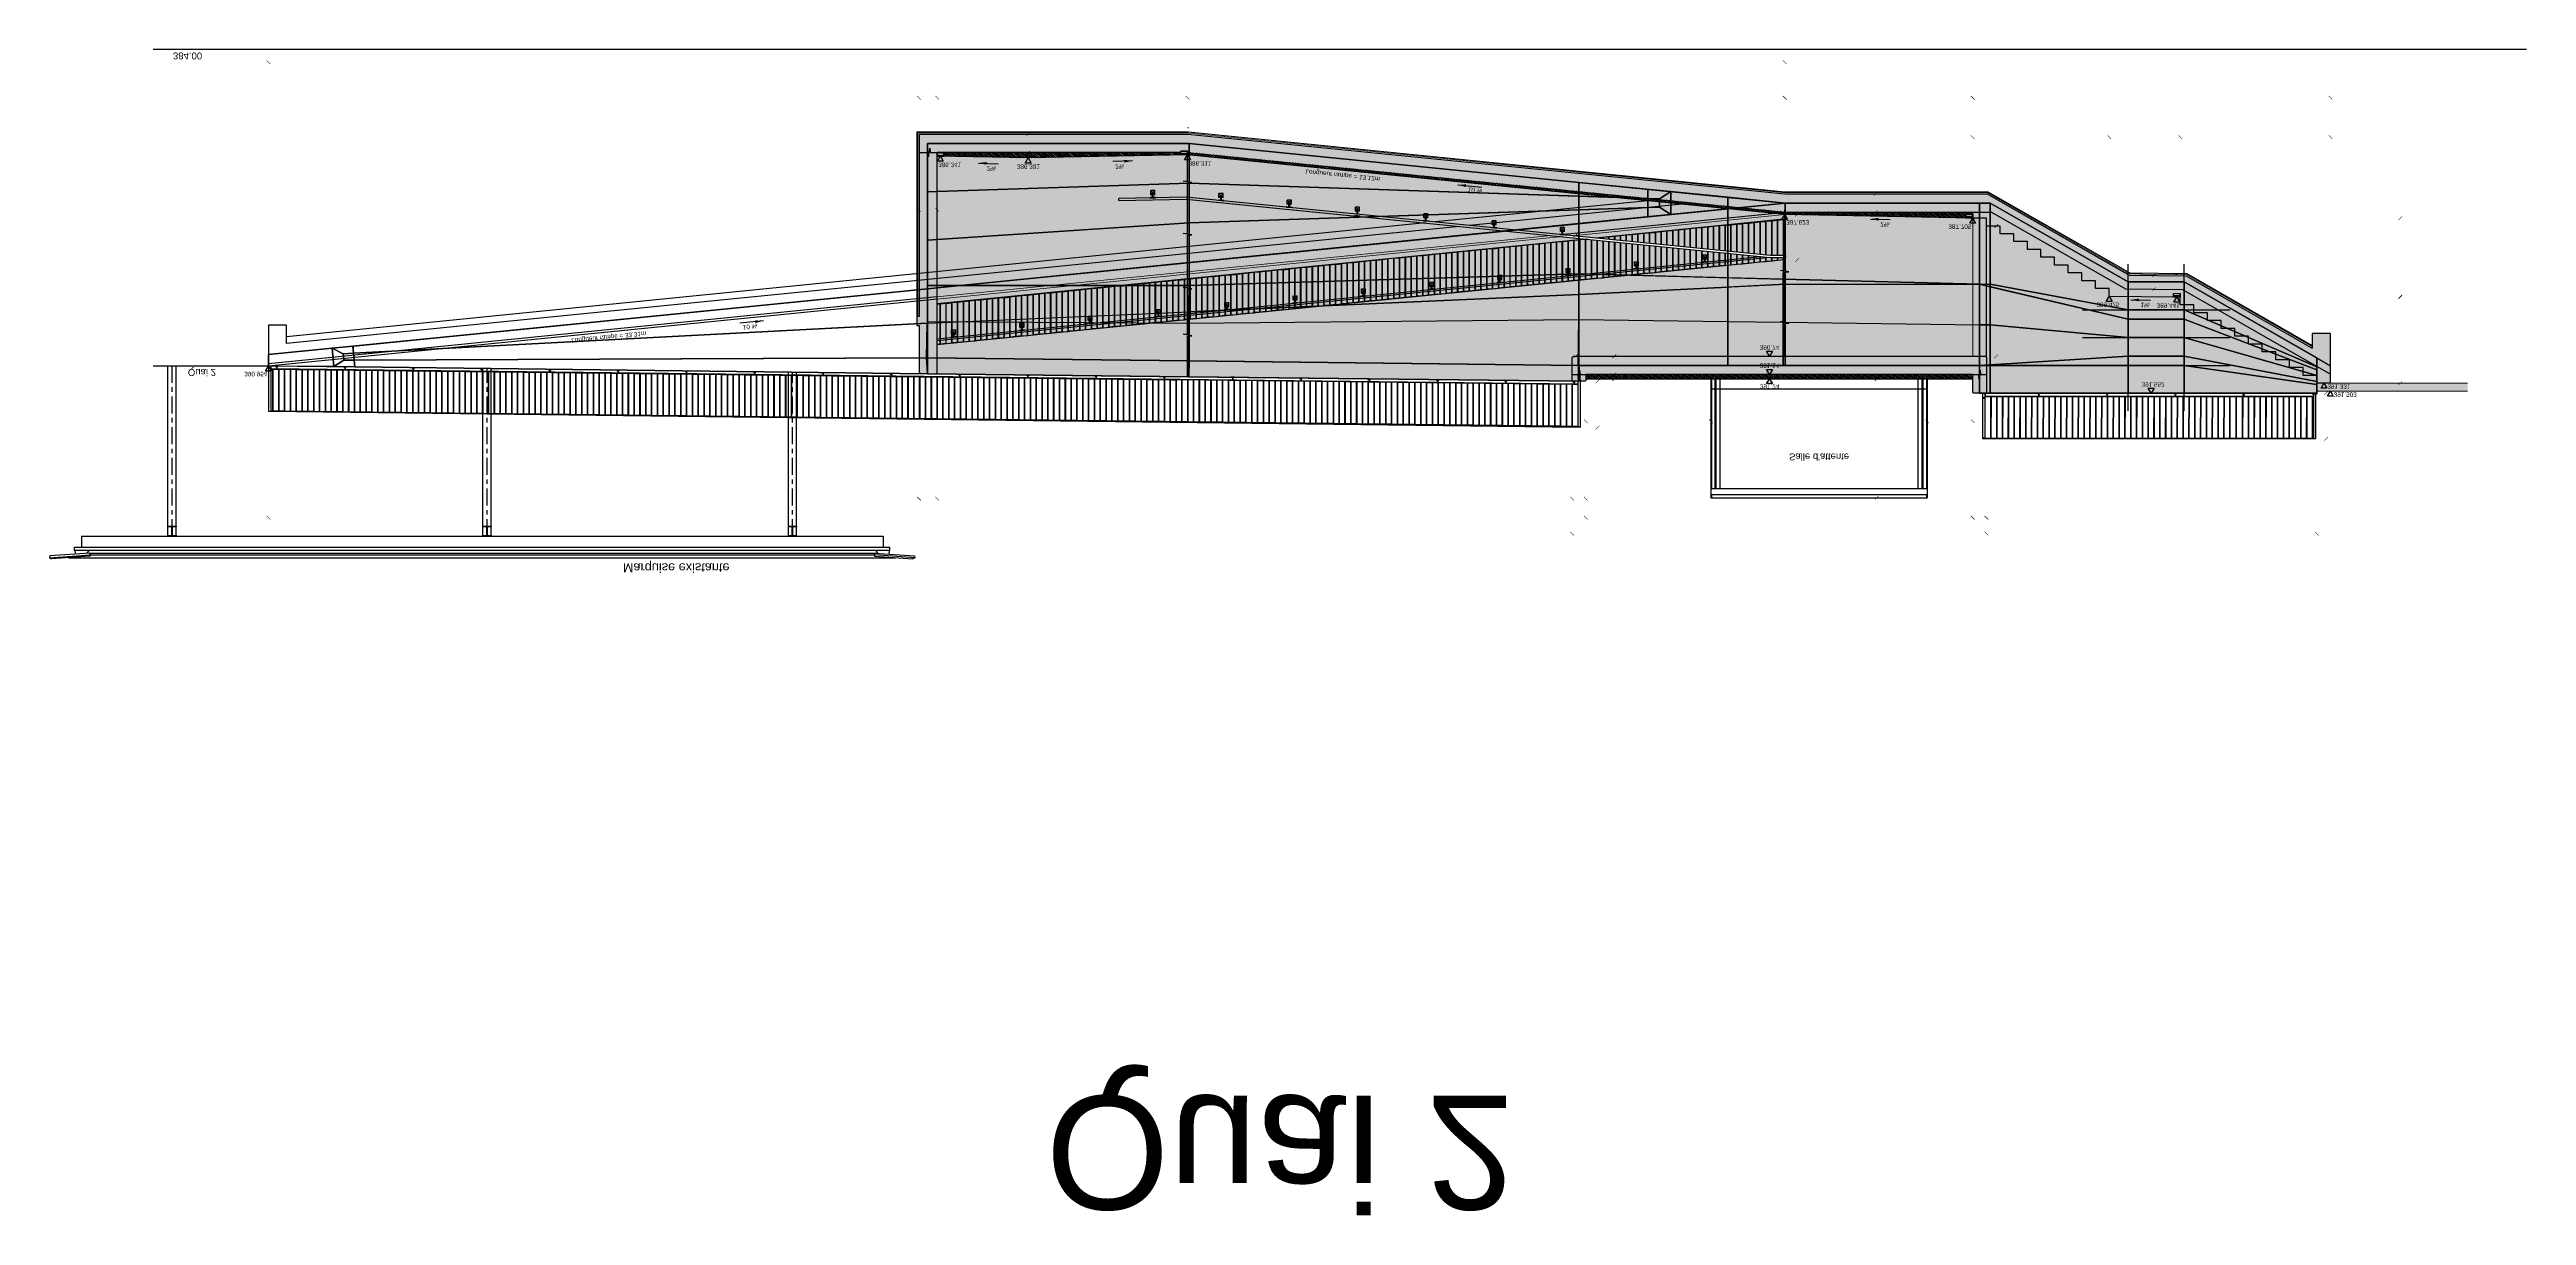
# Model space of a CAD drawing. Header units: metres. Extents: x 64.9 to 119.4, y -18.2 to 7.4.
import ezdxf
from ezdxf.enums import TextEntityAlignment as Align

# ---------------------------------------------------------------- set-up
doc = ezdxf.new("R2010")
doc.units = ezdxf.units.M
doc.header["$PDMODE"] = 2
doc.linetypes.add('AXES2', pattern=[1.125, 0.75, -0.125, 0.125, -0.125])
doc.linetypes.add('HIDDEN', pattern=[0.375, 0.25, -0.125])
doc.layers.get('Defpoints').transparency = 0.8
for name, color, linetype in [('bulkhead_01', 41, 'Continuous'), ('bulkhead_03', 31, 'Continuous'), ('floor_a_middle', 5, 'Continuous'), ('floor_middle_b', 40, 'Continuous'), ('floor_stairs', 65, 'Continuous'), ('Légende', 7, 'Continuous'), ('middle', 2, 'Continuous'), ('roof_01', 60, 'Continuous'), ('roof_01_parapet', 64, 'Continuous'), ('side_a', 4, 'Continuous'), ('side_a_stairs', 4, 'Continuous'), ('side_b', 6, 'Continuous'), ('side_b_stairs', 6, 'Continuous')]:
    doc.layers.add(name, color=color, linetype=linetype)
doc.layers.add('EXISTANT_MARQUISE', color=8, linetype='Continuous', true_color=0x808080)
doc.layers.add('pi_frame', color=6, linetype='Continuous', lineweight=60)
doc.styles.add('Arial', font='arial.ttf')
doc.styles.add('ProfilCartouche', font='arial.ttf', dxfattribs={"height": 0.0025})
doc.styles.get("Standard").update_dxf_attribs({"font": 'arial.ttf'})
doc.styles.add('Style-Arial', font='arial.ttf')
doc.dimstyles.new('1-50 GC', dxfattribs={"dimscale": 0.05, "dimtxt": 2.5, "dimasz": 2, "dimexe": 1.5, "dimexo": 5, "dimgap": 1, "dimtad": 1, "dimzin": 1, "dimdsep": 46, "dimtxsty": 'Arial', "dimblk": 'ARCHTICK', "dimcen": 0.1, "dimdle": 1.5, "dimazin": 0, "dimtfac": 1, "dimtmove": 1, "dimatfit": 3, "dimfxl": 7, "dimtfill": 1, "dimtolj": 1, "dimtzin": 0, "dimarcsym": 0})
doc.dimstyles.get("Standard").update_dxf_attribs({"dimtxt": 0.18, "dimasz": 0.18, "dimexe": 0.18, "dimexo": 0.0625, "dimgap": 0.09, "dimtad": 0, "dimtih": 1, "dimtoh": 1, "dimdec": 4, "dimzin": 0, "dimdsep": 46, "dimtxsty": 'Standard', "dimcen": 0.09, "dimadec": 0, "dimazin": 0, "dimtfac": 1, "dimtdec": 4, "dimtofl": 0, "dimtmove": 0, "dimatfit": 3, "dimfxl": 1, "dimtolj": 1, "dimtzin": 0, "dimarcsym": 0})

# ---------------------------------------------------------------- blocks, each defined once
blk = doc.blocks.new('_ArchTick')
at = {"color": 0, "linetype": 'ByBlock', "const_width": 0.15}
blk.add_lwpolyline([(-0.5, -0.5), (0.5, 0.5)], dxfattribs=at)
blk = doc.blocks.new('*D25')
at = {"layer": 'Defpoints', "color": 0, "transparency": 16777216}
for p in [(19.101, 9.869), (19.101, 7.13), (19.501, 7.134)]:
    blk.add_point(p, dxfattribs=at)
at = {"layer": 'EXISTANT_MARQUISE', "color": 0, "lineweight": -2, "transparency": 16777216}
for p, q in [((19.561, 9.869), (19.041, 9.869)), ((19.101, 7.25), (19.101, 9.929)), ((19.501, 7.254), (19.501, 9.929))]:
    blk.add_line(p, q, dxfattribs=at)
at = {"layer": 'EXISTANT_MARQUISE', "color": 0, "lineweight": -2, "transparency": 16777216, "xscale": 0.08, "yscale": 0.08, "zscale": 0.08, "rotation": 180}
blk.add_blockref('_ArchTick', (19.101, 9.869), dxfattribs=at)
at = {"layer": 'EXISTANT_MARQUISE', "color": 0, "lineweight": -2, "transparency": 16777216, "xscale": 0.08, "yscale": 0.08, "zscale": 0.08}
blk.add_blockref('_ArchTick', (19.501, 9.869), dxfattribs=at)
at = {"layer": 'EXISTANT_MARQUISE', "color": 0, "transparency": 16777216, "insert": (19.301, 9.96), "char_height": 0.1, "attachment_point": 5, "style": 'Arial'}
blk.add_mtext('\\A1;40', dxfattribs=at)
blk = doc.blocks.new('*D26')
at = {"layer": 'Defpoints', "color": 0, "transparency": 16777216}
for p in [(33.48, 6.739), (33.5, 4.085), (33.524, 4.085)]:
    blk.add_point(p, dxfattribs=at)
at = {"layer": 'EXISTANT_MARQUISE', "color": 0, "lineweight": -2, "transparency": 16777216}
for p, q in [((33.524, 6.799), (33.524, 4.025)), ((33.6, 6.739), (33.584, 6.739)), ((33.62, 4.085), (33.584, 4.085))]:
    blk.add_line(p, q, dxfattribs=at)
at = {"layer": 'EXISTANT_MARQUISE', "color": 0, "lineweight": -2, "transparency": 16777216, "xscale": 0.08, "yscale": 0.08, "zscale": 0.08}
for p, rotation in [((33.524, 6.739), 89.99999999999991), ((33.524, 4.085), 269.9999999999999)]:
    blk.add_blockref('_ArchTick', p, dxfattribs=dict(at, rotation=rotation))
at = {"layer": 'EXISTANT_MARQUISE', "color": 0, "transparency": 16777216, "insert": (33.433, 5.336), "char_height": 0.1, "attachment_point": 5, "rotation": 90, "style": 'Arial'}
blk.add_mtext('\\A1;2.65', dxfattribs=at)
blk = doc.blocks.new('*D27')
at = {"layer": 'Defpoints', "color": 0, "transparency": 16777216}
for p in [(42.549, 10.286), (42.249, 7.537), (42.549, 7.537)]:
    blk.add_point(p, dxfattribs=at)
at = {"layer": 'EXISTANT_MARQUISE', "color": 0, "lineweight": -2, "transparency": 16777216}
for p, q in [((42.249, 7.657), (42.249, 10.346)), ((42.549, 7.657), (42.549, 10.346)), ((42.189, 10.286), (42.609, 10.286))]:
    blk.add_line(p, q, dxfattribs=at)
at = {"layer": 'EXISTANT_MARQUISE', "color": 0, "lineweight": -2, "transparency": 16777216, "xscale": 0.08, "yscale": 0.08, "zscale": 0.08, "rotation": 180}
blk.add_blockref('_ArchTick', (42.249, 10.286), dxfattribs=at)
at = {"layer": 'EXISTANT_MARQUISE', "color": 0, "lineweight": -2, "transparency": 16777216, "xscale": 0.08, "yscale": 0.08, "zscale": 0.08}
blk.add_blockref('_ArchTick', (42.549, 10.286), dxfattribs=at)
at = {"layer": 'EXISTANT_MARQUISE', "color": 0, "transparency": 16777216, "insert": (42.399, 10.377), "char_height": 0.1, "attachment_point": 5, "style": 'Arial'}
blk.add_mtext('\\A1;30', dxfattribs=at)
blk = doc.blocks.new('*D28')
at = {"layer": 'Defpoints', "color": 0, "transparency": 16777216}
for p in [(45.249, 5.244), (42.249, 3.573), (45.249, 1.924)]:
    blk.add_point(p, dxfattribs=at)
at = {"layer": 'EXISTANT_MARQUISE', "color": 0, "lineweight": -2, "transparency": 16777216}
for p, q in [((45.249, 5.124), (45.249, 1.864)), ((42.249, 3.453), (42.249, 1.864)), ((42.189, 1.924), (45.309, 1.924))]:
    blk.add_line(p, q, dxfattribs=at)
at = {"layer": 'EXISTANT_MARQUISE', "color": 0, "lineweight": -2, "transparency": 16777216, "xscale": 0.08, "yscale": 0.08, "zscale": 0.08, "rotation": 180}
blk.add_blockref('_ArchTick', (42.249, 1.924), dxfattribs=at)
at = {"layer": 'EXISTANT_MARQUISE', "color": 0, "lineweight": -2, "transparency": 16777216, "xscale": 0.08, "yscale": 0.08, "zscale": 0.08}
blk.add_blockref('_ArchTick', (45.249, 1.924), dxfattribs=at)
at = {"layer": 'EXISTANT_MARQUISE', "color": 0, "transparency": 16777216, "insert": (43.749, 2.015), "char_height": 0.1, "attachment_point": 5, "style": 'Arial'}
blk.add_mtext('\\A1;3.00', dxfattribs=at)
blk = doc.blocks.new('*D29')
at = {"layer": 'Defpoints', "color": 0, "transparency": 16777216}
for p in [(38.119, 3.623), (25.001, 2.234), (25.001, 1.059)]:
    blk.add_point(p, dxfattribs=at)
at = {"layer": 'EXISTANT_MARQUISE', "color": 0, "lineweight": -2, "transparency": 16777216}
for p, q in [((38.119, 3.503), (38.119, 0.999)), ((25.001, 2.114), (25.001, 0.999)), ((38.179, 1.059), (24.941, 1.059))]:
    blk.add_line(p, q, dxfattribs=at)
at = {"layer": 'EXISTANT_MARQUISE', "color": 0, "lineweight": -2, "transparency": 16777216, "xscale": 0.08, "yscale": 0.08, "zscale": 0.08, "rotation": 180}
blk.add_blockref('_ArchTick', (25.001, 1.059), dxfattribs=at)
at = {"layer": 'EXISTANT_MARQUISE', "color": 0, "lineweight": -2, "transparency": 16777216, "xscale": 0.08, "yscale": 0.08, "zscale": 0.08}
blk.add_blockref('_ArchTick', (38.119, 1.059), dxfattribs=at)
at = {"layer": 'EXISTANT_MARQUISE', "color": 0, "transparency": 16777216, "insert": (31.56, 1.163), "char_height": 0.1, "attachment_point": 5, "style": 'Arial'}
blk.add_mtext('\\A1;Rampe = 13.12', dxfattribs=at)
blk = doc.blocks.new('*D30')
at = {"layer": 'Defpoints', "color": 0, "transparency": 16777216}
for p in [(19.501, 2.261), (25.001, 2.234), (19.501, 1.059)]:
    blk.add_point(p, dxfattribs=at)
at = {"layer": 'EXISTANT_MARQUISE', "color": 0, "lineweight": -2, "transparency": 16777216}
for p, q in [((19.501, 2.141), (19.501, 0.999)), ((25.001, 2.114), (25.001, 0.999)), ((25.061, 1.059), (19.441, 1.059))]:
    blk.add_line(p, q, dxfattribs=at)
at = {"layer": 'EXISTANT_MARQUISE', "color": 0, "lineweight": -2, "transparency": 16777216, "xscale": 0.08, "yscale": 0.08, "zscale": 0.08, "rotation": 180}
blk.add_blockref('_ArchTick', (19.501, 1.059), dxfattribs=at)
at = {"layer": 'EXISTANT_MARQUISE', "color": 0, "lineweight": -2, "transparency": 16777216, "xscale": 0.08, "yscale": 0.08, "zscale": 0.08}
blk.add_blockref('_ArchTick', (25.001, 1.059), dxfattribs=at)
at = {"layer": 'EXISTANT_MARQUISE', "color": 0, "transparency": 16777216, "insert": (22.251, 1.15), "char_height": 0.1, "attachment_point": 5, "style": 'Arial'}
blk.add_mtext('\\A1;Palier = 5.50', dxfattribs=at)
blk = doc.blocks.new('*D31')
at = {"layer": 'Defpoints', "color": 0, "transparency": 16777216}
for p in [(19.501, 2.261), (19.101, 1.861), (19.101, 1.059)]:
    blk.add_point(p, dxfattribs=at)
at = {"layer": 'EXISTANT_MARQUISE', "color": 0, "lineweight": -2, "transparency": 16777216}
for p, q in [((19.101, 1.741), (19.101, 0.999)), ((19.501, 2.141), (19.501, 0.999)), ((19.561, 1.059), (19.041, 1.059))]:
    blk.add_line(p, q, dxfattribs=at)
at = {"layer": 'EXISTANT_MARQUISE', "color": 0, "lineweight": -2, "transparency": 16777216, "xscale": 0.08, "yscale": 0.08, "zscale": 0.08, "rotation": 180}
blk.add_blockref('_ArchTick', (19.101, 1.059), dxfattribs=at)
at = {"layer": 'EXISTANT_MARQUISE', "color": 0, "lineweight": -2, "transparency": 16777216, "xscale": 0.08, "yscale": 0.08, "zscale": 0.08}
blk.add_blockref('_ArchTick', (19.501, 1.059), dxfattribs=at)
at = {"layer": 'EXISTANT_MARQUISE', "color": 0, "transparency": 16777216, "insert": (19.301, 1.15), "char_height": 0.1, "attachment_point": 5, "style": 'Arial'}
blk.add_mtext('\\A1;40', dxfattribs=at)
blk = doc.blocks.new('*D32')
at = {"layer": 'Defpoints', "color": 0, "transparency": 16777216}
for p in [(33.449, 9.869), (19.501, 7.095), (33.449, 7.275)]:
    blk.add_point(p, dxfattribs=at)
at = {"layer": 'EXISTANT_MARQUISE', "color": 0, "lineweight": -2, "transparency": 16777216}
for p, q in [((19.441, 9.869), (33.509, 9.869)), ((19.501, 7.215), (19.501, 9.929)), ((33.449, 7.395), (33.449, 9.929))]:
    blk.add_line(p, q, dxfattribs=at)
at = {"layer": 'EXISTANT_MARQUISE', "color": 0, "lineweight": -2, "transparency": 16777216, "xscale": 0.08, "yscale": 0.08, "zscale": 0.08, "rotation": 180}
blk.add_blockref('_ArchTick', (19.501, 9.869), dxfattribs=at)
at = {"layer": 'EXISTANT_MARQUISE', "color": 0, "lineweight": -2, "transparency": 16777216, "xscale": 0.08, "yscale": 0.08, "zscale": 0.08}
blk.add_blockref('_ArchTick', (33.449, 9.869), dxfattribs=at)
at = {"layer": 'EXISTANT_MARQUISE', "color": 0, "transparency": 16777216, "insert": (26.475, 9.96), "char_height": 0.1, "attachment_point": 5, "style": 'Arial'}
blk.add_mtext('\\A1;13.95', dxfattribs=at)
blk = doc.blocks.new('*D33')
at = {"layer": 'Defpoints', "color": 0, "transparency": 16777216}
for p in [(33.749, 9.869), (33.449, 7.275), (33.749, 7.275)]:
    blk.add_point(p, dxfattribs=at)
at = {"layer": 'EXISTANT_MARQUISE', "color": 0, "lineweight": -2, "transparency": 16777216}
for p, q in [((33.389, 9.869), (33.809, 9.869)), ((33.449, 7.395), (33.449, 9.929)), ((33.749, 7.395), (33.749, 9.929))]:
    blk.add_line(p, q, dxfattribs=at)
at = {"layer": 'EXISTANT_MARQUISE', "color": 0, "lineweight": -2, "transparency": 16777216, "xscale": 0.08, "yscale": 0.08, "zscale": 0.08, "rotation": 180}
blk.add_blockref('_ArchTick', (33.449, 9.869), dxfattribs=at)
at = {"layer": 'EXISTANT_MARQUISE', "color": 0, "lineweight": -2, "transparency": 16777216, "xscale": 0.08, "yscale": 0.08, "zscale": 0.08}
blk.add_blockref('_ArchTick', (33.749, 9.869), dxfattribs=at)
at = {"layer": 'EXISTANT_MARQUISE', "color": 0, "transparency": 16777216, "insert": (33.599, 9.96), "char_height": 0.1, "attachment_point": 5, "style": 'Arial'}
blk.add_mtext('\\A1;30', dxfattribs=at)
blk = doc.blocks.new('*D34')
at = {"layer": 'Defpoints', "color": 0, "transparency": 16777216}
for p in [(42.249, 10.286), (33.749, 7.275), (42.249, 7.537)]:
    blk.add_point(p, dxfattribs=at)
at = {"layer": 'EXISTANT_MARQUISE', "color": 0, "lineweight": -2, "transparency": 16777216}
for p, q in [((33.749, 7.395), (33.749, 10.346)), ((42.249, 7.657), (42.249, 10.346)), ((33.689, 10.286), (42.309, 10.286))]:
    blk.add_line(p, q, dxfattribs=at)
at = {"layer": 'EXISTANT_MARQUISE', "color": 0, "lineweight": -2, "transparency": 16777216, "xscale": 0.08, "yscale": 0.08, "zscale": 0.08, "rotation": 180}
blk.add_blockref('_ArchTick', (33.749, 10.286), dxfattribs=at)
at = {"layer": 'EXISTANT_MARQUISE', "color": 0, "lineweight": -2, "transparency": 16777216, "xscale": 0.08, "yscale": 0.08, "zscale": 0.08}
blk.add_blockref('_ArchTick', (42.249, 10.286), dxfattribs=at)
at = {"layer": 'EXISTANT_MARQUISE', "color": 0, "transparency": 16777216, "insert": (37.999, 10.377), "char_height": 0.1, "attachment_point": 5, "style": 'Arial'}
blk.add_mtext('\\A1;8.50', dxfattribs=at)
blk = doc.blocks.new('*D35')
at = {"layer": 'Defpoints', "color": 0, "transparency": 16777216}
for p in [(49.809, 10.636), (42.549, 7.537), (49.809, 7.552)]:
    blk.add_point(p, dxfattribs=at)
at = {"layer": 'EXISTANT_MARQUISE', "color": 0, "lineweight": -2, "transparency": 16777216}
for p, q in [((42.489, 10.636), (49.869, 10.636)), ((42.549, 7.657), (42.549, 10.696)), ((49.809, 7.672), (49.809, 10.696))]:
    blk.add_line(p, q, dxfattribs=at)
at = {"layer": 'EXISTANT_MARQUISE', "color": 0, "lineweight": -2, "transparency": 16777216, "xscale": 0.08, "yscale": 0.08, "zscale": 0.08, "rotation": 180}
blk.add_blockref('_ArchTick', (42.549, 10.636), dxfattribs=at)
at = {"layer": 'EXISTANT_MARQUISE', "color": 0, "lineweight": -2, "transparency": 16777216, "xscale": 0.08, "yscale": 0.08, "zscale": 0.08}
blk.add_blockref('_ArchTick', (49.809, 10.636), dxfattribs=at)
at = {"layer": 'EXISTANT_MARQUISE', "color": 0, "transparency": 16777216, "insert": (46.179, 10.727), "char_height": 0.1, "attachment_point": 5, "style": 'Arial'}
blk.add_mtext('\\A1;7.26', dxfattribs=at)
blk = doc.blocks.new('*D36')
at = {"layer": 'Defpoints', "color": 0, "transparency": 16777216}
for p in [(42.549, 10.636), (33.449, 7.275), (42.549, 7.537)]:
    blk.add_point(p, dxfattribs=at)
at = {"layer": 'EXISTANT_MARQUISE', "color": 0, "lineweight": -2, "transparency": 16777216}
for p, q in [((33.389, 10.636), (42.609, 10.636)), ((33.449, 7.395), (33.449, 10.696)), ((42.549, 7.657), (42.549, 10.696))]:
    blk.add_line(p, q, dxfattribs=at)
at = {"layer": 'EXISTANT_MARQUISE', "color": 0, "lineweight": -2, "transparency": 16777216, "xscale": 0.08, "yscale": 0.08, "zscale": 0.08, "rotation": 180}
blk.add_blockref('_ArchTick', (33.449, 10.636), dxfattribs=at)
at = {"layer": 'EXISTANT_MARQUISE', "color": 0, "lineweight": -2, "transparency": 16777216, "xscale": 0.08, "yscale": 0.08, "zscale": 0.08}
blk.add_blockref('_ArchTick', (42.549, 10.636), dxfattribs=at)
at = {"layer": 'EXISTANT_MARQUISE', "color": 0, "transparency": 16777216, "insert": (37.999, 10.727), "char_height": 0.1, "attachment_point": 5, "style": 'Arial'}
blk.add_mtext('\\A1;9.10', dxfattribs=at)
blk = doc.blocks.new('*D19')
at = {"layer": 'Defpoints', "color": 0, "transparency": 16777216}
for p in [(45.249, 5.244), (46.809, 5.354), (46.809, 1.924)]:
    blk.add_point(p, dxfattribs=at)
at = {"layer": 'EXISTANT_MARQUISE', "color": 0, "lineweight": -2, "transparency": 16777216}
for p, q in [((45.249, 5.124), (45.249, 1.864)), ((46.809, 5.234), (46.809, 1.864)), ((45.189, 1.924), (46.869, 1.924))]:
    blk.add_line(p, q, dxfattribs=at)
at = {"layer": 'EXISTANT_MARQUISE', "color": 0, "lineweight": -2, "transparency": 16777216, "xscale": 0.08, "yscale": 0.08, "zscale": 0.08, "rotation": 180}
blk.add_blockref('_ArchTick', (45.249, 1.924), dxfattribs=at)
at = {"layer": 'EXISTANT_MARQUISE', "color": 0, "lineweight": -2, "transparency": 16777216, "xscale": 0.08, "yscale": 0.08, "zscale": 0.08}
blk.add_blockref('_ArchTick', (46.809, 1.924), dxfattribs=at)
at = {"layer": 'EXISTANT_MARQUISE', "color": 0, "transparency": 16777216, "insert": (46.029, 2.015), "char_height": 0.1, "attachment_point": 5, "style": 'Arial'}
blk.add_mtext('\\A1;1.56', dxfattribs=at)
blk = doc.blocks.new('*D20')
at = {"layer": 'Defpoints', "color": 0, "transparency": 16777216}
for p in [(36.499, 8.168), (36.499, 8.168), (33.749, 7.275)]:
    blk.add_point(p, dxfattribs=at)
at = {"layer": 'EXISTANT_MARQUISE', "color": 0, "lineweight": -2, "transparency": 16777216}
for p, q in [((33.689, 8.168), (36.559, 8.168)), ((33.749, 7.395), (33.749, 8.228)), ((36.499, 8.288), (36.499, 8.228))]:
    blk.add_line(p, q, dxfattribs=at)
at = {"layer": 'EXISTANT_MARQUISE', "color": 0, "lineweight": -2, "transparency": 16777216, "xscale": 0.08, "yscale": 0.08, "zscale": 0.08, "rotation": 180}
blk.add_blockref('_ArchTick', (33.749, 8.168), dxfattribs=at)
at = {"layer": 'EXISTANT_MARQUISE', "color": 0, "lineweight": -2, "transparency": 16777216, "xscale": 0.08, "yscale": 0.08, "zscale": 0.08}
blk.add_blockref('_ArchTick', (36.499, 8.168), dxfattribs=at)
at = {"layer": 'EXISTANT_MARQUISE', "color": 0, "transparency": 16777216, "insert": (35.124, 8.259), "char_height": 0.1, "attachment_point": 5, "style": 'Arial'}
blk.add_mtext('\\A1;2.75', dxfattribs=at)
blk = doc.blocks.new('*D21')
at = {"layer": 'Defpoints', "color": 0, "transparency": 16777216}
for p in [(36.499, 8.168), (41.249, 8.168), (41.249, 8.168)]:
    blk.add_point(p, dxfattribs=at)
at = {"layer": 'EXISTANT_MARQUISE', "color": 0, "lineweight": -2, "transparency": 16777216}
for p, q in [((36.439, 8.168), (41.309, 8.168)), ((36.499, 8.288), (36.499, 8.228)), ((41.249, 8.288), (41.249, 8.228))]:
    blk.add_line(p, q, dxfattribs=at)
at = {"layer": 'EXISTANT_MARQUISE', "color": 0, "lineweight": -2, "transparency": 16777216, "xscale": 0.08, "yscale": 0.08, "zscale": 0.08, "rotation": 180}
blk.add_blockref('_ArchTick', (36.499, 8.168), dxfattribs=at)
at = {"layer": 'EXISTANT_MARQUISE', "color": 0, "lineweight": -2, "transparency": 16777216, "xscale": 0.08, "yscale": 0.08, "zscale": 0.08}
blk.add_blockref('_ArchTick', (41.249, 8.168), dxfattribs=at)
at = {"layer": 'EXISTANT_MARQUISE', "color": 0, "transparency": 16777216, "insert": (38.874, 8.259), "char_height": 0.1, "attachment_point": 5, "style": 'Arial'}
blk.add_mtext('\\A1;4.75', dxfattribs=at)
blk = doc.blocks.new('*D22')
at = {"layer": 'Defpoints', "color": 0, "transparency": 16777216}
for p in [(21.501, 2.264), (21.498, 1.861), (21.501, 1.861)]:
    blk.add_point(p, dxfattribs=at)
at = {"layer": 'EXISTANT_MARQUISE', "color": 0, "lineweight": -2, "transparency": 16777216}
for p, q in [((21.501, 2.324), (21.501, 1.801)), ((21.621, 2.264), (21.561, 2.264)), ((21.618, 1.861), (21.561, 1.861))]:
    blk.add_line(p, q, dxfattribs=at)
at = {"layer": 'EXISTANT_MARQUISE', "color": 0, "lineweight": -2, "transparency": 16777216, "xscale": 0.08, "yscale": 0.08, "zscale": 0.08}
for p, rotation in [((21.501, 2.264), 89.99999999999991), ((21.501, 1.861), 269.9999999999999)]:
    blk.add_blockref('_ArchTick', p, dxfattribs=dict(at, rotation=rotation))
at = {"layer": 'EXISTANT_MARQUISE', "color": 0, "transparency": 16777216, "insert": (21.41, 2.063), "char_height": 0.1, "attachment_point": 5, "rotation": 90, "style": 'Arial'}
blk.add_mtext('\\A1;40', dxfattribs=at)
blk = doc.blocks.new('*D23')
at = {"layer": 'Defpoints', "color": 0, "transparency": 16777216}
for p in [(19.101, 5.221), (19.501, 5.141), (19.501, 3.521)]:
    blk.add_point(p, dxfattribs=at)
at = {"layer": 'EXISTANT_MARQUISE', "color": 0, "lineweight": -2, "transparency": 16777216}
for p, q in [((19.101, 5.101), (19.101, 3.461)), ((19.501, 5.021), (19.501, 3.461)), ((19.041, 3.521), (19.561, 3.521))]:
    blk.add_line(p, q, dxfattribs=at)
at = {"layer": 'EXISTANT_MARQUISE', "color": 0, "lineweight": -2, "transparency": 16777216, "xscale": 0.08, "yscale": 0.08, "zscale": 0.08, "rotation": 180}
blk.add_blockref('_ArchTick', (19.101, 3.521), dxfattribs=at)
at = {"layer": 'EXISTANT_MARQUISE', "color": 0, "lineweight": -2, "transparency": 16777216, "xscale": 0.08, "yscale": 0.08, "zscale": 0.08}
blk.add_blockref('_ArchTick', (19.501, 3.521), dxfattribs=at)
at = {"layer": 'EXISTANT_MARQUISE', "color": 0, "transparency": 16777216, "insert": (19.301, 3.612), "char_height": 0.1, "attachment_point": 5, "style": 'Arial'}
blk.add_mtext('\\A1;40', dxfattribs=at)
blk = doc.blocks.new('*D8')
at = {"layer": 'Defpoints', "color": 0, "transparency": 16777216}
for p in [(33.749, 7.14), (34.376, 7.14), (33.551, 6.74)]:
    blk.add_point(p, dxfattribs=at)
at = {"layer": 'EXISTANT_MARQUISE', "color": 0, "lineweight": -2, "transparency": 16777216}
for p, q in [((33.869, 7.14), (34.436, 7.14)), ((34.376, 6.68), (34.376, 7.2)), ((33.671, 6.74), (34.436, 6.74))]:
    blk.add_line(p, q, dxfattribs=at)
at = {"layer": 'EXISTANT_MARQUISE', "color": 0, "lineweight": -2, "transparency": 16777216, "xscale": 0.08, "yscale": 0.08, "zscale": 0.08}
for p, rotation in [((34.376, 7.14), 89.99999999999994), ((34.376, 6.74), 269.9999999999999)]:
    blk.add_blockref('_ArchTick', p, dxfattribs=dict(at, rotation=rotation))
at = {"layer": 'EXISTANT_MARQUISE', "color": 0, "transparency": 16777216, "insert": (34.285, 6.94), "char_height": 0.1, "attachment_point": 5, "rotation": 90, "style": 'Arial'}
blk.add_mtext('\\A1;40', dxfattribs=at)
blk = doc.blocks.new('*D7')
at = {"layer": 'Defpoints', "color": 0, "transparency": 16777216}
for p in [(33.749, 7.24), (33.749, 7.14), (34.376, 7.24)]:
    blk.add_point(p, dxfattribs=at)
at = {"layer": 'EXISTANT_MARQUISE', "color": 0, "lineweight": -2, "transparency": 16777216}
for p, q in [((33.869, 7.24), (34.436, 7.24)), ((33.869, 7.14), (34.436, 7.14)), ((34.376, 7.08), (34.376, 7.3))]:
    blk.add_line(p, q, dxfattribs=at)
at = {"layer": 'EXISTANT_MARQUISE', "color": 0, "lineweight": -2, "transparency": 16777216, "xscale": 0.08, "yscale": 0.08, "zscale": 0.08}
for p, rotation in [((34.376, 7.24), 89.99999999999994), ((34.376, 7.14), 269.9999999999999)]:
    blk.add_blockref('_ArchTick', p, dxfattribs=dict(at, rotation=rotation))
at = {"layer": 'EXISTANT_MARQUISE', "color": 0, "transparency": 16777216, "insert": (34.285, 7.336), "char_height": 0.1, "attachment_point": 5, "rotation": 90, "style": 'Arial'}
blk.add_mtext('\\A1;10', dxfattribs=at)
blk = doc.blocks.new('*D24')
at = {"layer": 'Defpoints', "color": 0, "transparency": 16777216}
for p in [(40.139, 9.85), (40.444, 9.85), (38.944, 7.24)]:
    blk.add_point(p, dxfattribs=at)
at = {"layer": 'EXISTANT_MARQUISE', "color": 0, "lineweight": -2, "transparency": 16777216}
for p, q in [((40.324, 9.85), (40.079, 9.85)), ((40.139, 7.18), (40.139, 9.91)), ((39.064, 7.24), (40.199, 7.24))]:
    blk.add_line(p, q, dxfattribs=at)
at = {"layer": 'EXISTANT_MARQUISE', "color": 0, "lineweight": -2, "transparency": 16777216, "xscale": 0.08, "yscale": 0.08, "zscale": 0.08}
for p, rotation in [((40.139, 9.85), 89.99999999999994), ((40.139, 7.24), 269.9999999999999)]:
    blk.add_blockref('_ArchTick', p, dxfattribs=dict(at, rotation=rotation))
at = {"layer": 'EXISTANT_MARQUISE', "color": 0, "transparency": 16777216, "insert": (40.048, 8.545), "char_height": 0.1, "attachment_point": 5, "rotation": 90, "style": 'Arial'}
blk.add_mtext('\\A1;2.61', dxfattribs=at)
blk = doc.blocks.new('*D9')
at = {"layer": 'Defpoints', "color": 0, "transparency": 16777216}
for p in [(38.119, 3.623), (42.249, 3.573), (38.119, 1.059)]:
    blk.add_point(p, dxfattribs=at)
at = {"layer": 'EXISTANT_MARQUISE', "color": 0, "lineweight": -2, "transparency": 16777216}
for p, q in [((38.119, 3.503), (38.119, 0.999)), ((42.249, 3.453), (42.249, 0.999)), ((42.309, 1.059), (38.059, 1.059))]:
    blk.add_line(p, q, dxfattribs=at)
at = {"layer": 'EXISTANT_MARQUISE', "color": 0, "lineweight": -2, "transparency": 16777216, "xscale": 0.08, "yscale": 0.08, "zscale": 0.08, "rotation": 180}
blk.add_blockref('_ArchTick', (38.119, 1.059), dxfattribs=at)
at = {"layer": 'EXISTANT_MARQUISE', "color": 0, "lineweight": -2, "transparency": 16777216, "xscale": 0.08, "yscale": 0.08, "zscale": 0.08}
blk.add_blockref('_ArchTick', (42.249, 1.059), dxfattribs=at)
at = {"layer": 'EXISTANT_MARQUISE', "color": 0, "transparency": 16777216, "insert": (40.184, 1.15), "char_height": 0.1, "attachment_point": 5, "style": 'Arial'}
blk.add_mtext('\\A1;Palier = 4.13', dxfattribs=at)
blk = doc.blocks.new('*D10')
at = {"layer": 'Defpoints', "color": 0, "transparency": 16777216}
for p in [(50.109, 6.241), (42.249, 3.573), (42.249, 1.059)]:
    blk.add_point(p, dxfattribs=at)
at = {"layer": 'EXISTANT_MARQUISE', "color": 0, "lineweight": -2, "transparency": 16777216}
for p, q in [((50.109, 6.121), (50.109, 0.999)), ((42.249, 3.453), (42.249, 0.999)), ((50.169, 1.059), (42.189, 1.059))]:
    blk.add_line(p, q, dxfattribs=at)
at = {"layer": 'EXISTANT_MARQUISE', "color": 0, "lineweight": -2, "transparency": 16777216, "xscale": 0.08, "yscale": 0.08, "zscale": 0.08, "rotation": 180}
blk.add_blockref('_ArchTick', (42.249, 1.059), dxfattribs=at)
at = {"layer": 'EXISTANT_MARQUISE', "color": 0, "lineweight": -2, "transparency": 16777216, "xscale": 0.08, "yscale": 0.08, "zscale": 0.08}
blk.add_blockref('_ArchTick', (50.109, 1.059), dxfattribs=at)
at = {"layer": 'EXISTANT_MARQUISE', "color": 0, "transparency": 16777216, "insert": (46.179, 1.165), "char_height": 0.1, "attachment_point": 5, "style": 'Arial'}
blk.add_mtext('\\A1;Escaliers = 7.86   (11 marches 30/17.19cm)', dxfattribs=at)
blk = doc.blocks.new('*D6')
at = {"layer": 'Defpoints', "color": 0, "transparency": 16777216}
for p in [(42.519, 6.74), (42.766, 6.74), (42.549, 3.878)]:
    blk.add_point(p, dxfattribs=at)
at = {"layer": 'EXISTANT_MARQUISE', "color": 0, "lineweight": -2, "transparency": 16777216}
for p, q in [((42.639, 6.74), (42.826, 6.74)), ((42.766, 3.818), (42.766, 6.8)), ((42.669, 3.878), (42.826, 3.878))]:
    blk.add_line(p, q, dxfattribs=at)
at = {"layer": 'EXISTANT_MARQUISE', "color": 0, "lineweight": -2, "transparency": 16777216, "xscale": 0.08, "yscale": 0.08, "zscale": 0.08}
for p, rotation in [((42.766, 6.74), 90), ((42.766, 3.878), 270)]:
    blk.add_blockref('_ArchTick', p, dxfattribs=dict(at, rotation=rotation))
at = {"layer": 'EXISTANT_MARQUISE', "color": 0, "transparency": 16777216, "insert": (42.675, 5.309), "char_height": 0.1, "attachment_point": 5, "rotation": 90, "style": 'Arial'}
blk.add_mtext('\\A1;2.86', dxfattribs=at)
blk = doc.blocks.new('*D11')
at = {"layer": 'Defpoints', "color": 0, "transparency": 16777216}
for p in [(40.117, 3.573), (40.115, 3.17), (40.117, 3.17)]:
    blk.add_point(p, dxfattribs=at)
at = {"layer": 'EXISTANT_MARQUISE', "color": 0, "lineweight": -2, "transparency": 16777216}
for p, q in [((40.117, 3.633), (40.117, 3.11)), ((40.237, 3.573), (40.177, 3.573)), ((40.235, 3.17), (40.177, 3.17))]:
    blk.add_line(p, q, dxfattribs=at)
at = {"layer": 'EXISTANT_MARQUISE', "color": 0, "lineweight": -2, "transparency": 16777216, "xscale": 0.08, "yscale": 0.08, "zscale": 0.08}
for p, rotation in [((40.117, 3.573), 89.99999999999991), ((40.117, 3.17), 269.9999999999999)]:
    blk.add_blockref('_ArchTick', p, dxfattribs=dict(at, rotation=rotation))
at = {"layer": 'EXISTANT_MARQUISE', "color": 0, "transparency": 16777216, "insert": (40.026, 3.372), "char_height": 0.1, "attachment_point": 5, "rotation": 90, "style": 'Arial'}
blk.add_mtext('\\A1;40', dxfattribs=at)
blk = doc.blocks.new('*D12')
at = {"layer": 'Defpoints', "color": 0, "ltscale": 0.15, "transparency": 16777216}
for p in [(4.809, 6.154), (38.119, 3.623), (4.809, 0.279)]:
    blk.add_point(p, dxfattribs=at)
at = {"layer": 'EXISTANT_MARQUISE', "color": 0, "lineweight": -2, "ltscale": 0.15, "transparency": 16777216}
for p, q in [((4.809, 6.034), (4.809, 0.219)), ((38.119, 3.503), (38.119, 0.219)), ((38.179, 0.279), (4.749, 0.279))]:
    blk.add_line(p, q, dxfattribs=at)
at = {"layer": 'EXISTANT_MARQUISE', "color": 0, "lineweight": -2, "ltscale": 0.15, "transparency": 16777216, "xscale": 0.08, "yscale": 0.08, "zscale": 0.08, "rotation": 180}
blk.add_blockref('_ArchTick', (4.809, 0.279), dxfattribs=at)
at = {"layer": 'EXISTANT_MARQUISE', "color": 0, "lineweight": -2, "ltscale": 0.15, "transparency": 16777216, "xscale": 0.08, "yscale": 0.08, "zscale": 0.08}
blk.add_blockref('_ArchTick', (38.119, 0.279), dxfattribs=at)
at = {"layer": 'EXISTANT_MARQUISE', "color": 0, "ltscale": 0.15, "transparency": 16777216, "insert": (21.464, 0.383), "char_height": 0.1, "attachment_point": 5, "style": 'Arial'}
blk.add_mtext('\\A1;Rampe = 33.31', dxfattribs=at)
blk = doc.blocks.new('*D13')
at = {"layer": 'Defpoints', "color": 0, "transparency": 16777216}
for p in [(50.109, 6.241), (46.809, 5.354), (50.109, 1.924)]:
    blk.add_point(p, dxfattribs=at)
at = {"layer": 'EXISTANT_MARQUISE', "color": 0, "lineweight": -2, "transparency": 16777216}
for p, q in [((50.109, 6.121), (50.109, 1.864)), ((46.809, 5.234), (46.809, 1.864)), ((46.749, 1.924), (50.169, 1.924))]:
    blk.add_line(p, q, dxfattribs=at)
at = {"layer": 'EXISTANT_MARQUISE', "color": 0, "lineweight": -2, "transparency": 16777216, "xscale": 0.08, "yscale": 0.08, "zscale": 0.08, "rotation": 180}
blk.add_blockref('_ArchTick', (46.809, 1.924), dxfattribs=at)
at = {"layer": 'EXISTANT_MARQUISE', "color": 0, "lineweight": -2, "transparency": 16777216, "xscale": 0.08, "yscale": 0.08, "zscale": 0.08}
blk.add_blockref('_ArchTick', (50.109, 1.924), dxfattribs=at)
at = {"layer": 'EXISTANT_MARQUISE', "color": 0, "transparency": 16777216, "insert": (48.459, 2.015), "char_height": 0.1, "attachment_point": 5, "style": 'Arial'}
blk.add_mtext('\\A1;3.30', dxfattribs=at)
blk = doc.blocks.new('*D14')
at = {"layer": 'Defpoints', "color": 0, "transparency": 16777216}
for p in [(4.809, 10.286), (4.809, 7.952), (33.749, 7.275)]:
    blk.add_point(p, dxfattribs=at)
at = {"layer": 'EXISTANT_MARQUISE', "color": 0, "lineweight": -2, "transparency": 16777216}
for p, q in [((4.809, 8.072), (4.809, 10.346)), ((33.749, 7.395), (33.749, 10.346)), ((33.809, 10.286), (4.749, 10.286))]:
    blk.add_line(p, q, dxfattribs=at)
at = {"layer": 'EXISTANT_MARQUISE', "color": 0, "lineweight": -2, "transparency": 16777216, "xscale": 0.08, "yscale": 0.08, "zscale": 0.08, "rotation": 180}
blk.add_blockref('_ArchTick', (4.809, 10.286), dxfattribs=at)
at = {"layer": 'EXISTANT_MARQUISE', "color": 0, "lineweight": -2, "transparency": 16777216, "xscale": 0.08, "yscale": 0.08, "zscale": 0.08}
blk.add_blockref('_ArchTick', (33.749, 10.286), dxfattribs=at)
at = {"layer": 'EXISTANT_MARQUISE', "color": 0, "transparency": 16777216, "insert": (19.279, 10.377), "char_height": 0.1, "attachment_point": 5, "style": 'Arial'}
blk.add_mtext('\\A1;28.94', dxfattribs=at)
blk = doc.blocks.new('*D15')
at = {"layer": 'Defpoints', "color": 0, "transparency": 16777216}
for p in [(41.249, 8.168), (42.249, 8.168), (42.249, 7.537)]:
    blk.add_point(p, dxfattribs=at)
at = {"layer": 'EXISTANT_MARQUISE', "color": 0, "lineweight": -2, "transparency": 16777216}
for p, q in [((41.189, 8.168), (42.309, 8.168)), ((41.249, 8.288), (41.249, 8.228)), ((42.249, 7.657), (42.249, 8.228))]:
    blk.add_line(p, q, dxfattribs=at)
at = {"layer": 'EXISTANT_MARQUISE', "color": 0, "lineweight": -2, "transparency": 16777216, "xscale": 0.08, "yscale": 0.08, "zscale": 0.08, "rotation": 180}
blk.add_blockref('_ArchTick', (41.249, 8.168), dxfattribs=at)
at = {"layer": 'EXISTANT_MARQUISE', "color": 0, "lineweight": -2, "transparency": 16777216, "xscale": 0.08, "yscale": 0.08, "zscale": 0.08}
blk.add_blockref('_ArchTick', (42.249, 8.168), dxfattribs=at)
at = {"layer": 'EXISTANT_MARQUISE', "color": 0, "transparency": 16777216, "insert": (41.749, 8.259), "char_height": 0.1, "attachment_point": 5, "style": 'Arial'}
blk.add_mtext('\\A1;1.00', dxfattribs=at)
blk = doc.blocks.new('*D16')
at = {"layer": 'Defpoints', "color": 0, "transparency": 16777216}
for p in [(45.249, 5.425), (51.643, 5.425), (42.549, 3.706)]:
    blk.add_point(p, dxfattribs=at)
at = {"layer": 'EXISTANT_MARQUISE', "color": 0, "lineweight": -2, "transparency": 16777216}
for p, q in [((51.643, 3.646), (51.643, 5.485)), ((45.369, 5.425), (51.703, 5.425)), ((42.669, 3.706), (51.703, 3.706))]:
    blk.add_line(p, q, dxfattribs=at)
at = {"layer": 'EXISTANT_MARQUISE', "color": 0, "lineweight": -2, "transparency": 16777216, "xscale": 0.08, "yscale": 0.08, "zscale": 0.08}
for p, rotation in [((51.643, 5.425), 90), ((51.643, 3.706), 270)]:
    blk.add_blockref('_ArchTick', p, dxfattribs=dict(at, rotation=rotation))
at = {"layer": 'EXISTANT_MARQUISE', "color": 0, "transparency": 16777216, "insert": (51.553, 4.565), "char_height": 0.1, "attachment_point": 5, "rotation": 90, "style": 'Arial'}
blk.add_mtext('\\A1;1.72', dxfattribs=at)
blk = doc.blocks.new('*D5')
at = {"layer": 'Defpoints', "color": 0, "transparency": 16777216}
for p in [(45.249, 5.425), (46.806, 5.44), (51.643, 5.44)]:
    blk.add_point(p, dxfattribs=at)
at = {"layer": 'EXISTANT_MARQUISE', "color": 0, "lineweight": -2, "transparency": 16777216}
for p, q in [((51.643, 5.44), (51.643, 5.52)), ((45.369, 5.425), (51.703, 5.425)), ((46.926, 5.44), (51.703, 5.44)), ((51.643, 5.425), (51.643, 5.44)), ((51.643, 5.425), (51.643, 5.345))]:
    blk.add_line(p, q, dxfattribs=at)
at = {"layer": 'EXISTANT_MARQUISE', "color": 0, "lineweight": -2, "transparency": 16777216, "xscale": 0.08, "yscale": 0.08, "zscale": 0.08}
for p, rotation in [((51.643, 5.44), 270), ((51.643, 5.425), 90)]:
    blk.add_blockref('_ArchTick', p, dxfattribs=dict(at, rotation=rotation))
at = {"layer": 'EXISTANT_MARQUISE', "color": 0, "transparency": 16777216, "insert": (51.543, 5.369), "char_height": 0.1, "attachment_point": 5, "rotation": 90, "style": 'Arial'}
blk.add_mtext('\\A1;2', dxfattribs=at)
blk = doc.blocks.new('*D4')
at = {"layer": 'Defpoints', "color": 0, "transparency": 16777216}
for p in [(50.109, 7.331), (51.643, 7.331), (46.809, 5.44)]:
    blk.add_point(p, dxfattribs=at)
at = {"layer": 'EXISTANT_MARQUISE', "color": 0, "lineweight": -2, "transparency": 16777216}
for p, q in [((50.229, 7.331), (51.703, 7.331)), ((51.643, 5.38), (51.643, 7.391)), ((46.929, 5.44), (51.703, 5.44))]:
    blk.add_line(p, q, dxfattribs=at)
at = {"layer": 'EXISTANT_MARQUISE', "color": 0, "lineweight": -2, "transparency": 16777216, "xscale": 0.08, "yscale": 0.08, "zscale": 0.08}
for p, rotation in [((51.643, 7.331), 90), ((51.643, 5.44), 270)]:
    blk.add_blockref('_ArchTick', p, dxfattribs=dict(at, rotation=rotation))
at = {"layer": 'EXISTANT_MARQUISE', "color": 0, "transparency": 16777216, "insert": (51.552, 6.386), "char_height": 0.1, "attachment_point": 5, "rotation": 90, "style": 'Arial'}
blk.add_mtext('\\A1;1.89', dxfattribs=at)
blk = doc.blocks.new('*D3')
at = {"layer": 'Defpoints', "color": 0, "transparency": 16777216}
for p in [(46.23, 5.263), (46.233, 4.963), (46.233, 4.963)]:
    blk.add_point(p, dxfattribs=at)
at = {"layer": 'EXISTANT_MARQUISE', "color": 0, "lineweight": -2, "transparency": 16777216}
for p, q in [((46.233, 5.323), (46.233, 4.903)), ((46.35, 5.263), (46.293, 5.263)), ((46.353, 4.963), (46.293, 4.963))]:
    blk.add_line(p, q, dxfattribs=at)
at = {"layer": 'EXISTANT_MARQUISE', "color": 0, "lineweight": -2, "transparency": 16777216, "xscale": 0.08, "yscale": 0.08, "zscale": 0.08}
for p, rotation in [((46.233, 5.263), 90), ((46.233, 4.963), 270)]:
    blk.add_blockref('_ArchTick', p, dxfattribs=dict(at, rotation=rotation))
at = {"layer": 'EXISTANT_MARQUISE', "color": 0, "transparency": 16777216, "insert": (46.142, 5.113), "char_height": 0.1, "attachment_point": 5, "rotation": 90, "style": 'Arial'}
blk.add_mtext('\\A1;30', dxfattribs=at)
blk = doc.blocks.new('*D2')
at = {"layer": 'Defpoints', "color": 0, "transparency": 16777216}
for p in [(33.624, 8.308), (33.624, 7.29), (34.005, 7.29)]:
    blk.add_point(p, dxfattribs=at)
at = {"layer": 'EXISTANT_MARQUISE', "color": 0, "lineweight": -2, "transparency": 16777216}
for p, q in [((33.744, 8.308), (34.065, 8.308)), ((34.005, 8.368), (34.005, 7.23)), ((33.744, 7.29), (34.065, 7.29))]:
    blk.add_line(p, q, dxfattribs=at)
at = {"layer": 'EXISTANT_MARQUISE', "color": 0, "lineweight": -2, "transparency": 16777216, "xscale": 0.08, "yscale": 0.08, "zscale": 0.08}
for p, rotation in [((34.005, 8.308), 90), ((34.005, 7.29), 270)]:
    blk.add_blockref('_ArchTick', p, dxfattribs=dict(at, rotation=rotation))
at = {"layer": 'EXISTANT_MARQUISE', "color": 0, "transparency": 16777216, "insert": (33.914, 7.799), "char_height": 0.1, "attachment_point": 5, "rotation": 90, "style": 'Arial'}
blk.add_mtext('\\A1;1.02', dxfattribs=at)
blk = doc.blocks.new('*D17')
at = {"layer": 'Defpoints', "color": 0, "transparency": 16777216}
for p in [(49.778, 8.552), (49.778, 7.551), (50.011, 7.551)]:
    blk.add_point(p, dxfattribs=at)
at = {"layer": 'EXISTANT_MARQUISE', "color": 0, "lineweight": -2, "transparency": 16777216}
for p, q in [((49.898, 8.552), (50.071, 8.552)), ((50.011, 8.612), (50.011, 7.491)), ((49.898, 7.551), (50.071, 7.551))]:
    blk.add_line(p, q, dxfattribs=at)
at = {"layer": 'EXISTANT_MARQUISE', "color": 0, "lineweight": -2, "transparency": 16777216, "xscale": 0.08, "yscale": 0.08, "zscale": 0.08}
for p, rotation in [((50.011, 8.552), 90), ((50.011, 7.551), 270)]:
    blk.add_blockref('_ArchTick', p, dxfattribs=dict(at, rotation=rotation))
at = {"layer": 'EXISTANT_MARQUISE', "color": 0, "transparency": 16777216, "insert": (49.919, 8.052), "char_height": 0.1, "attachment_point": 5, "rotation": 90, "style": 'Arial'}
blk.add_mtext('\\A1;1.00', dxfattribs=at)
blk = doc.blocks.new('*D18')
at = {"layer": 'Defpoints', "color": 0, "transparency": 16777216}
for p in [(38.119, 4.624), (38.119, 3.623), (38.394, 3.623)]:
    blk.add_point(p, dxfattribs=at)
at = {"layer": 'EXISTANT_MARQUISE', "color": 0, "lineweight": -2, "transparency": 16777216}
for p, q in [((38.239, 4.624), (38.454, 4.624)), ((38.394, 4.684), (38.394, 3.563)), ((38.239, 3.623), (38.454, 3.623))]:
    blk.add_line(p, q, dxfattribs=at)
at = {"layer": 'EXISTANT_MARQUISE', "color": 0, "lineweight": -2, "transparency": 16777216, "xscale": 0.08, "yscale": 0.08, "zscale": 0.08}
for p, rotation in [((38.394, 4.624), 90), ((38.394, 3.623), 270)]:
    blk.add_blockref('_ArchTick', p, dxfattribs=dict(at, rotation=rotation))
at = {"layer": 'EXISTANT_MARQUISE', "color": 0, "transparency": 16777216, "insert": (38.303, 4.123), "char_height": 0.1, "attachment_point": 5, "rotation": 90, "style": 'Arial'}
blk.add_mtext('\\A1;1.00', dxfattribs=at)
blk = doc.blocks.new('A$C75E31005')
at = {"layer": 'EXISTANT_MARQUISE', "transparency": 33554534}
h = blk.add_hatch(color=256, dxfattribs=at)
edge = h.paths.add_edge_path()
edge.add_arc((2.713, 10.662), 0.018, 90, 180, ccw=False)
edge.add_line((2.713, 10.68), (2.781, 10.68))
edge.add_line((2.781, 10.68), (2.781, 10.695))
edge.add_line((2.781, 10.695), (2.601, 10.695))
edge.add_line((2.601, 10.695), (2.601, 10.68))
edge.add_line((2.601, 10.68), (2.668, 10.68))
edge.add_arc((2.668, 10.662), 0.018, 0, 90, ccw=False)
edge.add_line((2.686, 10.662), (2.686, 10.508))
edge.add_arc((2.668, 10.508), 0.018, -90.05, 0.05, ccw=False)
edge.add_line((2.668, 10.49), (2.601, 10.49))
edge.add_line((2.601, 10.49), (2.601, 10.475))
edge.add_line((2.601, 10.475), (2.781, 10.475))
edge.add_line((2.781, 10.475), (2.781, 10.49))
edge.add_line((2.781, 10.49), (2.713, 10.49))
edge.add_arc((2.713, 10.508), 0.018, 180, 270, ccw=False)
edge.add_line((2.695, 10.508), (2.695, 10.662))
h = blk.add_hatch(color=256, dxfattribs=at)
edge = h.paths.add_edge_path()
edge.add_arc((9.633, 10.662), 0.018, 90, 180, ccw=False)
edge.add_line((9.633, 10.68), (9.701, 10.68))
edge.add_line((9.701, 10.68), (9.701, 10.695))
edge.add_line((9.701, 10.695), (9.521, 10.695))
edge.add_line((9.521, 10.695), (9.521, 10.68))
edge.add_line((9.521, 10.68), (9.588, 10.68))
edge.add_arc((9.588, 10.662), 0.018, 0, 90, ccw=False)
edge.add_line((9.606, 10.662), (9.606, 10.508))
edge.add_arc((9.588, 10.508), 0.018, -90.05, 0.05, ccw=False)
edge.add_line((9.588, 10.49), (9.521, 10.49))
edge.add_line((9.521, 10.49), (9.521, 10.475))
edge.add_line((9.521, 10.475), (9.701, 10.475))
edge.add_line((9.701, 10.475), (9.701, 10.49))
edge.add_line((9.701, 10.49), (9.633, 10.49))
edge.add_arc((9.633, 10.508), 0.018, 180, 270, ccw=False)
edge.add_line((9.615, 10.508), (9.615, 10.662))
h = blk.add_hatch(color=256, dxfattribs=at)
edge = h.paths.add_edge_path()
edge.add_arc((16.343, 10.662), 0.018, 90, 180, ccw=False)
edge.add_line((16.343, 10.68), (16.411, 10.68))
edge.add_line((16.411, 10.68), (16.411, 10.695))
edge.add_line((16.411, 10.695), (16.231, 10.695))
edge.add_line((16.231, 10.695), (16.231, 10.68))
edge.add_line((16.231, 10.68), (16.298, 10.68))
edge.add_arc((16.298, 10.662), 0.018, 0, 90, ccw=False)
edge.add_line((16.316, 10.662), (16.316, 10.508))
edge.add_arc((16.298, 10.508), 0.018, -90.05, 0.05, ccw=False)
edge.add_line((16.298, 10.49), (16.231, 10.49))
edge.add_line((16.231, 10.49), (16.231, 10.475))
edge.add_line((16.231, 10.475), (16.411, 10.475))
edge.add_line((16.411, 10.475), (16.411, 10.49))
edge.add_line((16.411, 10.49), (16.343, 10.49))
edge.add_arc((16.343, 10.508), 0.018, 180, 270, ccw=False)
edge.add_line((16.325, 10.508), (16.325, 10.662))
h = blk.add_hatch(color=256, dxfattribs=at)
h.dxf.hatch_style = 1
h.paths.add_polyline_path([(42.568, 3.173), (45.686, 4.958), (46.938, 4.97), (49.709, 6.558), (49.709, 6.241), (50.109, 6.241), (50.109, 7.133), (46.857, 5.27), (45.603, 5.257), (42.663, 3.573), (38.119, 3.573), (25.001, 2.261), (25.001, 2.234), (24.851, 2.234), (24.851, 2.264), (19.501, 2.264), (19.501, 7.095), (19.471, 7.125), (19.131, 7.121), (19.101, 7.091), (19.101, 6.067), (19.051, 6.067), (19.051, 5.867), (19.101, 5.867), (19.101, 1.861), (25.017, 1.862), (38.118, 3.173)])
h = blk.add_hatch(color=256, dxfattribs=at)
h.dxf.hatch_style = 1
edge = h.paths.add_edge_path()
edge.add_line((33.237, 4.111), (37.8, 4.568))
edge.add_line((37.8, 4.568), (38.124, 4.568))
edge.add_arc((38.124, 4.546), 0.0215, -90, 90, ccw=False)
edge.add_line((38.124, 4.525), (37.8, 4.525))
edge.add_line((37.8, 4.525), (33.451, 4.09))
edge.add_line((33.451, 4.09), (38.119, 3.623))
edge.add_line((38.119, 3.623), (42.249, 3.706))
edge.add_line((42.249, 3.706), (42.249, 6.74))
edge.add_line((42.249, 6.74), (33.479, 6.74))
edge.add_line((33.479, 6.74), (33.449, 6.77))
edge.add_line((33.449, 6.77), (33.449, 7.275))
edge.add_line((33.449, 7.275), (33.464, 7.29))
edge.add_line((33.464, 7.29), (19.471, 7.125))
edge.add_line((19.471, 7.125), (19.501, 7.095))
edge.add_line((19.501, 7.095), (19.501, 5.485))
edge.add_line((19.501, 5.485), (33.237, 4.111))
h = blk.add_hatch(color=256, dxfattribs=at)
h.dxf.hatch_style = 1
h.paths.add_polyline_path([(42.519, 6.74), (42.549, 6.77), (42.549, 7.537), (42.534, 7.552), (42.264, 7.552), (42.249, 7.537), (42.249, 7.14), (33.749, 7.14), (33.749, 7.275), (33.734, 7.29), (33.464, 7.29), (33.449, 7.275), (33.449, 6.77), (33.479, 6.74)])
h = blk.add_hatch(dxfattribs=at)
h.set_pattern_fill('ANSI31', color=256, scale=0.01, angle=95.6142)
h.set_pattern_definition([(216.21413, (19.704054, 0.570014), (0.018758047, -0.025616365), [])])
h.paths.add_polyline_path([(33.749, 7.24), (33.749, 7.14), (42.249, 7.14), (42.249, 7.24)])
h = blk.add_hatch(color=256, dxfattribs=at)
h.dxf.hatch_style = 1
h.paths.add_polyline_path([(42.249, 6.74), (42.249, 3.706), (42.549, 3.706), (42.549, 3.878), (42.849, 3.878), (42.849, 4.05), (43.149, 4.049), (43.149, 4.221), (43.449, 4.221), (43.449, 4.393), (43.749, 4.393), (43.749, 4.565), (44.049, 4.565), (44.049, 4.737), (44.349, 4.737), (44.349, 4.909), (44.649, 4.909), (44.649, 5.081), (44.949, 5.081), (44.949, 5.253), (45.249, 5.253), (45.249, 5.425), (46.809, 5.44), (46.809, 5.612), (47.109, 5.612), (47.109, 5.784), (47.409, 5.784), (47.409, 5.956), (47.709, 5.956), (47.709, 6.128), (48.009, 6.128), (48.009, 6.3), (48.309, 6.3), (48.309, 6.472), (48.609, 6.472), (48.609, 6.644), (48.909, 6.644), (48.909, 6.815), (49.209, 6.815), (49.209, 6.987), (49.509, 6.987), (49.509, 7.159), (49.809, 7.159), (49.809, 7.331), (53.119, 7.331), (53.119, 7.503), (49.809, 7.503), (49.809, 7.552), (42.534, 7.552), (42.549, 7.537), (42.549, 6.77), (42.519, 6.74)])
at = {"layer": 'EXISTANT_MARQUISE', "true_color": 0xb0b0b0, "transparency": 33554534}
h = blk.add_hatch(color=253, dxfattribs=at)
h.dxf.hatch_style = 1
h.paths.add_polyline_path([(42.249, 3.573), (42.249, 3.706), (42.549, 3.706), (42.549, 3.878), (42.849, 3.878), (42.849, 4.049), (43.149, 4.049), (43.149, 4.224), (43.449, 4.224), (43.449, 4.395), (43.749, 4.395), (43.749, 4.567), (44.049, 4.567), (44.049, 4.738), (44.349, 4.738), (44.349, 4.91), (44.649, 4.91), (44.649, 5.081), (44.949, 5.081), (44.949, 5.253), (45.249, 5.253), (45.249, 5.425), (46.659, 5.439), (46.659, 5.362), (46.809, 5.362), (46.809, 5.44), (46.809, 5.612), (47.109, 5.612), (47.109, 5.784), (47.409, 5.784), (47.409, 5.956), (47.709, 5.956), (47.709, 6.128), (48.009, 6.128), (48.009, 6.3), (48.309, 6.3), (48.309, 6.472), (48.609, 6.472), (48.609, 6.644), (48.909, 6.644), (48.909, 6.815), (49.209, 6.815), (49.209, 6.987), (49.509, 6.987), (49.509, 7.159), (49.809, 7.159), (49.809, 7.331), (50.109, 7.331), (50.109, 7.133), (46.857, 5.27), (45.603, 5.257), (42.663, 3.573)])
at = {"layer": 'EXISTANT_MARQUISE', "transparency": 33554534}
h = blk.add_hatch(color=256, dxfattribs=at)
h.dxf.hatch_style = 1
h.paths.add_polyline_path([(33.451, 4.09), (33.237, 4.111), (19.501, 5.485), (19.501, 2.341), (19.651, 2.344), (21.501, 2.381), (25.001, 2.311), (38.119, 3.623)])
h = blk.add_hatch(dxfattribs=at)
h.set_pattern_fill('ANSI31', color=256, scale=0.09, angle=45)
h.set_pattern_definition([(90, (-183.0409, -450.5799), (-0.01125, 0), [])])
h.paths.add_polyline_path([(46.806, 5.417), (46.662, 5.417), (46.662, 5.439), (46.806, 5.44)])
h = blk.add_hatch(dxfattribs=at)
h.set_pattern_fill('ANSI31', color=256, scale=0.01, angle=95.6142)
h.set_pattern_definition([(216.21413, (9.030564, -4.36506), (0.018758047, -0.025616365), [])])
h.paths.add_polyline_path([(25.001, 2.311), (25.001, 2.261), (38.119, 3.573), (42.249, 3.573), (42.249, 3.627), (42.099, 3.627), (42.099, 3.703), (38.119, 3.623)])
h = blk.add_hatch(dxfattribs=at)
h.set_pattern_fill('ANSI31', color=256, scale=0.09, angle=45)
h.set_pattern_definition([(90, (-187.6009, -452.315107), (-0.01125, 0), [])])
h.paths.add_polyline_path([(42.246, 3.682), (42.102, 3.682), (42.102, 3.703), (42.246, 3.706)])
h = blk.add_hatch(dxfattribs=at)
h.set_pattern_fill('ANSI31', color=256, scale=0.09, angle=45)
h.set_pattern_definition([(90, (-211.768775, -453.676077), (-0.01125, 0), [])])
h.paths.add_polyline_path([(19.504, 2.321), (19.648, 2.321), (19.648, 2.344), (19.504, 2.341)])
h = blk.add_hatch(dxfattribs=at)
h.set_pattern_fill('ANSI31', color=256, scale=0.01, angle=95.6142)
h.set_pattern_definition([(216.21413, (3.13754, -3.622637), (0.018758047, -0.025616365), [])])
h.paths.add_polyline_path([(19.651, 2.344), (19.651, 2.264), (21.501, 2.264), (24.851, 2.264), (24.851, 2.314), (21.5, 2.381)])
h = blk.add_hatch(dxfattribs=at)
h.set_pattern_fill('ANSI31', color=256, scale=0.09, angle=45)
h.set_pattern_definition([(90, (-200.568776, -453.706113), (-0.01125, 0), [])])
h.paths.add_polyline_path([(24.998, 2.289), (24.854, 2.289), (24.854, 2.314), (24.998, 2.311)])
at = {"layer": 'EXISTANT_MARQUISE', "linetype": 'Continuous', "transparency": 33554534}
for p, q in [((0, 11.155), (0.001, 11.165)), ((0.009, 11.126), (0, 11.155)), ((0.001, 11.165), (0.046, 11.193)), ((0.001, 11.165), (0.89, 11.103)), ((0.887, 11.064), (0.009, 11.126)), ((0.892, 11.13), (0.046, 11.193)), ((0.416, 11.165), (18.595, 11.165)), ((0.551, 11.007), (0.551, 10.937)), ((18.461, 11.007), (0.551, 11.007)), ((0.551, 10.937), (18.461, 10.937)), ((0.567, 11.087), (0.562, 11.007)), ((0.862, 11.007), (0.82, 11.069)), ((0.89, 11.103), (0.887, 11.064)), ((0.887, 11.064), (18.189, 11.064)), ((0.889, 11.099), (18.122, 11.1)), ((0.89, 11.103), (0.892, 11.13)), ((18.12, 11.13), (18.965, 11.193)), ((18.122, 11.103), (18.12, 11.13)), ((19.011, 11.165), (18.122, 11.103)), ((18.122, 11.103), (18.125, 11.064)), ((18.125, 11.064), (19.003, 11.126)), ((18.15, 11.007), (18.192, 11.069)), ((18.444, 11.087), (18.45, 11.007)), ((18.461, 11.007), (18.461, 10.937)), ((19.011, 11.165), (18.965, 11.193)), ((19.003, 11.126), (19.011, 11.155)), ((19.011, 11.155), (19.011, 11.165)), ((2.601, 10.695), (2.601, 6.954)), ((2.781, 10.695), (2.781, 6.954)), ((9.521, 10.695), (9.521, 7.009)), ((9.701, 10.695), (9.701, 7.012)), ((16.231, 10.695), (16.231, 7.088)), ((16.411, 10.695), (16.411, 7.091)), ((36.499, 9.85), (41.249, 9.85)), ((36.499, 7.24), (36.499, 9.85)), ((36.514, 9.785), (36.514, 9.85)), ((41.234, 9.785), (41.234, 9.85)), ((41.249, 7.24), (41.249, 9.85)), ((41.249, 9.785), (36.499, 9.785)), ((41.249, 9.651), (36.499, 9.651)), ((36.514, 7.24), (36.514, 9.651)), ((36.591, 9.651), (36.591, 7.24)), ((36.611, 9.651), (36.611, 7.24)), ((36.7, 9.651), (36.7, 7.24)), ((41.048, 9.651), (41.048, 7.24)), ((41.137, 9.651), (41.137, 7.24)), ((41.157, 9.651), (41.157, 7.24)), ((41.234, 7.24), (41.234, 9.651)), ((41.249, 7.465), (36.499, 7.465)), ((46.662, 5.439), (46.662, 5.365)), ((46.806, 5.365), (46.662, 5.365)), ((46.806, 5.44), (46.806, 5.365)), ((42.249, 3.627), (42.099, 3.627)), ((42.102, 3.703), (42.102, 3.63)), ((42.246, 3.63), (42.102, 3.63)), ((42.246, 3.706), (42.246, 3.63)), ((19.501, 2.264), (19.651, 2.264)), ((19.504, 2.341), (19.504, 2.267)), ((19.504, 2.267), (19.648, 2.267)), ((19.648, 2.344), (19.648, 2.267)), ((25.001, 2.234), (24.851, 2.234)), ((24.854, 2.314), (24.854, 2.237)), ((24.998, 2.237), (24.854, 2.237)), ((24.998, 2.311), (24.998, 2.237))]:
    blk.add_line(p, q, dxfattribs=at)
at = {"layer": 'EXISTANT_MARQUISE', "transparency": 33554534}
for p, q in [((0.416, 11.165), (18.595, 11.165)), ((0.701, 10.695), (0.701, 10.937)), ((18.311, 10.695), (18.311, 10.937)), ((0.701, 10.695), (18.311, 10.695)), ((23.339, 8.163), (23.339, 7.239)), ((23.347, 8.163), (23.347, 7.239)), ((23.467, 8.164), (23.467, 7.24)), ((23.475, 8.164), (23.475, 7.24)), ((23.595, 8.166), (23.595, 7.242)), ((23.603, 8.166), (23.603, 7.242)), ((23.723, 8.167), (23.723, 7.243)), ((23.731, 8.167), (23.731, 7.243)), ((23.851, 8.169), (23.851, 7.245)), ((23.859, 8.169), (23.859, 7.245)), ((23.979, 8.17), (23.979, 7.246)), ((23.987, 8.17), (23.987, 7.246)), ((24.107, 8.172), (24.107, 7.248)), ((24.115, 8.172), (24.115, 7.248)), ((24.235, 8.173), (24.235, 7.249)), ((24.243, 8.173), (24.243, 7.249)), ((24.363, 8.175), (24.363, 7.251)), ((24.371, 8.175), (24.371, 7.251)), ((24.491, 8.176), (24.491, 7.252)), ((24.499, 8.176), (24.499, 7.252)), ((24.619, 8.178), (24.619, 7.254)), ((24.627, 8.178), (24.627, 7.254)), ((24.747, 8.179), (24.747, 7.255)), ((24.755, 8.179), (24.755, 7.255)), ((24.875, 8.181), (24.875, 7.257)), ((24.883, 8.181), (24.883, 7.257)), ((25.003, 8.182), (25.003, 7.258)), ((25.011, 8.182), (25.011, 7.258)), ((25.131, 8.184), (25.131, 7.26)), ((25.139, 8.184), (25.139, 7.26)), ((25.259, 8.185), (25.259, 7.261)), ((25.267, 8.185), (25.267, 7.261)), ((25.387, 8.187), (25.387, 7.263)), ((25.395, 8.187), (25.395, 7.263)), ((25.515, 8.188), (25.515, 7.264)), ((25.523, 8.188), (25.523, 7.264)), ((25.643, 8.19), (25.643, 7.266)), ((25.651, 8.19), (25.651, 7.266)), ((25.771, 8.191), (25.771, 7.267)), ((25.779, 8.191), (25.779, 7.267)), ((25.899, 8.193), (25.899, 7.269)), ((25.907, 8.193), (25.907, 7.269)), ((26.027, 8.194), (26.027, 7.27)), ((26.035, 8.194), (26.035, 7.27)), ((26.155, 8.196), (26.155, 7.272)), ((26.163, 8.196), (26.163, 7.272)), ((26.283, 8.197), (26.283, 7.273)), ((26.291, 8.197), (26.291, 7.273)), ((26.411, 8.199), (26.411, 7.275)), ((26.419, 8.199), (26.419, 7.275)), ((26.539, 8.2), (26.539, 7.276)), ((26.547, 8.2), (26.547, 7.276)), ((26.667, 8.202), (26.667, 7.278)), ((26.675, 8.202), (26.675, 7.278)), ((26.795, 8.203), (26.795, 7.279)), ((26.803, 8.203), (26.803, 7.279)), ((26.923, 8.205), (26.923, 7.281)), ((26.931, 8.205), (26.931, 7.281)), ((27.051, 8.206), (27.051, 7.282)), ((27.059, 8.206), (27.059, 7.282)), ((27.179, 8.208), (27.179, 7.284)), ((27.187, 8.208), (27.187, 7.284)), ((27.307, 8.209), (27.307, 7.285)), ((27.315, 8.209), (27.315, 7.285)), ((27.435, 8.211), (27.435, 7.287)), ((27.443, 8.211), (27.443, 7.287)), ((27.563, 8.212), (27.563, 7.288)), ((27.571, 8.213), (27.571, 7.288)), ((27.691, 8.214), (27.691, 7.29)), ((27.699, 8.214), (27.699, 7.29)), ((27.819, 8.215), (27.819, 7.291)), ((27.827, 8.216), (27.827, 7.291)), ((27.947, 8.217), (27.947, 7.293)), ((27.955, 8.217), (27.955, 7.293)), ((28.075, 8.218), (28.075, 7.294)), ((28.083, 8.219), (28.083, 7.294)), ((28.203, 8.22), (28.203, 7.296)), ((28.211, 8.22), (28.211, 7.296)), ((28.331, 8.221), (28.331, 7.297)), ((28.339, 8.222), (28.339, 7.297)), ((28.459, 8.223), (28.459, 7.299)), ((28.467, 8.223), (28.467, 7.299)), ((28.587, 8.224), (28.587, 7.3)), ((28.595, 8.225), (28.595, 7.301)), ((28.715, 8.226), (28.715, 7.302)), ((28.723, 8.226), (28.723, 7.302)), ((28.843, 8.228), (28.843, 7.303)), ((28.851, 8.228), (28.851, 7.304)), ((28.971, 8.229), (28.971, 7.305)), ((28.979, 8.229), (28.979, 7.305)), ((29.099, 8.231), (29.099, 7.306)), ((29.107, 8.231), (29.107, 7.307)), ((29.227, 8.232), (29.227, 7.308)), ((29.235, 8.232), (29.235, 7.308)), ((29.355, 8.234), (29.355, 7.309)), ((29.363, 8.234), (29.363, 7.31)), ((29.483, 8.235), (29.483, 7.311)), ((29.491, 8.235), (29.491, 7.311)), ((29.611, 8.237), (29.611, 7.312)), ((29.619, 8.237), (29.619, 7.313)), ((29.739, 8.238), (29.739, 7.314)), ((29.747, 8.238), (29.747, 7.314)), ((29.867, 8.24), (29.867, 7.316)), ((29.875, 8.24), (29.875, 7.316)), ((29.995, 8.241), (29.995, 7.317)), ((30.003, 8.241), (30.003, 7.317)), ((30.123, 8.243), (30.123, 7.319)), ((30.131, 8.243), (30.131, 7.319)), ((30.251, 8.244), (30.251, 7.32)), ((30.259, 8.244), (30.259, 7.32)), ((30.379, 8.246), (30.379, 7.322)), ((30.387, 8.246), (30.387, 7.322)), ((30.507, 8.247), (30.507, 7.323)), ((30.515, 8.247), (30.515, 7.323)), ((30.635, 8.249), (30.635, 7.325)), ((30.643, 8.249), (30.643, 7.325)), ((30.763, 8.25), (30.763, 7.326)), ((30.771, 8.25), (30.771, 7.326)), ((30.891, 8.252), (30.891, 7.328)), ((30.899, 8.252), (30.899, 7.328)), ((31.019, 8.253), (31.019, 7.329)), ((31.027, 8.253), (31.027, 7.329)), ((31.147, 8.255), (31.147, 7.331)), ((31.155, 8.255), (31.155, 7.331)), ((31.275, 8.256), (31.275, 7.332)), ((31.283, 8.256), (31.283, 7.332)), ((31.403, 8.258), (31.403, 7.334)), ((31.411, 8.258), (31.411, 7.334)), ((31.531, 8.259), (31.531, 7.335)), ((31.539, 8.259), (31.539, 7.335)), ((31.659, 8.261), (31.659, 7.337)), ((31.667, 8.261), (31.667, 7.337)), ((31.787, 8.262), (31.787, 7.338)), ((31.795, 8.262), (31.795, 7.338)), ((31.915, 8.264), (31.915, 7.34)), ((31.923, 8.264), (31.923, 7.34)), ((32.043, 8.265), (32.043, 7.341)), ((32.051, 8.265), (32.051, 7.341)), ((32.171, 8.267), (32.171, 7.343)), ((32.179, 8.267), (32.179, 7.343)), ((32.299, 8.268), (32.299, 7.344)), ((32.307, 8.268), (32.307, 7.344)), ((32.427, 8.27), (32.427, 7.346)), ((32.435, 8.27), (32.435, 7.346)), ((32.555, 8.271), (32.555, 7.347)), ((32.563, 8.271), (32.563, 7.347)), ((32.683, 8.273), (32.683, 7.349)), ((32.691, 8.273), (32.691, 7.349)), ((32.811, 8.274), (32.811, 7.35)), ((32.819, 8.274), (32.819, 7.35)), ((32.939, 8.276), (32.939, 7.352)), ((32.947, 8.276), (32.947, 7.352)), ((33.067, 8.277), (33.067, 7.353)), ((33.075, 8.277), (33.075, 7.353)), ((33.195, 8.279), (33.195, 7.355)), ((33.203, 8.279), (33.203, 7.355)), ((33.323, 8.28), (33.323, 7.356)), ((33.331, 8.28), (33.331, 7.356)), ((33.451, 8.282), (33.451, 7.358)), ((33.459, 8.282), (33.459, 7.358)), ((42.516, 7.562), (42.516, 8.552)), ((42.643, 7.63), (42.64, 8.544)), ((42.651, 7.63), (42.648, 8.544)), ((42.771, 7.63), (42.768, 8.544)), ((42.779, 7.63), (42.776, 8.544)), ((42.899, 7.63), (42.896, 8.544)), ((42.907, 7.63), (42.904, 8.544)), ((43.027, 7.63), (43.024, 8.544)), ((43.035, 7.63), (43.032, 8.544)), ((43.155, 7.63), (43.152, 8.544)), ((43.163, 7.63), (43.16, 8.544)), ((43.283, 7.63), (43.28, 8.544)), ((43.291, 7.63), (43.288, 8.544)), ((43.411, 7.63), (43.408, 8.544)), ((43.419, 7.63), (43.416, 8.544)), ((43.539, 7.63), (43.536, 8.544)), ((43.547, 7.63), (43.544, 8.544)), ((43.667, 7.63), (43.664, 8.544)), ((43.675, 7.63), (43.672, 8.544)), ((43.795, 7.63), (43.792, 8.544)), ((43.803, 7.63), (43.8, 8.544)), ((43.923, 7.63), (43.92, 8.544)), ((43.931, 7.63), (43.928, 8.544)), ((44.051, 7.63), (44.048, 8.544)), ((44.059, 7.63), (44.056, 8.544)), ((44.179, 7.63), (44.176, 8.544)), ((44.187, 7.63), (44.184, 8.544)), ((44.307, 7.63), (44.304, 8.544)), ((44.315, 7.63), (44.312, 8.544)), ((44.435, 7.63), (44.432, 8.544)), ((44.443, 7.63), (44.44, 8.544)), ((44.563, 7.63), (44.56, 8.544)), ((44.571, 7.63), (44.568, 8.544)), ((44.691, 7.63), (44.688, 8.544)), ((44.699, 7.63), (44.696, 8.544)), ((44.819, 7.63), (44.816, 8.544)), ((44.827, 7.63), (44.824, 8.544)), ((44.947, 7.63), (44.944, 8.544)), ((44.955, 7.63), (44.952, 8.544)), ((45.075, 7.63), (45.072, 8.544)), ((45.083, 7.63), (45.08, 8.544)), ((45.203, 7.63), (45.2, 8.544)), ((45.211, 7.63), (45.208, 8.544)), ((45.331, 7.63), (45.328, 8.544)), ((45.339, 7.63), (45.336, 8.544)), ((45.459, 7.63), (45.456, 8.544)), ((45.467, 7.63), (45.464, 8.544)), ((45.587, 7.63), (45.584, 8.544)), ((45.595, 7.63), (45.592, 8.544)), ((45.715, 7.63), (45.712, 8.544)), ((45.723, 7.63), (45.72, 8.544)), ((45.843, 7.63), (45.84, 8.544)), ((45.851, 7.63), (45.848, 8.544)), ((45.971, 7.63), (45.968, 8.544)), ((45.979, 7.63), (45.976, 8.544)), ((46.099, 7.63), (46.096, 8.544)), ((46.107, 7.63), (46.104, 8.544)), ((46.227, 7.63), (46.224, 8.544)), ((46.235, 7.63), (46.232, 8.544)), ((46.355, 7.63), (46.352, 8.544)), ((46.363, 7.63), (46.36, 8.544)), ((46.483, 7.63), (46.48, 8.544)), ((46.491, 7.63), (46.488, 8.544)), ((46.611, 7.63), (46.608, 8.544)), ((46.619, 7.63), (46.616, 8.544)), ((46.739, 7.63), (46.736, 8.544)), ((46.747, 7.63), (46.744, 8.544)), ((46.867, 7.63), (46.864, 8.544)), ((46.875, 7.63), (46.872, 8.544)), ((46.995, 7.63), (46.992, 8.544)), ((47.003, 7.63), (47, 8.544)), ((47.123, 7.63), (47.12, 8.544)), ((47.131, 7.63), (47.128, 8.544)), ((47.251, 7.63), (47.248, 8.544)), ((47.259, 7.63), (47.256, 8.544)), ((47.379, 7.63), (47.376, 8.544)), ((47.387, 7.63), (47.384, 8.544)), ((47.507, 7.63), (47.504, 8.544)), ((47.515, 7.63), (47.512, 8.544)), ((47.635, 7.63), (47.632, 8.544)), ((47.643, 7.63), (47.64, 8.544)), ((47.763, 7.63), (47.76, 8.544)), ((47.771, 7.63), (47.768, 8.544)), ((47.891, 7.63), (47.888, 8.544)), ((47.899, 7.63), (47.896, 8.544)), ((48.032, 7.63), (48.029, 8.544)), ((48.04, 7.63), (48.037, 8.544)), ((48.172, 7.63), (48.17, 8.544)), ((48.18, 7.63), (48.178, 8.544)), ((48.3, 7.63), (48.298, 8.544)), ((48.308, 7.63), (48.306, 8.544)), ((48.428, 7.63), (48.426, 8.544)), ((48.436, 7.63), (48.434, 8.544)), ((48.556, 7.63), (48.554, 8.544)), ((48.564, 7.63), (48.562, 8.544)), ((48.684, 7.63), (48.682, 8.544)), ((48.692, 7.63), (48.69, 8.544)), ((48.812, 7.63), (48.81, 8.544)), ((48.82, 7.63), (48.818, 8.544)), ((48.94, 7.63), (48.938, 8.544)), ((48.948, 7.63), (48.946, 8.544)), ((49.068, 7.63), (49.066, 8.544)), ((49.076, 7.63), (49.074, 8.544)), ((49.196, 7.63), (49.194, 8.544)), ((49.204, 7.63), (49.202, 8.544)), ((49.324, 7.63), (49.322, 8.544)), ((49.332, 7.63), (49.33, 8.544)), ((49.452, 7.63), (49.45, 8.544)), ((49.46, 7.63), (49.458, 8.544)), ((49.58, 7.63), (49.578, 8.544)), ((49.588, 7.63), (49.586, 8.544)), ((49.708, 7.63), (49.706, 8.544)), ((49.73, 7.622), (49.727, 8.544)), ((49.738, 7.562), (49.738, 8.552)), ((49.778, 7.562), (49.778, 8.552)), ((4.907, 7.945), (4.907, 7.021)), ((4.915, 7.945), (4.915, 7.021)), ((5.035, 7.947), (5.035, 7.023)), ((5.043, 7.947), (5.043, 7.023)), ((5.163, 7.948), (5.163, 7.024)), ((5.171, 7.948), (5.171, 7.024)), ((5.291, 7.95), (5.291, 7.026)), ((5.299, 7.95), (5.299, 7.026)), ((5.419, 7.951), (5.419, 7.027)), ((5.427, 7.951), (5.427, 7.027)), ((5.547, 7.953), (5.547, 7.029)), ((5.555, 7.953), (5.555, 7.029)), ((5.675, 7.954), (5.675, 7.03)), ((5.683, 7.954), (5.683, 7.03)), ((5.803, 7.956), (5.803, 7.032)), ((5.811, 7.956), (5.811, 7.032)), ((5.931, 7.957), (5.931, 7.033)), ((5.939, 7.957), (5.939, 7.033)), ((6.059, 7.959), (6.059, 7.035)), ((6.067, 7.959), (6.067, 7.035)), ((6.187, 7.96), (6.187, 7.036)), ((6.195, 7.96), (6.195, 7.036)), ((6.315, 7.962), (6.315, 7.038)), ((6.323, 7.962), (6.323, 7.038)), ((6.443, 7.963), (6.443, 7.039)), ((6.451, 7.963), (6.451, 7.039)), ((6.571, 7.965), (6.571, 7.041)), ((6.579, 7.965), (6.579, 7.041)), ((6.699, 7.966), (6.699, 7.042)), ((6.707, 7.966), (6.707, 7.042)), ((6.827, 7.968), (6.827, 7.044)), ((6.835, 7.968), (6.835, 7.044)), ((6.955, 7.969), (6.955, 7.045)), ((6.963, 7.969), (6.963, 7.045)), ((7.083, 7.971), (7.083, 7.047)), ((7.091, 7.971), (7.091, 7.047)), ((7.211, 7.972), (7.211, 7.048)), ((7.219, 7.973), (7.219, 7.048)), ((7.339, 7.974), (7.339, 7.05)), ((7.347, 7.974), (7.347, 7.05)), ((7.467, 7.975), (7.467, 7.051)), ((7.475, 7.976), (7.475, 7.051)), ((7.595, 7.977), (7.595, 7.053)), ((7.603, 7.977), (7.603, 7.053)), ((7.723, 7.978), (7.723, 7.054)), ((7.731, 7.979), (7.731, 7.054)), ((7.851, 7.98), (7.851, 7.056)), ((7.859, 7.98), (7.859, 7.056)), ((7.979, 7.981), (7.979, 7.057)), ((7.987, 7.982), (7.987, 7.058)), ((8.107, 7.983), (8.107, 7.059)), ((8.115, 7.983), (8.115, 7.059)), ((8.235, 7.984), (8.235, 7.06)), ((8.243, 7.985), (8.243, 7.061)), ((8.363, 7.986), (8.363, 7.062)), ((8.371, 7.986), (8.371, 7.062)), ((8.491, 7.988), (8.491, 7.063)), ((8.499, 7.988), (8.499, 7.064)), ((8.619, 7.989), (8.619, 7.065)), ((8.627, 7.989), (8.627, 7.065)), ((8.747, 7.991), (8.747, 7.066)), ((8.755, 7.991), (8.755, 7.067)), ((8.875, 7.992), (8.875, 7.068)), ((8.883, 7.992), (8.883, 7.068)), ((9.003, 7.994), (9.003, 7.069)), ((9.011, 7.994), (9.011, 7.07)), ((9.131, 7.995), (9.131, 7.071)), ((9.139, 7.995), (9.139, 7.071)), ((9.259, 7.997), (9.259, 7.073)), ((9.267, 7.997), (9.267, 7.073)), ((9.387, 7.998), (9.387, 7.074)), ((9.395, 7.998), (9.395, 7.074)), ((9.515, 8), (9.515, 7.076)), ((9.523, 8), (9.523, 7.076)), ((9.643, 8.001), (9.643, 7.077)), ((9.651, 8.001), (9.651, 7.077)), ((9.771, 8.003), (9.771, 7.079)), ((9.779, 8.003), (9.779, 7.079)), ((9.899, 8.004), (9.899, 7.08)), ((9.907, 8.004), (9.907, 7.08)), ((10.027, 8.006), (10.027, 7.082)), ((10.035, 8.006), (10.035, 7.082)), ((10.155, 8.007), (10.155, 7.083)), ((10.163, 8.007), (10.163, 7.083)), ((10.283, 8.009), (10.283, 7.085)), ((10.291, 8.009), (10.291, 7.085)), ((10.411, 8.01), (10.411, 7.086)), ((10.419, 8.01), (10.419, 7.086)), ((10.539, 8.012), (10.539, 7.088)), ((10.547, 8.012), (10.547, 7.088)), ((10.667, 8.013), (10.667, 7.089)), ((10.675, 8.013), (10.675, 7.089)), ((10.795, 8.015), (10.795, 7.091)), ((10.803, 8.015), (10.803, 7.091)), ((10.923, 8.016), (10.923, 7.092)), ((10.931, 8.016), (10.931, 7.092)), ((11.051, 8.018), (11.051, 7.094)), ((11.059, 8.018), (11.059, 7.094)), ((11.179, 8.019), (11.179, 7.095)), ((11.187, 8.019), (11.187, 7.095)), ((11.307, 8.021), (11.307, 7.097)), ((11.315, 8.021), (11.315, 7.097)), ((11.435, 8.022), (11.435, 7.098)), ((11.443, 8.022), (11.443, 7.098)), ((11.563, 8.024), (11.563, 7.1)), ((11.571, 8.024), (11.571, 7.1)), ((11.691, 8.025), (11.691, 7.101)), ((11.699, 8.025), (11.699, 7.101)), ((11.819, 8.027), (11.819, 7.103)), ((11.827, 8.027), (11.827, 7.103)), ((11.947, 8.028), (11.947, 7.104)), ((11.955, 8.028), (11.955, 7.104)), ((12.075, 8.03), (12.075, 7.106)), ((12.083, 8.03), (12.083, 7.106)), ((12.203, 8.031), (12.203, 7.107)), ((12.211, 8.031), (12.211, 7.107)), ((12.331, 8.033), (12.331, 7.109)), ((12.339, 8.033), (12.339, 7.109)), ((12.459, 8.034), (12.459, 7.11)), ((12.467, 8.034), (12.467, 7.11)), ((12.587, 8.036), (12.587, 7.112)), ((12.595, 8.036), (12.595, 7.112)), ((12.715, 8.037), (12.715, 7.113)), ((12.723, 8.037), (12.723, 7.113)), ((12.843, 8.039), (12.843, 7.115)), ((12.851, 8.039), (12.851, 7.115)), ((12.971, 8.04), (12.971, 7.116)), ((12.979, 8.04), (12.979, 7.116)), ((13.099, 8.042), (13.099, 7.118)), ((13.107, 8.042), (13.107, 7.118)), ((13.227, 8.043), (13.227, 7.119)), ((13.235, 8.043), (13.235, 7.119)), ((13.355, 8.045), (13.355, 7.121)), ((13.363, 8.045), (13.363, 7.121)), ((13.483, 8.046), (13.483, 7.122)), ((13.491, 8.046), (13.491, 7.122)), ((13.611, 8.048), (13.611, 7.124)), ((13.619, 8.048), (13.619, 7.124)), ((13.739, 8.049), (13.739, 7.125)), ((13.747, 8.049), (13.747, 7.125)), ((13.867, 8.051), (13.867, 7.127)), ((13.875, 8.051), (13.875, 7.127)), ((13.995, 8.052), (13.995, 7.128)), ((14.003, 8.053), (14.003, 7.128)), ((14.123, 8.054), (14.123, 7.13)), ((14.131, 8.054), (14.131, 7.13)), ((14.251, 8.055), (14.251, 7.131)), ((14.259, 8.056), (14.259, 7.131)), ((14.379, 8.057), (14.379, 7.133)), ((14.387, 8.057), (14.387, 7.133)), ((14.507, 8.058), (14.507, 7.134)), ((14.515, 8.059), (14.515, 7.134)), ((14.635, 8.06), (14.635, 7.136)), ((14.643, 8.06), (14.643, 7.136)), ((14.763, 8.061), (14.763, 7.137)), ((14.771, 8.062), (14.771, 7.138)), ((14.891, 8.063), (14.891, 7.139)), ((14.899, 8.063), (14.899, 7.139)), ((15.019, 8.064), (15.019, 7.14)), ((15.027, 8.065), (15.027, 7.141)), ((15.147, 8.066), (15.147, 7.142)), ((15.155, 8.066), (15.155, 7.142)), ((15.275, 8.068), (15.275, 7.143)), ((15.283, 8.068), (15.283, 7.144)), ((15.403, 8.069), (15.403, 7.145)), ((15.411, 8.069), (15.411, 7.145)), ((15.531, 8.071), (15.531, 7.146)), ((15.539, 8.071), (15.539, 7.147)), ((15.659, 8.072), (15.659, 7.148)), ((15.667, 8.072), (15.667, 7.148)), ((15.787, 8.074), (15.787, 7.149)), ((15.795, 8.074), (15.795, 7.15)), ((15.915, 8.075), (15.915, 7.151)), ((15.923, 8.075), (15.923, 7.151)), ((16.043, 8.077), (16.043, 7.153)), ((16.051, 8.077), (16.051, 7.153)), ((16.171, 8.078), (16.171, 7.154)), ((16.179, 8.078), (16.179, 7.154)), ((16.299, 8.08), (16.299, 7.156)), ((16.307, 8.08), (16.307, 7.156)), ((16.427, 8.081), (16.427, 7.157)), ((16.435, 8.081), (16.435, 7.157)), ((16.555, 8.083), (16.555, 7.159)), ((16.563, 8.083), (16.563, 7.159)), ((16.683, 8.084), (16.683, 7.16)), ((16.691, 8.084), (16.691, 7.16)), ((16.811, 8.086), (16.811, 7.162)), ((16.819, 8.086), (16.819, 7.162)), ((16.939, 8.087), (16.939, 7.163)), ((16.947, 8.087), (16.947, 7.163)), ((17.067, 8.089), (17.067, 7.165)), ((17.075, 8.089), (17.075, 7.165)), ((17.195, 8.09), (17.195, 7.166)), ((17.203, 8.09), (17.203, 7.166)), ((17.323, 8.092), (17.323, 7.168)), ((17.331, 8.092), (17.331, 7.168)), ((17.451, 8.093), (17.451, 7.169)), ((17.459, 8.093), (17.459, 7.169)), ((17.579, 8.095), (17.579, 7.171)), ((17.587, 8.095), (17.587, 7.171)), ((17.707, 8.096), (17.707, 7.172)), ((17.715, 8.096), (17.715, 7.172)), ((17.835, 8.098), (17.835, 7.174)), ((17.843, 8.098), (17.843, 7.174)), ((17.963, 8.099), (17.963, 7.175)), ((17.971, 8.099), (17.971, 7.175)), ((18.091, 8.101), (18.091, 7.177)), ((18.099, 8.101), (18.099, 7.177)), ((18.219, 8.102), (18.219, 7.178)), ((18.227, 8.102), (18.227, 7.178)), ((18.347, 8.104), (18.347, 7.18)), ((18.355, 8.104), (18.355, 7.18)), ((18.475, 8.105), (18.475, 7.181)), ((18.483, 8.105), (18.483, 7.181)), ((18.603, 8.107), (18.603, 7.183)), ((18.611, 8.107), (18.611, 7.183)), ((18.731, 8.108), (18.731, 7.184)), ((18.739, 8.108), (18.739, 7.184)), ((18.859, 8.11), (18.859, 7.186)), ((18.867, 8.11), (18.867, 7.186)), ((18.987, 8.111), (18.987, 7.187)), ((18.995, 8.111), (18.995, 7.187)), ((19.115, 8.113), (19.115, 7.189)), ((19.123, 8.113), (19.123, 7.189)), ((19.243, 8.114), (19.243, 7.19)), ((19.251, 8.114), (19.251, 7.19)), ((19.371, 8.116), (19.371, 7.192)), ((19.379, 8.116), (19.379, 7.192)), ((19.499, 8.117), (19.499, 7.193)), ((19.507, 8.117), (19.507, 7.193)), ((19.627, 8.119), (19.627, 7.195)), ((19.635, 8.119), (19.635, 7.195)), ((19.755, 8.12), (19.755, 7.196)), ((19.763, 8.12), (19.763, 7.196)), ((19.883, 8.122), (19.883, 7.198)), ((19.891, 8.122), (19.891, 7.198)), ((20.011, 8.123), (20.011, 7.199)), ((20.019, 8.123), (20.019, 7.199)), ((20.139, 8.125), (20.139, 7.201)), ((20.147, 8.125), (20.147, 7.201)), ((20.267, 8.126), (20.267, 7.202)), ((20.275, 8.126), (20.275, 7.202)), ((20.395, 8.128), (20.395, 7.204)), ((20.403, 8.128), (20.403, 7.204)), ((20.523, 8.129), (20.523, 7.205)), ((20.531, 8.129), (20.531, 7.205)), ((20.651, 8.131), (20.651, 7.207)), ((20.659, 8.131), (20.659, 7.207)), ((20.779, 8.132), (20.779, 7.208)), ((20.787, 8.133), (20.787, 7.208)), ((20.907, 8.134), (20.907, 7.21)), ((20.915, 8.134), (20.915, 7.21)), ((21.035, 8.135), (21.035, 7.211)), ((21.043, 8.136), (21.043, 7.211)), ((21.163, 8.137), (21.163, 7.213)), ((21.171, 8.137), (21.171, 7.213)), ((21.291, 8.138), (21.291, 7.214)), ((21.299, 8.139), (21.299, 7.214)), ((21.419, 8.14), (21.419, 7.216)), ((21.427, 8.14), (21.427, 7.216)), ((21.547, 8.141), (21.547, 7.217)), ((21.555, 8.142), (21.555, 7.217)), ((21.675, 8.143), (21.675, 7.219)), ((21.683, 8.143), (21.683, 7.219)), ((21.803, 8.144), (21.803, 7.22)), ((21.811, 8.145), (21.811, 7.221)), ((21.931, 8.146), (21.931, 7.222)), ((21.939, 8.146), (21.939, 7.222)), ((22.059, 8.148), (22.059, 7.223)), ((22.067, 8.148), (22.067, 7.224)), ((22.187, 8.149), (22.187, 7.225)), ((22.195, 8.149), (22.195, 7.225)), ((22.315, 8.151), (22.315, 7.226)), ((22.323, 8.151), (22.323, 7.227)), ((22.443, 8.152), (22.443, 7.228)), ((22.451, 8.152), (22.451, 7.228)), ((22.571, 8.154), (22.571, 7.229)), ((22.579, 8.154), (22.579, 7.23)), ((22.699, 8.155), (22.699, 7.231)), ((22.707, 8.155), (22.707, 7.231)), ((22.827, 8.157), (22.827, 7.232)), ((22.835, 8.157), (22.835, 7.233)), ((22.955, 8.158), (22.955, 7.234)), ((22.963, 8.158), (22.963, 7.234)), ((23.083, 8.16), (23.083, 7.236)), ((23.091, 8.16), (23.091, 7.236)), ((23.211, 8.161), (23.211, 7.237)), ((23.219, 8.161), (23.219, 7.237)), ((42.524, 7.562), (42.524, 7.622)), ((43.694, 7.562), (43.694, 7.622)), ((43.702, 7.562), (43.702, 7.622)), ((45.194, 7.562), (45.194, 7.622)), ((45.202, 7.562), (45.202, 7.622)), ((46.694, 7.562), (46.694, 7.622)), ((46.702, 7.562), (46.702, 7.622)), ((48.194, 7.562), (48.194, 7.622)), ((48.202, 7.562), (48.202, 7.622)), ((10.987, 7.035), (10.987, 7.085)), ((10.995, 7.035), (10.995, 7.085)), ((12.487, 7.052), (12.487, 7.103)), ((12.495, 7.052), (12.495, 7.103)), ((13.987, 7.07), (13.987, 7.12)), ((13.995, 7.07), (13.995, 7.12)), ((15.463, 7.088), (15.463, 7.079)), ((15.463, 7.088), (15.518, 7.088)), ((15.487, 7.088), (15.487, 7.138)), ((15.495, 7.088), (15.495, 7.138)), ((15.518, 7.088), (15.518, 7.08)), ((16.963, 7.105), (16.963, 7.097)), ((16.963, 7.105), (17.018, 7.105)), ((16.987, 7.105), (16.987, 7.156)), ((16.995, 7.105), (16.995, 7.156)), ((17.018, 7.105), (17.018, 7.098)), ((18.463, 7.123), (18.463, 7.115)), ((18.463, 7.123), (18.518, 7.123)), ((18.487, 7.123), (18.487, 7.173)), ((18.495, 7.123), (18.495, 7.173)), ((18.518, 7.123), (18.518, 7.115)), ((19.101, 7.091), (19.131, 7.121)), ((19.101, 6.067), (19.101, 7.091)), ((19.131, 7.121), (19.471, 7.125)), ((19.471, 7.125), (19.501, 7.095)), ((19.501, 7.095), (19.501, 2.271)), ((19.963, 7.141), (19.963, 7.132)), ((19.963, 7.141), (20.018, 7.141)), ((19.987, 7.141), (19.987, 7.191)), ((19.995, 7.141), (19.995, 7.191)), ((20.018, 7.141), (20.018, 7.133)), ((21.463, 7.158), (21.463, 7.15)), ((21.463, 7.158), (21.518, 7.158)), ((21.487, 7.158), (21.487, 7.209)), ((21.495, 7.158), (21.495, 7.209)), ((21.518, 7.158), (21.518, 7.151)), ((22.963, 7.176), (22.963, 7.168)), ((22.963, 7.176), (23.018, 7.176)), ((22.987, 7.176), (22.987, 7.226)), ((22.995, 7.176), (22.995, 7.226)), ((23.018, 7.176), (23.018, 7.168)), ((24.463, 7.194), (24.463, 7.185)), ((24.463, 7.194), (24.518, 7.194)), ((24.487, 7.194), (24.487, 7.244)), ((24.495, 7.194), (24.495, 7.244)), ((24.518, 7.194), (24.518, 7.186)), ((25.963, 7.194), (25.963, 7.186)), ((25.963, 7.194), (26.018, 7.194)), ((25.987, 7.194), (25.987, 7.245)), ((25.995, 7.194), (25.995, 7.245)), ((26.018, 7.194), (26.018, 7.187)), ((27.463, 7.229), (27.463, 7.221)), ((27.463, 7.229), (27.518, 7.229)), ((27.487, 7.229), (27.487, 7.279)), ((27.495, 7.229), (27.495, 7.28)), ((27.518, 7.229), (27.518, 7.221)), ((28.963, 7.247), (28.963, 7.238)), ((28.963, 7.247), (29.018, 7.247)), ((28.987, 7.247), (28.987, 7.297)), ((28.995, 7.247), (28.995, 7.297)), ((29.018, 7.247), (29.018, 7.239)), ((30.463, 7.265), (30.463, 7.256)), ((30.463, 7.265), (30.518, 7.265)), ((30.487, 7.265), (30.487, 7.315)), ((30.495, 7.265), (30.495, 7.315)), ((30.518, 7.265), (30.518, 7.257)), ((31.963, 7.282), (31.963, 7.274)), ((31.963, 7.282), (32.018, 7.282)), ((31.987, 7.282), (31.987, 7.333)), ((31.995, 7.282), (31.995, 7.333)), ((32.018, 7.282), (32.018, 7.274)), ((33.464, 7.298), (33.464, 7.29)), ((33.464, 7.298), (33.519, 7.298)), ((33.488, 7.298), (33.488, 7.349)), ((33.496, 7.298), (33.496, 7.349)), ((33.519, 7.298), (33.519, 7.29)), ((42.249, 7.24), (33.749, 7.24)), ((42.547, 7.562), (42.516, 7.562)), ((42.547, 7.562), (42.547, 7.552)), ((43.67, 7.562), (43.67, 7.552)), ((43.725, 7.562), (43.67, 7.562)), ((43.725, 7.562), (43.725, 7.552)), ((45.17, 7.562), (45.17, 7.552)), ((45.225, 7.562), (45.17, 7.562)), ((45.225, 7.562), (45.225, 7.552)), ((46.67, 7.562), (46.67, 7.552)), ((46.725, 7.562), (46.67, 7.562)), ((46.725, 7.562), (46.725, 7.552)), ((48.17, 7.562), (48.17, 7.552)), ((48.225, 7.562), (48.17, 7.562)), ((48.225, 7.562), (48.225, 7.552)), ((49.707, 7.562), (49.809, 7.562)), ((49.707, 7.552), (49.707, 7.562)), ((49.707, 7.552), (49.809, 7.552)), ((49.809, 7.552), (49.809, 7.562)), ((50.109, 7.331), (50.109, 6.241)), ((4.963, 6.964), (4.963, 6.956)), ((4.963, 6.964), (5.018, 6.964)), ((4.987, 6.964), (4.987, 7.014)), ((4.995, 6.964), (4.995, 7.014)), ((5.018, 6.964), (5.018, 6.956)), ((6.463, 6.982), (6.463, 6.973)), ((6.463, 6.982), (6.518, 6.982)), ((6.487, 6.982), (6.487, 7.032)), ((6.495, 6.982), (6.495, 7.032)), ((6.518, 6.982), (6.518, 6.974)), ((7.963, 6.999), (7.963, 6.991)), ((7.963, 6.999), (8.018, 6.999)), ((7.987, 6.999), (7.987, 7.05)), ((7.995, 6.999), (7.995, 7.05)), ((8.018, 6.999), (8.018, 6.992)), ((9.463, 7.017), (9.463, 7.009)), ((9.463, 7.017), (9.518, 7.017)), ((9.487, 7.017), (9.487, 7.067)), ((9.495, 7.017), (9.495, 7.067)), ((9.518, 7.017), (9.518, 7.009)), ((10.963, 7.035), (10.963, 7.026)), ((10.963, 7.035), (11.018, 7.035)), ((11.018, 7.035), (11.018, 7.027)), ((12.463, 7.052), (12.463, 7.044)), ((12.463, 7.052), (12.518, 7.052)), ((12.518, 7.052), (12.518, 7.045)), ((13.963, 7.07), (13.963, 7.062)), ((13.963, 7.07), (14.018, 7.07)), ((14.018, 7.07), (14.018, 7.062)), ((49.709, 6.241), (49.709, 6.558)), ((19.051, 5.867), (19.051, 6.067)), ((19.051, 6.067), (19.101, 6.067)), ((38.096, 4.623), (19.501, 6.488)), ((19.566, 6.474), (19.566, 5.594)), ((19.566, 6.474), (19.566, 5.594)), ((19.574, 6.473), (19.574, 5.593)), ((19.694, 6.461), (19.694, 5.581)), ((19.694, 6.461), (19.694, 5.581)), ((19.701, 6.46), (19.701, 5.581)), ((19.701, 6.46), (19.821, 6.448)), ((19.821, 6.448), (19.821, 5.569)), ((19.821, 6.448), (19.821, 5.569)), ((19.829, 6.447), (19.829, 5.568)), ((19.949, 6.435), (19.949, 5.556)), ((19.949, 6.435), (19.949, 5.556)), ((19.957, 6.434), (19.957, 5.555)), ((20.077, 6.422), (20.077, 5.543)), ((20.077, 6.422), (20.077, 5.543)), ((20.085, 6.421), (20.085, 5.542)), ((20.085, 6.421), (20.085, 5.542)), ((20.085, 6.421), (20.205, 6.409)), ((20.205, 6.409), (20.205, 5.53)), ((20.212, 6.409), (20.212, 5.529)), ((20.212, 6.409), (20.332, 6.397)), ((20.332, 6.397), (20.332, 5.517)), ((20.332, 6.397), (20.332, 5.517)), ((20.34, 6.396), (20.34, 5.516)), ((20.46, 6.384), (20.46, 5.504)), ((20.46, 6.384), (20.46, 5.504)), ((20.468, 6.383), (20.468, 5.504)), ((20.588, 6.371), (20.588, 5.492)), ((20.588, 6.371), (20.588, 5.492)), ((20.596, 6.37), (20.596, 5.491)), ((20.596, 6.37), (20.716, 6.358)), ((20.716, 6.358), (20.716, 5.479)), ((20.716, 6.358), (20.716, 5.479)), ((20.723, 6.357), (20.723, 5.478)), ((20.843, 6.345), (20.843, 5.466)), ((20.843, 6.345), (20.843, 5.466)), ((20.851, 6.345), (20.851, 5.465)), ((20.971, 6.333), (20.971, 5.453)), ((20.971, 6.333), (20.971, 5.453)), ((20.979, 6.332), (20.979, 5.452)), ((20.979, 6.332), (21.099, 6.32)), ((21.099, 6.32), (21.099, 5.44)), ((21.099, 6.32), (21.099, 5.44)), ((21.106, 6.319), (21.106, 5.44)), ((21.226, 6.307), (21.226, 5.428)), ((21.226, 6.307), (21.226, 5.428)), ((21.234, 6.306), (21.234, 5.427)), ((21.354, 6.294), (21.354, 5.415)), ((21.354, 6.294), (21.354, 5.415)), ((21.362, 6.293), (21.362, 5.414)), ((21.362, 6.293), (21.362, 5.414)), ((21.362, 6.293), (21.482, 6.281)), ((21.482, 6.281), (21.482, 5.402)), ((21.49, 6.28), (21.49, 5.401)), ((21.49, 6.28), (21.61, 6.268)), ((21.61, 6.268), (21.61, 5.389)), ((21.61, 6.268), (21.61, 5.389)), ((21.617, 6.268), (21.617, 5.388)), ((21.737, 6.256), (21.737, 5.376)), ((21.737, 6.256), (21.737, 5.376)), ((21.745, 6.255), (21.745, 5.375)), ((21.865, 6.243), (21.865, 5.363)), ((21.865, 6.243), (21.865, 5.363)), ((21.873, 6.242), (21.873, 5.363)), ((21.873, 6.242), (21.993, 6.23)), ((21.993, 6.23), (21.993, 5.351)), ((21.993, 6.23), (21.993, 5.351)), ((22.001, 6.229), (22.001, 5.35)), ((22.121, 6.217), (22.121, 5.338)), ((22.121, 6.217), (22.121, 5.338)), ((22.128, 6.217), (22.128, 5.337)), ((22.248, 6.205), (22.248, 5.325)), ((22.248, 6.205), (22.248, 5.325)), ((22.256, 6.204), (22.256, 5.324)), ((22.256, 6.204), (22.376, 6.192)), ((22.376, 6.192), (22.376, 5.312)), ((22.376, 6.192), (22.376, 5.312)), ((22.384, 6.191), (22.384, 5.312)), ((22.504, 6.179), (22.504, 5.3)), ((22.504, 6.179), (22.504, 5.3)), ((22.511, 6.178), (22.511, 5.299)), ((22.631, 6.166), (22.631, 5.286)), ((22.631, 6.166), (22.631, 5.287)), ((22.639, 6.165), (22.639, 5.286)), ((22.639, 6.165), (22.639, 5.286)), ((22.639, 6.165), (22.759, 6.153)), ((22.759, 6.153), (22.759, 5.274)), ((22.767, 6.152), (22.767, 5.273)), ((22.767, 6.152), (22.887, 6.14)), ((22.887, 6.14), (22.887, 5.261)), ((22.887, 6.14), (22.887, 5.261)), ((22.895, 6.14), (22.895, 5.26)), ((23.015, 6.128), (23.015, 5.248)), ((23.015, 6.128), (23.015, 5.248)), ((23.022, 6.127), (23.022, 5.247)), ((23.142, 6.115), (23.142, 5.235)), ((23.142, 6.115), (23.142, 5.235)), ((23.15, 6.114), (23.15, 5.235)), ((23.15, 6.114), (23.27, 6.102)), ((23.27, 6.102), (23.27, 5.223)), ((23.27, 6.102), (23.27, 5.223)), ((23.278, 6.101), (23.278, 5.222)), ((23.398, 6.089), (23.398, 5.21)), ((23.398, 6.089), (23.398, 5.21)), ((23.406, 6.088), (23.406, 5.209)), ((23.526, 6.076), (23.526, 5.197)), ((23.526, 6.076), (23.526, 5.197)), ((23.533, 6.076), (23.533, 5.196)), ((23.533, 6.076), (23.653, 6.064)), ((23.653, 6.064), (23.653, 5.184)), ((23.653, 6.064), (23.653, 5.184)), ((23.661, 6.063), (23.661, 5.184)), ((23.781, 6.051), (23.781, 5.172)), ((23.781, 6.051), (23.781, 5.172)), ((23.789, 6.05), (23.789, 5.171)), ((23.909, 6.038), (23.909, 5.158)), ((23.909, 6.038), (23.909, 5.159)), ((23.917, 6.037), (23.917, 5.158)), ((23.917, 6.037), (23.917, 5.158)), ((23.917, 6.037), (24.037, 6.025)), ((24.037, 6.025), (24.037, 5.146)), ((24.044, 6.024), (24.044, 5.145)), ((24.044, 6.024), (24.164, 6.012)), ((24.164, 6.012), (24.164, 5.133)), ((24.164, 6.012), (24.164, 5.133)), ((24.172, 6.011), (24.172, 5.132)), ((24.292, 5.999), (24.292, 5.12)), ((24.292, 5.999), (24.292, 5.12)), ((24.3, 5.999), (24.3, 5.119)), ((24.42, 5.987), (24.42, 5.107)), ((24.42, 5.987), (24.42, 5.107)), ((24.427, 5.986), (24.427, 5.107)), ((24.427, 5.986), (24.547, 5.974)), ((50.109, 6.241), (49.709, 6.241)), ((19.101, 5.867), (19.051, 5.867)), ((19.051, 1.811), (19.051, 5.867)), ((19.101, 1.861), (19.101, 5.867)), ((33.75, 4.163), (19.501, 5.587)), ((19.701, 5.581), (19.821, 5.569)), ((20.979, 5.452), (21.099, 5.44)), ((24.547, 5.974), (24.547, 5.095)), ((24.547, 5.974), (24.547, 5.095)), ((24.555, 5.973), (24.555, 5.094)), ((24.675, 5.961), (24.675, 5.082)), ((24.675, 5.961), (24.675, 5.082)), ((24.683, 5.96), (24.683, 5.081)), ((24.803, 5.948), (24.803, 5.069)), ((24.803, 5.948), (24.803, 5.069)), ((24.811, 5.948), (24.811, 5.068)), ((24.811, 5.948), (24.931, 5.936)), ((24.931, 5.936), (24.931, 5.056)), ((24.931, 5.936), (24.931, 5.056)), ((24.938, 5.935), (24.938, 5.055)), ((25.058, 5.923), (25.058, 5.043)), ((25.058, 5.923), (25.058, 5.043)), ((25.066, 5.922), (25.066, 5.043)), ((25.186, 5.91), (25.186, 5.03)), ((25.186, 5.91), (25.186, 5.031)), ((25.194, 5.909), (25.194, 5.029)), ((25.194, 5.909), (25.194, 5.029)), ((25.194, 5.909), (25.314, 5.897)), ((25.314, 5.897), (25.314, 5.017)), ((25.314, 5.897), (25.314, 5.017)), ((25.322, 5.896), (25.322, 5.017)), ((25.442, 5.884), (25.442, 5.005)), ((25.442, 5.884), (25.442, 5.005)), ((25.449, 5.883), (25.449, 5.004)), ((25.569, 5.871), (25.569, 4.992)), ((25.569, 5.871), (25.569, 4.992)), ((25.577, 5.871), (25.577, 4.991)), ((25.577, 5.871), (25.697, 5.859)), ((25.697, 5.859), (25.697, 4.979)), ((25.697, 5.859), (25.697, 4.979)), ((25.705, 5.858), (25.705, 4.978)), ((25.825, 5.846), (25.825, 4.966)), ((25.825, 5.846), (25.825, 4.966)), ((25.833, 5.845), (25.833, 4.966)), ((25.953, 5.833), (25.953, 4.954)), ((25.953, 5.833), (25.953, 4.954)), ((25.96, 5.832), (25.96, 4.953)), ((25.96, 5.832), (26.08, 5.82)), ((26.08, 5.82), (26.08, 4.941)), ((26.08, 5.82), (26.08, 4.941)), ((26.088, 5.819), (26.088, 4.94)), ((26.208, 5.807), (26.208, 4.928)), ((26.208, 5.807), (26.208, 4.928)), ((26.216, 5.807), (26.216, 4.927)), ((26.336, 5.795), (26.336, 4.915)), ((26.336, 5.794), (26.336, 4.915)), ((26.343, 5.794), (26.343, 4.914)), ((26.343, 5.794), (26.343, 4.914)), ((26.343, 5.794), (26.463, 5.782)), ((26.463, 5.782), (26.463, 4.902)), ((26.463, 5.782), (26.463, 4.902)), ((26.471, 5.781), (26.471, 4.901)), ((26.591, 5.769), (26.591, 4.889)), ((26.591, 5.769), (26.591, 4.889)), ((26.599, 5.768), (26.599, 4.889)), ((26.719, 5.756), (26.719, 4.877)), ((26.719, 5.756), (26.719, 4.877)), ((26.727, 5.755), (26.727, 4.876)), ((26.727, 5.755), (26.847, 5.743)), ((26.847, 5.743), (26.847, 4.864)), ((26.847, 5.743), (26.847, 4.864)), ((26.854, 5.742), (26.854, 4.863)), ((26.974, 5.73), (26.974, 4.851)), ((26.974, 5.73), (26.974, 4.851)), ((26.982, 5.73), (26.982, 4.85)), ((27.102, 5.718), (27.102, 4.838)), ((27.102, 5.718), (27.102, 4.838)), ((27.11, 5.717), (27.11, 4.838)), ((27.11, 5.717), (27.23, 5.705)), ((27.23, 5.705), (27.23, 4.826)), ((27.23, 5.705), (27.23, 4.826)), ((27.238, 5.704), (27.238, 4.825)), ((27.358, 5.692), (27.358, 4.813)), ((27.358, 5.692), (27.358, 4.813)), ((27.365, 5.691), (27.365, 4.812)), ((27.485, 5.679), (27.485, 4.8)), ((27.485, 5.679), (27.485, 4.8)), ((27.613, 5.666), (27.493, 5.678)), ((27.493, 5.678), (27.493, 4.799)), ((27.493, 5.678), (27.493, 4.799)), ((27.613, 5.666), (27.613, 4.787)), ((27.613, 5.666), (27.613, 4.787)), ((27.621, 5.665), (27.621, 4.786)), ((27.741, 5.653), (27.741, 4.774)), ((27.741, 5.653), (27.741, 4.774)), ((27.749, 5.653), (27.749, 4.773)), ((27.869, 5.641), (27.869, 4.761)), ((27.869, 5.641), (27.869, 4.761)), ((27.876, 5.64), (27.876, 4.761)), ((27.996, 5.628), (27.996, 4.749)), ((27.996, 5.628), (27.996, 4.749)), ((28.004, 5.627), (28.004, 4.748)), ((28.124, 5.615), (28.124, 4.736)), ((28.124, 5.615), (28.124, 4.736)), ((28.132, 5.614), (28.132, 4.735)), ((28.252, 5.602), (28.252, 4.723)), ((28.252, 5.602), (28.252, 4.723)), ((28.259, 5.602), (28.259, 4.722)), ((28.259, 5.602), (28.379, 5.59)), ((28.379, 5.59), (28.379, 4.71)), ((28.379, 5.59), (28.379, 4.71)), ((28.387, 5.589), (28.387, 4.709)), ((28.507, 5.577), (28.507, 4.697)), ((28.507, 5.577), (28.507, 4.697)), ((28.515, 5.576), (28.515, 4.697)), ((28.635, 5.564), (28.635, 4.684)), ((28.635, 5.564), (28.635, 4.685)), ((28.643, 5.563), (28.643, 4.684)), ((28.763, 5.551), (28.763, 4.672)), ((28.763, 5.551), (28.763, 4.672)), ((28.77, 5.55), (28.77, 4.671)), ((28.89, 5.538), (28.89, 4.659)), ((28.89, 5.538), (28.89, 4.659)), ((28.898, 5.537), (28.898, 4.658)), ((29.018, 5.525), (29.018, 4.646)), ((29.018, 5.525), (29.018, 4.646)), ((29.026, 5.525), (29.026, 4.645)), ((29.146, 5.513), (29.146, 4.633)), ((29.146, 5.513), (29.146, 4.633)), ((29.154, 5.512), (29.154, 4.632)), ((29.274, 5.5), (29.274, 4.62)), ((29.274, 5.5), (29.274, 4.62)), ((29.281, 5.499), (29.281, 4.62)), ((29.401, 5.487), (29.401, 4.608)), ((29.401, 5.487), (29.401, 4.608)), ((29.409, 5.486), (29.409, 4.607)), ((29.529, 5.474), (29.529, 4.595)), ((29.529, 5.474), (29.529, 4.595)), ((29.537, 5.473), (29.537, 4.594)), ((29.657, 5.461), (29.657, 4.582)), ((29.657, 5.461), (29.657, 4.582)), ((29.664, 5.461), (29.664, 4.581)), ((29.784, 5.449), (29.784, 4.569)), ((29.784, 5.448), (29.784, 4.569)), ((29.792, 5.448), (29.792, 4.568)), ((22.256, 5.324), (22.376, 5.312)), ((23.533, 5.196), (23.653, 5.184)), ((24.811, 5.068), (24.931, 5.056)), ((25.96, 4.953), (26.08, 4.941)), ((29.912, 5.436), (29.912, 4.556)), ((29.912, 5.436), (29.912, 4.556)), ((29.92, 5.435), (29.92, 4.555)), ((30.04, 5.423), (30.04, 4.543)), ((30.04, 5.423), (30.04, 4.543)), ((30.048, 5.422), (30.048, 4.543)), ((30.168, 5.41), (30.168, 4.531)), ((30.168, 5.41), (30.168, 4.531)), ((30.175, 5.409), (30.175, 4.53)), ((30.295, 5.397), (30.295, 4.518)), ((30.295, 5.397), (30.295, 4.518)), ((30.303, 5.396), (30.303, 4.517)), ((30.423, 5.384), (30.423, 4.505)), ((30.423, 5.384), (30.423, 4.505)), ((30.431, 5.384), (30.431, 4.504)), ((30.551, 5.372), (30.551, 4.492)), ((30.551, 5.372), (30.551, 4.492)), ((30.559, 5.371), (30.559, 4.492)), ((30.559, 5.371), (30.679, 5.359)), ((30.679, 5.359), (30.679, 4.48)), ((30.679, 5.359), (30.679, 4.48)), ((30.686, 5.358), (30.686, 4.479)), ((30.806, 5.346), (30.806, 4.467)), ((30.806, 5.346), (30.806, 4.467)), ((30.814, 5.345), (30.814, 4.466)), ((30.934, 5.333), (30.934, 4.454)), ((30.934, 5.333), (30.934, 4.454)), ((30.942, 5.332), (30.942, 4.453)), ((31.062, 5.32), (31.062, 4.441)), ((31.062, 5.32), (31.062, 4.441)), ((31.07, 5.319), (31.07, 4.44)), ((31.19, 5.307), (31.19, 4.428)), ((31.19, 5.307), (31.19, 4.428)), ((31.197, 5.307), (31.197, 4.427)), ((31.317, 5.295), (31.317, 4.415)), ((31.317, 5.295), (31.317, 4.415)), ((31.325, 5.294), (31.325, 4.415)), ((31.445, 5.282), (31.445, 4.403)), ((31.445, 5.282), (31.445, 4.403)), ((31.453, 5.281), (31.453, 4.402)), ((31.573, 5.269), (31.573, 4.39)), ((31.573, 5.269), (31.573, 4.39)), ((31.58, 5.268), (31.58, 4.389)), ((31.7, 5.256), (31.7, 4.377)), ((31.7, 5.256), (31.7, 4.377)), ((31.708, 5.256), (31.708, 4.376)), ((31.708, 5.256), (31.828, 5.244)), ((31.828, 5.244), (31.828, 4.364)), ((31.828, 5.244), (31.828, 4.364)), ((31.836, 5.243), (31.836, 4.363)), ((31.956, 5.231), (31.956, 4.351)), ((31.956, 5.231), (31.956, 4.351)), ((31.964, 5.23), (31.964, 4.351)), ((32.084, 5.218), (32.084, 4.338)), ((32.084, 5.218), (32.084, 4.339)), ((32.091, 5.217), (32.091, 4.338)), ((32.211, 5.205), (32.211, 4.326)), ((32.211, 5.205), (32.211, 4.326)), ((32.219, 5.204), (32.219, 4.325)), ((32.339, 5.192), (32.339, 4.313)), ((32.339, 5.192), (32.339, 4.313)), ((32.347, 5.191), (32.347, 4.312)), ((32.467, 5.179), (32.467, 4.3)), ((32.467, 5.179), (32.467, 4.3)), ((32.475, 5.179), (32.475, 4.299)), ((32.595, 5.167), (32.595, 4.287)), ((32.595, 5.167), (32.595, 4.287)), ((32.602, 5.166), (32.602, 4.286)), ((32.722, 5.154), (32.722, 4.274)), ((32.722, 5.154), (32.722, 4.274)), ((32.73, 5.153), (32.73, 4.274)), ((32.85, 5.141), (32.85, 4.262)), ((32.85, 5.141), (32.85, 4.262)), ((32.858, 5.14), (32.858, 4.261)), ((32.978, 5.128), (32.978, 4.249)), ((32.978, 5.128), (32.978, 4.249)), ((32.986, 5.127), (32.986, 4.248)), ((33.106, 5.115), (33.106, 4.236)), ((33.106, 5.115), (33.106, 4.236)), ((33.113, 5.115), (33.113, 4.235)), ((33.233, 5.103), (33.233, 4.223)), ((33.233, 5.102), (33.233, 4.223)), ((33.241, 5.102), (33.241, 4.222)), ((33.361, 5.09), (33.361, 4.21)), ((33.361, 5.09), (33.361, 4.21)), ((33.369, 5.089), (33.369, 4.209)), ((33.489, 5.077), (33.489, 4.197)), ((33.489, 5.077), (33.489, 4.197)), ((33.496, 5.076), (33.496, 4.197)), ((33.616, 5.064), (33.616, 4.185)), ((33.616, 5.064), (33.616, 4.185)), ((33.624, 5.063), (33.624, 4.184)), ((33.744, 5.051), (33.744, 4.172)), ((33.744, 5.051), (33.744, 4.172)), ((33.752, 5.05), (33.752, 4.171)), ((33.872, 5.038), (33.872, 4.175)), ((33.872, 5.038), (33.872, 4.175)), ((33.88, 5.038), (33.88, 4.176)), ((34, 5.026), (34, 4.188)), ((34, 5.026), (34, 4.188)), ((34.007, 5.025), (34.007, 4.188)), ((34.007, 5.025), (34.127, 5.013)), ((34.127, 5.013), (34.127, 4.2)), ((34.127, 5.013), (34.127, 4.2)), ((34.135, 5.012), (34.135, 4.201)), ((34.255, 5), (34.255, 4.213)), ((34.255, 5), (34.255, 4.213)), ((34.263, 4.999), (34.263, 4.214)), ((34.383, 4.987), (34.383, 4.226)), ((34.383, 4.987), (34.383, 4.226)), ((34.391, 4.986), (34.391, 4.227)), ((34.511, 4.974), (34.511, 4.239)), ((34.511, 4.974), (34.511, 4.239)), ((34.518, 4.973), (34.518, 4.239)), ((34.638, 4.961), (34.638, 4.251)), ((34.638, 4.961), (34.638, 4.251)), ((34.646, 4.961), (34.646, 4.252)), ((34.766, 4.949), (34.766, 4.264)), ((34.766, 4.949), (34.766, 4.264)), ((34.774, 4.948), (34.774, 4.265)), ((34.894, 4.936), (34.894, 4.277)), ((34.894, 4.936), (34.894, 4.277)), ((34.902, 4.935), (34.902, 4.278)), ((35.022, 4.923), (35.022, 4.29)), ((35.022, 4.923), (35.022, 4.29)), ((35.029, 4.922), (35.029, 4.29)), ((35.149, 4.91), (35.149, 4.302)), ((35.149, 4.91), (35.149, 4.302)), ((35.157, 4.91), (35.157, 4.303)), ((35.157, 4.91), (35.277, 4.898)), ((35.277, 4.898), (35.277, 4.315)), ((35.277, 4.898), (35.277, 4.315)), ((46.806, 5.417), (46.662, 5.417)), ((46.806, 5.414), (46.662, 5.414)), ((27.11, 4.838), (27.23, 4.826)), ((28.259, 4.722), (28.379, 4.71)), ((30.679, 4.48), (30.559, 4.492)), ((31.708, 4.376), (31.828, 4.364)), ((35.285, 4.897), (35.285, 4.316)), ((35.405, 4.885), (35.405, 4.328)), ((35.405, 4.885), (35.405, 4.328)), ((35.412, 4.884), (35.412, 4.329)), ((35.532, 4.872), (35.532, 4.341)), ((35.532, 4.872), (35.532, 4.341)), ((35.54, 4.871), (35.54, 4.342)), ((35.66, 4.859), (35.66, 4.354)), ((35.66, 4.859), (35.66, 4.354)), ((35.668, 4.858), (35.668, 4.354)), ((35.788, 4.846), (35.788, 4.366)), ((35.788, 4.846), (35.788, 4.366)), ((35.796, 4.845), (35.796, 4.367)), ((35.916, 4.833), (35.916, 4.379)), ((35.916, 4.833), (35.916, 4.379)), ((35.923, 4.833), (35.923, 4.38)), ((36.043, 4.821), (36.043, 4.392)), ((36.043, 4.821), (36.043, 4.392)), ((36.051, 4.82), (36.051, 4.393)), ((36.171, 4.808), (36.171, 4.405)), ((36.171, 4.808), (36.171, 4.405)), ((36.171, 4.362), (36.171, 3.928)), ((36.171, 4.362), (36.171, 3.928)), ((36.179, 4.807), (36.179, 4.405)), ((36.179, 4.363), (36.179, 3.928)), ((36.299, 4.795), (36.299, 4.417)), ((36.299, 4.795), (36.299, 4.417)), ((36.299, 4.375), (36.299, 3.916)), ((36.299, 4.375), (36.299, 3.916)), ((36.307, 4.794), (36.307, 4.418)), ((36.307, 4.375), (36.307, 3.915)), ((36.427, 4.782), (36.427, 4.43)), ((36.427, 4.782), (36.427, 4.43)), ((36.427, 4.387), (36.427, 3.903)), ((36.427, 4.387), (36.427, 3.903)), ((36.434, 4.782), (36.434, 4.431)), ((36.434, 4.388), (36.434, 3.902)), ((36.554, 4.77), (36.554, 4.443)), ((36.554, 4.77), (36.554, 4.443)), ((36.554, 4.4), (36.554, 3.89)), ((36.554, 4.4), (36.554, 3.89)), ((36.562, 4.769), (36.562, 4.444)), ((36.562, 4.401), (36.562, 3.889)), ((36.682, 4.757), (36.682, 4.456)), ((36.682, 4.413), (36.682, 3.877)), ((36.69, 4.756), (36.69, 4.457)), ((36.69, 4.414), (36.69, 3.877)), ((36.81, 4.744), (36.81, 4.469)), ((36.81, 4.426), (36.81, 3.865)), ((36.818, 4.743), (36.938, 4.731)), ((36.818, 4.743), (36.818, 4.469)), ((36.818, 4.426), (36.818, 3.864)), ((36.938, 4.731), (36.938, 4.481)), ((36.938, 4.438), (36.938, 3.852)), ((36.946, 4.73), (37.066, 4.718)), ((36.946, 4.73), (36.946, 4.482)), ((36.946, 4.439), (36.946, 3.851)), ((37.066, 4.718), (37.066, 4.494)), ((37.066, 4.451), (37.066, 3.839)), ((37.074, 4.718), (37.194, 4.706)), ((37.074, 4.718), (37.074, 4.495)), ((37.074, 4.452), (37.074, 3.838)), ((37.194, 4.706), (37.194, 4.507)), ((37.194, 4.464), (37.194, 3.826)), ((37.202, 4.705), (37.322, 4.693)), ((37.202, 4.705), (37.202, 4.508)), ((37.202, 4.465), (37.202, 3.825)), ((37.322, 4.693), (37.322, 4.52)), ((37.322, 4.477), (37.322, 3.813)), ((37.329, 4.692), (37.449, 4.68)), ((37.329, 4.692), (37.329, 4.52)), ((37.329, 4.478), (37.329, 3.812)), ((37.449, 4.68), (37.449, 4.532)), ((37.449, 4.49), (37.449, 3.8)), ((37.457, 4.679), (37.577, 4.667)), ((37.457, 4.679), (37.457, 4.533)), ((37.457, 4.49), (37.457, 3.8)), ((37.577, 4.667), (37.577, 4.545)), ((37.577, 4.502), (37.577, 3.788)), ((37.585, 4.666), (37.705, 4.654)), ((37.585, 4.666), (37.585, 4.546)), ((37.585, 4.503), (37.585, 3.787)), ((37.705, 4.654), (37.705, 4.558)), ((37.705, 4.515), (37.705, 3.775)), ((37.713, 4.654), (37.833, 4.642)), ((37.713, 4.654), (37.713, 4.559)), ((37.713, 4.516), (37.713, 3.774)), ((37.833, 4.642), (37.833, 4.568)), ((37.833, 4.525), (37.833, 3.762)), ((37.841, 4.641), (37.961, 4.629)), ((37.841, 4.641), (37.841, 4.568)), ((37.841, 4.525), (37.841, 3.761)), ((37.961, 4.629), (37.961, 4.568)), ((37.961, 4.525), (37.961, 3.749)), ((37.969, 4.628), (38.089, 4.616)), ((37.969, 4.628), (37.969, 4.568)), ((37.969, 4.525), (37.969, 3.748)), ((38.089, 4.616), (38.089, 4.568)), ((38.089, 4.525), (38.089, 3.736)), ((38.096, 4.623), (38.096, 4.568)), ((38.096, 4.525), (38.096, 3.728)), ((38.096, 3.728), (33.964, 4.141)), ((34.007, 4.146), (34.127, 4.134)), ((34.127, 4.157), (34.127, 4.134)), ((34.127, 4.157), (34.127, 4.134)), ((34.135, 4.158), (34.135, 4.133)), ((34.255, 4.17), (34.255, 4.121)), ((34.255, 4.17), (34.255, 4.121)), ((34.263, 4.171), (34.263, 4.12)), ((34.383, 4.183), (34.383, 4.108)), ((34.383, 4.183), (34.383, 4.108)), ((34.391, 4.184), (34.391, 4.107)), ((34.511, 4.196), (34.511, 4.095)), ((34.511, 4.196), (34.511, 4.095)), ((34.518, 4.196), (34.518, 4.094)), ((34.638, 4.208), (34.638, 4.082)), ((34.638, 4.208), (34.638, 4.082)), ((34.646, 4.209), (34.646, 4.081)), ((34.766, 4.221), (34.766, 4.069)), ((34.766, 4.221), (34.766, 4.069)), ((34.774, 4.222), (34.774, 4.069)), ((34.894, 4.234), (34.894, 4.057)), ((34.894, 4.234), (34.894, 4.057)), ((34.902, 4.235), (34.902, 4.056)), ((35.022, 4.247), (35.022, 4.044)), ((35.022, 4.247), (35.022, 4.044)), ((35.029, 4.248), (35.029, 4.043)), ((35.149, 4.26), (35.149, 4.031)), ((35.149, 4.26), (35.149, 4.031)), ((35.157, 4.26), (35.157, 4.03)), ((35.157, 4.03), (35.277, 4.018)), ((35.277, 4.272), (35.277, 4.018)), ((35.277, 4.272), (35.277, 4.018)), ((35.285, 4.273), (35.285, 4.017)), ((35.405, 4.285), (35.405, 4.005)), ((35.405, 4.285), (35.405, 4.005)), ((35.412, 4.286), (35.412, 4.005)), ((35.532, 4.298), (35.532, 3.992)), ((35.532, 4.298), (35.532, 3.993)), ((35.54, 4.299), (35.54, 3.992)), ((35.66, 4.311), (35.66, 3.98)), ((35.66, 4.311), (35.66, 3.98)), ((35.668, 4.311), (35.668, 3.979)), ((35.788, 4.323), (35.788, 3.967)), ((35.788, 4.323), (35.788, 3.967)), ((35.796, 4.324), (35.796, 3.966)), ((35.916, 4.336), (35.916, 3.954)), ((35.916, 4.336), (35.916, 3.954)), ((35.923, 4.337), (35.923, 3.953)), ((36.043, 4.349), (36.043, 3.941)), ((36.043, 4.349), (36.043, 3.941)), ((36.051, 4.35), (36.051, 3.94)), ((36.818, 3.864), (36.938, 3.852)), ((36.946, 3.851), (37.066, 3.839)), ((37.074, 3.838), (37.194, 3.826)), ((37.202, 3.825), (37.322, 3.813)), ((37.329, 3.812), (37.449, 3.8)), ((38.119, 3.623), (25.001, 2.311)), ((37.457, 3.8), (37.577, 3.788)), ((37.585, 3.787), (37.705, 3.775)), ((37.713, 3.774), (37.833, 3.762)), ((37.841, 3.761), (37.961, 3.749)), ((37.969, 3.748), (38.089, 3.736)), ((42.249, 3.706), (38.119, 3.623)), ((42.246, 3.682), (42.102, 3.682)), ((42.246, 3.679), (42.102, 3.679)), ((19.504, 2.321), (19.648, 2.321)), ((19.504, 2.318), (19.648, 2.318)), ((24.998, 2.289), (24.854, 2.289)), ((24.998, 2.286), (24.854, 2.286))]:
    blk.add_line(p, q, dxfattribs=at)
at = {"layer": 'EXISTANT_MARQUISE', "linetype": 'AXES2', "ltscale": 0.5, "transparency": 33554534}
for p, q in [((2.691, 10.695), (2.691, 6.954)), ((9.611, 10.695), (9.611, 7.011)), ((16.321, 10.695), (16.321, 7.09))]:
    blk.add_line(p, q, dxfattribs=at)
at = {"layer": 'EXISTANT_MARQUISE', "linetype": 'Continuous', "ltscale": 0.05, "transparency": 33554534}
for p, q in [((33.609, 8.299), (33.559, 8.299)), ((33.574, 7.29), (33.574, 8.307)), ((33.624, 7.29), (33.624, 8.308)), ((4.809, 6.954), (4.809, 7.952)), ((4.859, 6.955), (4.859, 7.953)), ((42.516, 7.666), (42.466, 7.666)), ((42.516, 7.656), (42.466, 7.656)), ((4.859, 7.069), (4.809, 7.069)), ((4.859, 7.059), (4.809, 7.059))]:
    blk.add_line(p, q, dxfattribs=at)
at = {"layer": 'EXISTANT_MARQUISE', "ltscale": 0.05, "transparency": 33554534}
for p, q in [((42.516, 8.552), (42.466, 8.552)), ((42.466, 7.552), (42.466, 8.552)), ((42.516, 8.542), (42.466, 8.542)), ((42.516, 7.552), (42.516, 8.552))]:
    blk.add_line(p, q, dxfattribs=at)
at = {"layer": 'EXISTANT_MARQUISE', "ltscale": 0.15, "transparency": 33554534}
for p, q in [((19.501, 5.485), (4.809, 6.954)), ((4.809, 6.054), (4.809, 6.904)), ((19.496, 5.435), (4.809, 6.904)), ((5.209, 6.054), (4.809, 6.054)), ((30.978, 3.885), (5.209, 6.462)), ((5.209, 6.462), (5.209, 6.054)), ((30.224, 3.81), (5.209, 6.312))]:
    blk.add_line(p, q, dxfattribs=at)
at = {"layer": 'EXISTANT_MARQUISE', "lineweight": 9, "transparency": 33554534}
blk.add_line((42.249, 6.74), (42.249, 3.697), dxfattribs=at)
at = {"layer": 'EXISTANT_MARQUISE', "ltscale": 0.1, "transparency": 33554534}
for p, q in [((19.566, 6.474), (19.501, 6.48)), ((19.694, 6.461), (19.574, 6.473)), ((19.949, 6.435), (19.829, 6.447)), ((20.077, 6.422), (19.957, 6.434)), ((20.46, 6.384), (20.34, 6.396)), ((20.588, 6.371), (20.468, 6.383)), ((20.843, 6.345), (20.723, 6.357)), ((20.971, 6.333), (20.851, 6.345)), ((21.226, 6.307), (21.106, 6.319)), ((21.354, 6.294), (21.234, 6.306)), ((21.737, 6.256), (21.617, 6.268)), ((21.865, 6.243), (21.745, 6.255)), ((22.121, 6.217), (22.001, 6.229)), ((22.248, 6.205), (22.128, 6.217)), ((22.504, 6.179), (22.384, 6.191)), ((22.631, 6.166), (22.511, 6.178)), ((23.015, 6.128), (22.895, 6.14)), ((23.142, 6.115), (23.022, 6.127)), ((23.398, 6.089), (23.278, 6.101)), ((23.526, 6.076), (23.406, 6.088)), ((23.781, 6.051), (23.661, 6.063)), ((23.909, 6.038), (23.789, 6.05)), ((24.292, 5.999), (24.172, 6.011)), ((24.42, 5.987), (24.3, 5.999)), ((19.566, 5.594), (19.501, 5.601)), ((19.694, 5.581), (19.574, 5.593)), ((19.949, 5.556), (19.829, 5.568)), ((20.077, 5.543), (19.957, 5.555)), ((20.205, 5.53), (20.085, 5.542)), ((20.332, 5.517), (20.212, 5.529)), ((20.46, 5.504), (20.34, 5.516)), ((20.588, 5.492), (20.468, 5.504)), ((20.716, 5.479), (20.596, 5.491)), ((20.843, 5.466), (20.723, 5.478)), ((20.971, 5.453), (20.851, 5.465)), ((24.675, 5.961), (24.555, 5.973)), ((24.803, 5.948), (24.683, 5.96)), ((25.058, 5.923), (24.938, 5.935)), ((25.186, 5.91), (25.066, 5.922)), ((25.442, 5.884), (25.322, 5.896)), ((25.569, 5.871), (25.449, 5.883)), ((25.825, 5.846), (25.705, 5.858)), ((25.953, 5.833), (25.833, 5.845)), ((26.208, 5.807), (26.088, 5.819)), ((26.336, 5.795), (26.216, 5.807)), ((26.591, 5.769), (26.471, 5.781)), ((26.719, 5.756), (26.599, 5.768)), ((26.974, 5.73), (26.854, 5.742)), ((27.102, 5.718), (26.982, 5.73)), ((27.358, 5.692), (27.238, 5.704)), ((27.485, 5.679), (27.365, 5.691)), ((27.741, 5.653), (27.621, 5.665)), ((27.869, 5.641), (27.749, 5.653)), ((27.996, 5.628), (27.876, 5.64)), ((28.124, 5.615), (28.004, 5.627)), ((28.252, 5.602), (28.132, 5.614)), ((28.507, 5.577), (28.387, 5.589)), ((28.635, 5.564), (28.515, 5.576)), ((28.763, 5.551), (28.643, 5.563)), ((28.89, 5.538), (28.77, 5.55)), ((29.018, 5.525), (28.898, 5.537)), ((29.146, 5.513), (29.026, 5.525)), ((29.274, 5.5), (29.154, 5.512)), ((29.401, 5.487), (29.281, 5.499)), ((29.529, 5.474), (29.409, 5.486)), ((29.657, 5.461), (29.537, 5.473)), ((29.784, 5.449), (29.664, 5.461)), ((29.912, 5.436), (29.792, 5.448)), ((21.226, 5.428), (21.106, 5.44)), ((21.354, 5.415), (21.234, 5.427)), ((21.482, 5.402), (21.362, 5.414)), ((21.61, 5.389), (21.49, 5.401)), ((21.737, 5.376), (21.617, 5.388)), ((21.865, 5.363), (21.745, 5.375)), ((21.993, 5.351), (21.873, 5.363)), ((22.121, 5.338), (22.001, 5.35)), ((22.248, 5.325), (22.128, 5.337)), ((22.504, 5.3), (22.384, 5.312)), ((22.631, 5.287), (22.511, 5.299)), ((22.759, 5.274), (22.639, 5.286)), ((22.887, 5.261), (22.767, 5.273)), ((23.015, 5.248), (22.895, 5.26)), ((23.142, 5.235), (23.022, 5.247)), ((23.27, 5.223), (23.15, 5.235)), ((23.398, 5.21), (23.278, 5.222)), ((23.526, 5.197), (23.406, 5.209)), ((23.781, 5.172), (23.661, 5.184)), ((23.909, 5.159), (23.789, 5.171)), ((24.037, 5.146), (23.917, 5.158)), ((24.164, 5.133), (24.044, 5.145)), ((24.292, 5.12), (24.172, 5.132)), ((24.42, 5.107), (24.3, 5.119)), ((24.547, 5.095), (24.427, 5.107)), ((24.675, 5.082), (24.555, 5.094)), ((24.803, 5.069), (24.683, 5.081)), ((25.058, 5.043), (24.938, 5.055)), ((25.186, 5.031), (25.066, 5.043)), ((25.314, 5.017), (25.194, 5.029)), ((25.442, 5.005), (25.322, 5.017)), ((25.569, 4.992), (25.449, 5.004)), ((25.697, 4.979), (25.577, 4.991)), ((25.825, 4.966), (25.705, 4.978)), ((25.953, 4.954), (25.833, 4.966)), ((26.208, 4.928), (26.088, 4.94)), ((26.336, 4.915), (26.216, 4.927)), ((26.463, 4.902), (26.343, 4.914)), ((26.591, 4.889), (26.471, 4.901)), ((30.04, 5.423), (29.92, 5.435)), ((30.168, 5.41), (30.048, 5.422)), ((30.295, 5.397), (30.175, 5.409)), ((30.423, 5.384), (30.303, 5.396)), ((30.551, 5.372), (30.431, 5.384)), ((30.806, 5.346), (30.686, 5.358)), ((30.934, 5.333), (30.814, 5.345)), ((31.062, 5.32), (30.942, 5.332)), ((31.19, 5.307), (31.07, 5.319)), ((31.317, 5.295), (31.197, 5.307)), ((31.445, 5.282), (31.325, 5.294)), ((31.573, 5.269), (31.453, 5.281)), ((31.7, 5.256), (31.58, 5.268)), ((31.956, 5.231), (31.836, 5.243)), ((32.084, 5.218), (31.964, 5.23)), ((32.211, 5.205), (32.091, 5.217)), ((32.339, 5.192), (32.219, 5.204)), ((32.467, 5.179), (32.347, 5.191)), ((32.595, 5.167), (32.475, 5.179)), ((32.722, 5.154), (32.602, 5.166)), ((32.85, 5.141), (32.73, 5.153)), ((32.978, 5.128), (32.858, 5.14)), ((33.106, 5.115), (32.986, 5.127)), ((33.233, 5.103), (33.113, 5.115)), ((33.361, 5.09), (33.241, 5.102)), ((33.489, 5.077), (33.369, 5.089)), ((33.616, 5.064), (33.496, 5.076)), ((33.744, 5.051), (33.624, 5.063)), ((33.872, 5.038), (33.752, 5.05)), ((34, 5.026), (33.88, 5.038)), ((34.255, 5), (34.135, 5.012)), ((34.383, 4.987), (34.263, 4.999)), ((34.511, 4.974), (34.391, 4.986)), ((34.638, 4.961), (34.518, 4.973)), ((34.766, 4.949), (34.646, 4.961)), ((34.894, 4.936), (34.774, 4.948)), ((35.022, 4.923), (34.902, 4.935)), ((35.149, 4.91), (35.029, 4.922)), ((26.719, 4.877), (26.599, 4.889)), ((26.847, 4.864), (26.727, 4.876)), ((26.974, 4.851), (26.854, 4.863)), ((27.102, 4.838), (26.982, 4.85)), ((27.358, 4.813), (27.238, 4.825)), ((27.485, 4.8), (27.365, 4.812)), ((27.613, 4.787), (27.493, 4.799)), ((27.741, 4.774), (27.621, 4.786)), ((27.869, 4.761), (27.749, 4.773)), ((27.996, 4.749), (27.876, 4.761)), ((28.124, 4.736), (28.004, 4.748)), ((28.252, 4.723), (28.132, 4.735)), ((28.507, 4.697), (28.387, 4.709)), ((28.635, 4.685), (28.515, 4.697)), ((28.763, 4.672), (28.643, 4.684)), ((28.89, 4.659), (28.77, 4.671)), ((29.018, 4.646), (28.898, 4.658)), ((29.146, 4.633), (29.026, 4.645)), ((29.274, 4.62), (29.154, 4.632)), ((29.401, 4.608), (29.281, 4.62)), ((29.657, 4.582), (29.537, 4.594)), ((29.784, 4.569), (29.664, 4.581)), ((29.912, 4.556), (29.792, 4.568)), ((30.04, 4.543), (29.92, 4.555)), ((30.168, 4.531), (30.048, 4.543)), ((30.295, 4.518), (30.175, 4.53)), ((30.423, 4.505), (30.303, 4.517)), ((30.551, 4.492), (30.431, 4.504)), ((30.806, 4.467), (30.686, 4.479)), ((30.934, 4.454), (30.814, 4.466)), ((31.062, 4.441), (30.942, 4.453)), ((31.19, 4.428), (31.07, 4.44)), ((31.317, 4.415), (31.197, 4.427)), ((31.445, 4.403), (31.325, 4.415)), ((31.573, 4.39), (31.453, 4.402)), ((31.7, 4.377), (31.58, 4.389)), ((31.956, 4.351), (31.836, 4.363)), ((35.405, 4.885), (35.285, 4.897)), ((35.532, 4.872), (35.412, 4.884)), ((35.66, 4.859), (35.54, 4.871)), ((35.788, 4.846), (35.668, 4.858)), ((35.916, 4.833), (35.796, 4.845)), ((36.043, 4.821), (35.923, 4.833)), ((36.171, 4.808), (36.051, 4.82)), ((36.299, 4.795), (36.179, 4.807)), ((36.427, 4.782), (36.307, 4.794)), ((36.554, 4.77), (36.434, 4.782)), ((36.682, 4.757), (36.562, 4.769)), ((36.81, 4.744), (36.69, 4.756)), ((32.084, 4.339), (31.964, 4.351)), ((32.211, 4.326), (32.091, 4.338)), ((32.339, 4.313), (32.219, 4.325)), ((32.467, 4.3), (32.347, 4.312)), ((32.595, 4.287), (32.475, 4.299)), ((32.722, 4.274), (32.602, 4.286)), ((32.85, 4.262), (32.73, 4.274)), ((33.106, 4.236), (32.986, 4.248)), ((33.233, 4.223), (33.113, 4.235)), ((33.361, 4.21), (33.241, 4.222)), ((33.489, 4.197), (33.369, 4.209)), ((33.616, 4.185), (33.496, 4.197)), ((33.744, 4.172), (33.624, 4.184)), ((33.794, 4.167), (33.752, 4.171)), ((34.255, 4.121), (34.135, 4.133)), ((34.383, 4.108), (34.263, 4.12)), ((34.511, 4.095), (34.391, 4.107)), ((34.638, 4.082), (34.518, 4.094)), ((34.766, 4.069), (34.646, 4.081)), ((34.894, 4.057), (34.774, 4.069)), ((35.022, 4.044), (34.902, 4.056)), ((35.149, 4.031), (35.029, 4.043)), ((35.405, 4.005), (35.285, 4.017)), ((35.532, 3.993), (35.412, 4.005)), ((35.66, 3.98), (35.54, 3.992)), ((35.788, 3.967), (35.668, 3.979)), ((35.916, 3.954), (35.796, 3.966)), ((36.043, 3.941), (35.923, 3.953)), ((36.171, 3.928), (36.051, 3.94)), ((36.299, 3.916), (36.179, 3.928)), ((36.427, 3.903), (36.307, 3.915)), ((36.554, 3.89), (36.434, 3.902)), ((36.682, 3.877), (36.562, 3.889)), ((36.81, 3.865), (36.69, 3.877))]:
    blk.add_line(p, q, dxfattribs=at)
at = {"layer": 'EXISTANT_MARQUISE', "linetype": 'ByBlock', "transparency": 33554534}
for p, q in [((19.922, 6.312), (19.803, 6.324)), ((19.803, 6.324), (19.803, 6.32)), ((19.922, 6.308), (19.803, 6.32)), ((19.818, 6.251), (19.855, 6.251)), ((19.818, 6.251), (19.818, 6.161)), ((19.818, 6.161), (19.908, 6.161)), ((19.855, 6.315), (19.855, 6.198)), ((19.855, 6.198), (19.871, 6.198)), ((19.871, 6.314), (19.871, 6.198)), ((19.871, 6.251), (19.908, 6.251)), ((19.908, 6.251), (19.908, 6.161)), ((19.922, 6.312), (19.922, 6.308)), ((21.422, 6.162), (21.303, 6.174)), ((21.303, 6.174), (21.303, 6.17)), ((21.422, 6.158), (21.303, 6.17)), ((21.318, 6.101), (21.355, 6.101)), ((21.318, 6.101), (21.318, 6.011)), ((21.318, 6.011), (21.408, 6.011)), ((21.355, 6.165), (21.355, 6.048)), ((21.355, 6.048), (21.371, 6.048)), ((21.371, 6.164), (21.371, 6.048)), ((21.371, 6.101), (21.408, 6.101)), ((21.408, 6.101), (21.408, 6.011)), ((21.422, 6.162), (21.422, 6.158)), ((22.922, 6.012), (22.803, 6.024)), ((22.803, 6.024), (22.803, 6.02)), ((22.922, 6.008), (22.803, 6.02)), ((22.855, 6.015), (22.855, 5.898)), ((22.871, 6.014), (22.871, 5.898)), ((22.922, 6.012), (22.922, 6.008)), ((22.818, 5.951), (22.855, 5.951)), ((22.818, 5.951), (22.818, 5.861)), ((22.818, 5.861), (22.908, 5.861)), ((22.855, 5.898), (22.871, 5.898)), ((22.871, 5.951), (22.908, 5.951)), ((22.908, 5.951), (22.908, 5.861)), ((24.422, 5.862), (24.303, 5.874)), ((24.303, 5.874), (24.303, 5.87)), ((24.422, 5.858), (24.303, 5.87)), ((24.318, 5.801), (24.355, 5.801)), ((24.318, 5.801), (24.318, 5.711)), ((24.318, 5.711), (24.408, 5.711)), ((24.355, 5.865), (24.355, 5.748)), ((24.355, 5.748), (24.371, 5.748)), ((24.371, 5.864), (24.371, 5.748)), ((24.371, 5.801), (24.408, 5.801)), ((24.408, 5.801), (24.408, 5.711)), ((24.422, 5.862), (24.422, 5.858)), ((25.922, 5.712), (25.803, 5.724)), ((25.803, 5.724), (25.803, 5.72)), ((25.922, 5.708), (25.803, 5.72)), ((25.818, 5.651), (25.855, 5.651)), ((25.818, 5.651), (25.818, 5.561)), ((25.818, 5.561), (25.908, 5.561)), ((25.855, 5.715), (25.855, 5.598)), ((25.855, 5.598), (25.871, 5.598)), ((25.871, 5.714), (25.871, 5.598)), ((25.871, 5.651), (25.908, 5.651)), ((25.908, 5.651), (25.908, 5.561)), ((25.922, 5.712), (25.922, 5.708)), ((27.422, 5.562), (27.303, 5.574)), ((27.303, 5.574), (27.303, 5.57)), ((27.422, 5.558), (27.303, 5.57)), ((27.318, 5.501), (27.355, 5.501)), ((27.318, 5.501), (27.318, 5.411)), ((27.355, 5.565), (27.355, 5.448)), ((27.355, 5.448), (27.371, 5.448)), ((27.371, 5.564), (27.371, 5.448)), ((27.371, 5.501), (27.408, 5.501)), ((27.408, 5.501), (27.408, 5.411)), ((27.422, 5.562), (27.422, 5.558)), ((27.318, 5.411), (27.408, 5.411)), ((28.922, 5.412), (28.803, 5.424)), ((28.803, 5.424), (28.803, 5.42)), ((28.922, 5.408), (28.803, 5.42)), ((28.818, 5.351), (28.855, 5.351)), ((28.818, 5.351), (28.818, 5.261)), ((28.818, 5.261), (28.908, 5.261)), ((28.855, 5.415), (28.855, 5.298)), ((28.855, 5.298), (28.871, 5.298)), ((28.871, 5.414), (28.871, 5.298)), ((28.871, 5.351), (28.908, 5.351)), ((28.908, 5.351), (28.908, 5.261)), ((28.922, 5.412), (28.922, 5.408)), ((30.422, 5.262), (30.303, 5.274)), ((30.303, 5.274), (30.303, 5.27)), ((30.422, 5.258), (30.303, 5.27)), ((30.318, 5.201), (30.355, 5.201)), ((30.318, 5.201), (30.318, 5.111)), ((30.318, 5.111), (30.408, 5.111)), ((30.355, 5.265), (30.355, 5.148)), ((30.355, 5.148), (30.371, 5.148)), ((30.371, 5.264), (30.371, 5.148)), ((30.371, 5.201), (30.408, 5.201)), ((30.408, 5.201), (30.408, 5.111)), ((30.422, 5.262), (30.422, 5.258)), ((31.922, 5.112), (31.803, 5.124)), ((31.803, 5.124), (31.803, 5.12)), ((31.922, 5.108), (31.803, 5.12)), ((31.818, 5.051), (31.855, 5.051)), ((31.818, 5.051), (31.818, 4.961)), ((31.818, 4.961), (31.908, 4.961)), ((31.855, 5.115), (31.855, 4.998)), ((31.855, 4.998), (31.871, 4.998)), ((31.871, 5.114), (31.871, 4.998)), ((31.871, 5.051), (31.908, 5.051)), ((31.908, 5.051), (31.908, 4.961)), ((31.922, 5.112), (31.922, 5.108)), ((33.422, 4.962), (33.303, 4.974)), ((33.303, 4.974), (33.303, 4.97)), ((33.422, 4.958), (33.303, 4.97)), ((33.318, 4.901), (33.355, 4.901)), ((33.318, 4.901), (33.318, 4.811)), ((33.355, 4.965), (33.355, 4.848)), ((33.371, 4.964), (33.371, 4.848)), ((33.371, 4.901), (33.408, 4.901)), ((33.408, 4.901), (33.408, 4.811)), ((33.422, 4.962), (33.422, 4.958)), ((33.318, 4.811), (33.408, 4.811)), ((33.355, 4.848), (33.371, 4.848)), ((34.922, 4.812), (34.803, 4.824)), ((34.803, 4.824), (34.803, 4.82)), ((34.922, 4.808), (34.803, 4.82)), ((34.818, 4.751), (34.855, 4.751)), ((34.818, 4.751), (34.818, 4.661)), ((34.818, 4.661), (34.908, 4.661)), ((34.855, 4.815), (34.855, 4.698)), ((34.855, 4.698), (34.871, 4.698)), ((34.871, 4.814), (34.871, 4.698)), ((34.871, 4.751), (34.908, 4.751)), ((34.908, 4.751), (34.908, 4.661)), ((34.922, 4.812), (34.922, 4.808)), ((36.422, 4.662), (36.303, 4.674)), ((36.303, 4.674), (36.303, 4.67)), ((36.422, 4.658), (36.303, 4.67)), ((36.318, 4.601), (36.355, 4.601)), ((36.318, 4.601), (36.318, 4.511)), ((36.318, 4.511), (36.408, 4.511)), ((36.355, 4.665), (36.355, 4.548)), ((36.355, 4.548), (36.371, 4.548)), ((36.371, 4.664), (36.371, 4.548)), ((36.371, 4.601), (36.408, 4.601)), ((36.408, 4.601), (36.408, 4.511)), ((36.422, 4.662), (36.422, 4.658)), ((31.728, 3.851), (31.691, 3.851)), ((31.691, 3.851), (31.691, 3.761)), ((31.728, 3.913), (31.728, 3.798)), ((31.744, 3.915), (31.744, 3.798)), ((31.781, 3.851), (31.744, 3.851)), ((31.781, 3.851), (31.781, 3.761)), ((33.228, 4.001), (33.191, 4.001)), ((33.191, 4.001), (33.191, 3.911)), ((33.281, 3.911), (33.191, 3.911)), ((33.228, 4.063), (33.228, 3.948)), ((33.244, 3.948), (33.228, 3.948)), ((33.244, 4.065), (33.244, 3.948)), ((33.281, 4.001), (33.244, 4.001)), ((33.281, 4.001), (33.281, 3.911)), ((25.728, 3.313), (25.728, 3.198)), ((25.744, 3.315), (25.744, 3.198)), ((27.228, 3.401), (27.191, 3.401)), ((27.191, 3.401), (27.191, 3.311)), ((27.281, 3.311), (27.191, 3.311)), ((27.228, 3.463), (27.228, 3.348)), ((27.244, 3.348), (27.228, 3.348)), ((27.244, 3.465), (27.244, 3.348)), ((27.281, 3.401), (27.244, 3.401)), ((27.281, 3.401), (27.281, 3.311)), ((28.728, 3.551), (28.691, 3.551)), ((28.691, 3.551), (28.691, 3.461)), ((28.781, 3.461), (28.691, 3.461)), ((28.728, 3.613), (28.728, 3.498)), ((28.744, 3.498), (28.728, 3.498)), ((28.744, 3.615), (28.744, 3.498)), ((28.781, 3.551), (28.744, 3.551)), ((28.781, 3.551), (28.781, 3.461)), ((30.228, 3.701), (30.191, 3.701)), ((30.191, 3.701), (30.191, 3.611)), ((30.281, 3.611), (30.191, 3.611)), ((30.228, 3.763), (30.228, 3.648)), ((30.244, 3.648), (30.228, 3.648)), ((30.244, 3.765), (30.244, 3.648)), ((30.281, 3.701), (30.244, 3.701)), ((30.281, 3.701), (30.281, 3.611)), ((31.781, 3.761), (31.691, 3.761)), ((31.744, 3.798), (31.728, 3.798)), ((24.228, 3.189), (24.191, 3.189)), ((24.191, 3.189), (24.191, 3.099)), ((24.281, 3.099), (24.191, 3.099)), ((24.228, 3.252), (24.228, 3.136)), ((24.244, 3.136), (24.228, 3.136)), ((24.244, 3.252), (24.244, 3.136)), ((24.281, 3.189), (24.244, 3.189)), ((24.281, 3.189), (24.281, 3.099)), ((25.728, 3.251), (25.691, 3.251)), ((25.691, 3.251), (25.691, 3.161)), ((25.781, 3.161), (25.691, 3.161)), ((25.744, 3.198), (25.728, 3.198)), ((25.781, 3.251), (25.744, 3.251)), ((25.781, 3.251), (25.781, 3.161))]:
    blk.add_line(p, q, dxfattribs=at)
at = {"layer": 'EXISTANT_MARQUISE', "lineweight": 13, "transparency": 33554534}
for p, q in [((33.237, 4.111), (19.501, 5.485)), ((32.985, 4.086), (19.496, 5.435)), ((38.119, 3.623), (33.451, 4.09))]:
    blk.add_line(p, q, dxfattribs=at)
at = {"layer": 'EXISTANT_MARQUISE', "linetype": 'HIDDEN', "ltscale": 0.5, "transparency": 33554534}
for p, q in [((42.099, 3.703), (42.099, 3.627)), ((19.651, 2.344), (19.651, 2.264)), ((24.851, 2.314), (24.851, 2.234))]:
    blk.add_line(p, q, dxfattribs=at)
at = {"layer": 'EXISTANT_MARQUISE', "color": 7, "transparency": 33554534}
blk.add_line((54.414, 0), (2.274, 0), dxfattribs=at)
at = {"layer": 'EXISTANT_MARQUISE', "transparency": 33554534}
for points in [[(2.695, 10.662, -0.414214), (2.713, 10.68), (2.781, 10.68), (2.781, 10.695), (2.601, 10.695), (2.601, 10.68), (2.668, 10.68, -0.414214), (2.686, 10.662), (2.686, 10.508, -0.414725), (2.668, 10.49), (2.601, 10.49), (2.601, 10.475), (2.781, 10.475), (2.781, 10.49), (2.713, 10.49, -0.414214), (2.695, 10.508)], [(9.615, 10.662, -0.414214), (9.633, 10.68), (9.701, 10.68), (9.701, 10.695), (9.521, 10.695), (9.521, 10.68), (9.588, 10.68, -0.414214), (9.606, 10.662), (9.606, 10.508, -0.414725), (9.588, 10.49), (9.521, 10.49), (9.521, 10.475), (9.701, 10.475), (9.701, 10.49), (9.633, 10.49, -0.414214), (9.615, 10.508)], [(16.325, 10.662, -0.414214), (16.343, 10.68), (16.411, 10.68), (16.411, 10.695), (16.231, 10.695), (16.231, 10.68), (16.298, 10.68, -0.414214), (16.316, 10.662), (16.316, 10.508, -0.414725), (16.298, 10.49), (16.231, 10.49), (16.231, 10.475), (16.411, 10.475), (16.411, 10.49), (16.343, 10.49, -0.414214), (16.325, 10.508)]]:
    blk.add_lwpolyline(points, format="xyb", close=True, dxfattribs=at)
for points in [[(33.609, 8.308), (4.809, 7.952)], [(23.339, 8.163), (23.219, 8.161)], [(23.467, 8.164), (23.347, 8.163)], [(23.595, 8.166), (23.475, 8.164)], [(23.723, 8.167), (23.603, 8.166)], [(23.851, 8.169), (23.731, 8.167)], [(23.979, 8.17), (23.859, 8.169)], [(24.107, 8.172), (23.987, 8.17)], [(24.235, 8.173), (24.115, 8.172)], [(24.363, 8.175), (24.243, 8.173)], [(24.491, 8.176), (24.371, 8.175)], [(24.619, 8.178), (24.499, 8.176)], [(24.747, 8.179), (24.627, 8.178)], [(24.875, 8.181), (24.755, 8.179)], [(25.003, 8.182), (24.883, 8.181)], [(25.131, 8.184), (25.011, 8.182)], [(25.259, 8.185), (25.139, 8.184)], [(25.387, 8.187), (25.267, 8.185)], [(25.515, 8.188), (25.395, 8.187)], [(25.643, 8.19), (25.523, 8.188)], [(25.771, 8.191), (25.651, 8.19)], [(25.899, 8.193), (25.779, 8.191)], [(26.027, 8.194), (25.907, 8.193)], [(26.155, 8.196), (26.035, 8.194)], [(26.283, 8.197), (26.163, 8.196)], [(26.411, 8.199), (26.291, 8.197)], [(26.539, 8.2), (26.419, 8.199)], [(26.667, 8.202), (26.547, 8.2)], [(26.795, 8.203), (26.675, 8.202)], [(26.923, 8.205), (26.803, 8.203)], [(27.051, 8.206), (26.931, 8.205)], [(27.179, 8.208), (27.059, 8.206)], [(27.307, 8.209), (27.187, 8.208)], [(27.435, 8.211), (27.315, 8.209)], [(27.563, 8.212), (27.443, 8.211)], [(27.691, 8.214), (27.571, 8.213)], [(27.819, 8.215), (27.699, 8.214)], [(27.947, 8.217), (27.827, 8.216)], [(28.075, 8.218), (27.955, 8.217)], [(28.203, 8.22), (28.083, 8.219)], [(28.331, 8.221), (28.211, 8.22)], [(28.459, 8.223), (28.339, 8.222)], [(28.587, 8.224), (28.467, 8.223)], [(28.715, 8.226), (28.595, 8.225)], [(28.843, 8.228), (28.723, 8.226)], [(28.971, 8.229), (28.851, 8.228)], [(29.099, 8.231), (28.979, 8.229)], [(29.227, 8.232), (29.107, 8.231)], [(29.355, 8.234), (29.235, 8.232)], [(29.483, 8.235), (29.363, 8.234)], [(29.611, 8.237), (29.491, 8.235)], [(29.739, 8.238), (29.619, 8.237)], [(29.867, 8.24), (29.747, 8.238)], [(29.995, 8.241), (29.875, 8.24)], [(30.123, 8.243), (30.003, 8.241)], [(30.251, 8.244), (30.131, 8.243)], [(30.379, 8.246), (30.259, 8.244)], [(30.507, 8.247), (30.387, 8.246)], [(30.635, 8.249), (30.515, 8.247)], [(30.763, 8.25), (30.643, 8.249)], [(30.891, 8.252), (30.771, 8.25)], [(31.019, 8.253), (30.899, 8.252)], [(31.147, 8.255), (31.027, 8.253)], [(31.275, 8.256), (31.155, 8.255)], [(31.403, 8.258), (31.283, 8.256)], [(31.531, 8.259), (31.411, 8.258)], [(31.659, 8.261), (31.539, 8.259)], [(31.787, 8.262), (31.667, 8.261)], [(31.915, 8.264), (31.795, 8.262)], [(32.043, 8.265), (31.923, 8.264)], [(32.171, 8.267), (32.051, 8.265)], [(32.299, 8.268), (32.179, 8.267)], [(32.427, 8.27), (32.307, 8.268)], [(32.555, 8.271), (32.435, 8.27)], [(32.683, 8.273), (32.563, 8.271)], [(32.811, 8.274), (32.691, 8.273)], [(32.939, 8.276), (32.819, 8.274)], [(33.067, 8.277), (32.947, 8.276)], [(33.195, 8.279), (33.075, 8.277)], [(33.323, 8.28), (33.203, 8.279)], [(33.451, 8.282), (33.331, 8.28)], [(33.559, 8.283), (33.459, 8.282)], [(49.778, 8.552), (42.516, 8.552)], [(42.64, 8.544), (42.516, 8.544)], [(42.768, 8.544), (42.648, 8.544)], [(42.896, 8.544), (42.776, 8.544)], [(43.024, 8.544), (42.904, 8.544)], [(43.152, 8.544), (43.032, 8.544)], [(43.28, 8.544), (43.16, 8.544)], [(43.408, 8.544), (43.288, 8.544)], [(43.536, 8.544), (43.416, 8.544)], [(43.664, 8.544), (43.544, 8.544)], [(43.792, 8.544), (43.672, 8.544)], [(43.92, 8.544), (43.8, 8.544)], [(44.048, 8.544), (43.928, 8.544)], [(44.176, 8.544), (44.056, 8.544)], [(44.304, 8.544), (44.184, 8.544)], [(44.432, 8.544), (44.312, 8.544)], [(44.56, 8.544), (44.44, 8.544)], [(44.688, 8.544), (44.568, 8.544)], [(44.816, 8.544), (44.696, 8.544)], [(44.944, 8.544), (44.824, 8.544)], [(45.072, 8.544), (44.952, 8.544)], [(45.2, 8.544), (45.08, 8.544)], [(45.328, 8.544), (45.208, 8.544)], [(45.456, 8.544), (45.336, 8.544)], [(45.584, 8.544), (45.464, 8.544)], [(45.712, 8.544), (45.592, 8.544)], [(45.84, 8.544), (45.72, 8.544)], [(45.968, 8.544), (45.848, 8.544)], [(46.096, 8.544), (45.976, 8.544)], [(46.224, 8.544), (46.104, 8.544)], [(46.352, 8.544), (46.232, 8.544)], [(46.48, 8.544), (46.36, 8.544)], [(46.608, 8.544), (46.488, 8.544)], [(46.736, 8.544), (46.616, 8.544)], [(46.864, 8.544), (46.744, 8.544)], [(46.992, 8.544), (46.872, 8.544)], [(47.12, 8.544), (47, 8.544)], [(47.248, 8.544), (47.128, 8.544)], [(47.376, 8.544), (47.256, 8.544)], [(47.504, 8.544), (47.384, 8.544)], [(47.632, 8.544), (47.512, 8.544)], [(47.76, 8.544), (47.64, 8.544)], [(47.888, 8.544), (47.768, 8.544)], [(48.029, 8.544), (47.896, 8.544)], [(48.17, 8.544), (48.037, 8.544)], [(48.298, 8.544), (48.178, 8.544)], [(48.426, 8.544), (48.306, 8.544)], [(48.554, 8.544), (48.434, 8.544)], [(48.682, 8.544), (48.562, 8.544)], [(48.81, 8.544), (48.69, 8.544)], [(48.938, 8.544), (48.818, 8.544)], [(49.066, 8.544), (48.946, 8.544)], [(49.194, 8.544), (49.074, 8.544)], [(49.322, 8.544), (49.202, 8.544)], [(49.45, 8.544), (49.33, 8.544)], [(49.578, 8.544), (49.458, 8.544)], [(49.706, 8.544), (49.586, 8.544)], [(49.738, 8.544), (49.727, 8.544)], [(4.907, 7.945), (4.859, 7.945)], [(5.035, 7.947), (4.915, 7.945)], [(5.163, 7.948), (5.043, 7.947)], [(5.291, 7.95), (5.171, 7.948)], [(5.419, 7.951), (5.299, 7.95)], [(5.547, 7.953), (5.427, 7.951)], [(5.675, 7.954), (5.555, 7.953)], [(5.803, 7.956), (5.683, 7.954)], [(5.931, 7.957), (5.811, 7.956)], [(6.059, 7.959), (5.939, 7.957)], [(6.187, 7.96), (6.067, 7.959)], [(6.315, 7.962), (6.195, 7.96)], [(6.443, 7.963), (6.323, 7.962)], [(6.571, 7.965), (6.451, 7.963)], [(6.699, 7.966), (6.579, 7.965)], [(6.827, 7.968), (6.707, 7.966)], [(6.955, 7.969), (6.835, 7.968)], [(7.083, 7.971), (6.963, 7.969)], [(7.211, 7.972), (7.091, 7.971)], [(7.339, 7.974), (7.219, 7.973)], [(7.467, 7.975), (7.347, 7.974)], [(7.595, 7.977), (7.475, 7.976)], [(7.723, 7.978), (7.603, 7.977)], [(7.851, 7.98), (7.731, 7.979)], [(7.979, 7.981), (7.859, 7.98)], [(8.107, 7.983), (7.987, 7.982)], [(8.235, 7.984), (8.115, 7.983)], [(8.363, 7.986), (8.243, 7.985)], [(8.491, 7.988), (8.371, 7.986)], [(8.619, 7.989), (8.499, 7.988)], [(8.747, 7.991), (8.627, 7.989)], [(8.875, 7.992), (8.755, 7.991)], [(9.003, 7.994), (8.883, 7.992)], [(9.131, 7.995), (9.011, 7.994)], [(9.259, 7.997), (9.139, 7.995)], [(9.387, 7.998), (9.267, 7.997)], [(9.515, 8), (9.395, 7.998)], [(9.643, 8.001), (9.523, 8)], [(9.771, 8.003), (9.651, 8.001)], [(9.899, 8.004), (9.779, 8.003)], [(10.027, 8.006), (9.907, 8.004)], [(10.155, 8.007), (10.035, 8.006)], [(10.283, 8.009), (10.163, 8.007)], [(10.411, 8.01), (10.291, 8.009)], [(10.539, 8.012), (10.419, 8.01)], [(10.667, 8.013), (10.547, 8.012)], [(10.795, 8.015), (10.675, 8.013)], [(10.923, 8.016), (10.803, 8.015)], [(11.051, 8.018), (10.931, 8.016)], [(11.179, 8.019), (11.059, 8.018)], [(11.307, 8.021), (11.187, 8.019)], [(11.435, 8.022), (11.315, 8.021)], [(11.563, 8.024), (11.443, 8.022)], [(11.691, 8.025), (11.571, 8.024)], [(11.819, 8.027), (11.699, 8.025)], [(11.947, 8.028), (11.827, 8.027)], [(12.075, 8.03), (11.955, 8.028)], [(12.203, 8.031), (12.083, 8.03)], [(12.331, 8.033), (12.211, 8.031)], [(12.459, 8.034), (12.339, 8.033)], [(12.587, 8.036), (12.467, 8.034)], [(12.715, 8.037), (12.595, 8.036)], [(12.843, 8.039), (12.723, 8.037)], [(12.971, 8.04), (12.851, 8.039)], [(13.099, 8.042), (12.979, 8.04)], [(13.227, 8.043), (13.107, 8.042)], [(13.355, 8.045), (13.235, 8.043)], [(13.483, 8.046), (13.363, 8.045)], [(13.611, 8.048), (13.491, 8.046)], [(13.739, 8.049), (13.619, 8.048)], [(13.867, 8.051), (13.747, 8.049)], [(13.995, 8.052), (13.875, 8.051)], [(14.123, 8.054), (14.003, 8.053)], [(14.251, 8.055), (14.131, 8.054)], [(14.379, 8.057), (14.259, 8.056)], [(14.507, 8.058), (14.387, 8.057)], [(14.635, 8.06), (14.515, 8.059)], [(14.763, 8.061), (14.643, 8.06)], [(14.891, 8.063), (14.771, 8.062)], [(15.019, 8.064), (14.899, 8.063)], [(15.147, 8.066), (15.027, 8.065)], [(15.275, 8.068), (15.155, 8.066)], [(15.403, 8.069), (15.283, 8.068)], [(15.531, 8.071), (15.411, 8.069)], [(15.659, 8.072), (15.539, 8.071)], [(15.787, 8.074), (15.667, 8.072)], [(15.915, 8.075), (15.795, 8.074)], [(16.043, 8.077), (15.923, 8.075)], [(16.171, 8.078), (16.051, 8.077)], [(16.299, 8.08), (16.179, 8.078)], [(16.427, 8.081), (16.307, 8.08)], [(16.555, 8.083), (16.435, 8.081)], [(16.683, 8.084), (16.563, 8.083)], [(16.811, 8.086), (16.691, 8.084)], [(16.939, 8.087), (16.819, 8.086)], [(17.067, 8.089), (16.947, 8.087)], [(17.195, 8.09), (17.075, 8.089)], [(17.323, 8.092), (17.203, 8.09)], [(17.451, 8.093), (17.331, 8.092)], [(17.579, 8.095), (17.459, 8.093)], [(17.707, 8.096), (17.587, 8.095)], [(17.835, 8.098), (17.715, 8.096)], [(17.963, 8.099), (17.843, 8.098)], [(18.091, 8.101), (17.971, 8.099)], [(18.219, 8.102), (18.099, 8.101)], [(18.347, 8.104), (18.227, 8.102)], [(18.475, 8.105), (18.355, 8.104)], [(18.603, 8.107), (18.483, 8.105)], [(18.731, 8.108), (18.611, 8.107)], [(18.859, 8.11), (18.739, 8.108)], [(18.987, 8.111), (18.867, 8.11)], [(19.115, 8.113), (18.995, 8.111)], [(19.243, 8.114), (19.123, 8.113)], [(19.371, 8.116), (19.251, 8.114)], [(19.499, 8.117), (19.379, 8.116)], [(19.627, 8.119), (19.507, 8.117)], [(19.755, 8.12), (19.635, 8.119)], [(19.883, 8.122), (19.763, 8.12)], [(20.011, 8.123), (19.891, 8.122)], [(20.139, 8.125), (20.019, 8.123)], [(20.267, 8.126), (20.147, 8.125)], [(20.395, 8.128), (20.275, 8.126)], [(20.523, 8.129), (20.403, 8.128)], [(20.651, 8.131), (20.531, 8.129)], [(20.779, 8.132), (20.659, 8.131)], [(20.907, 8.134), (20.787, 8.133)], [(21.035, 8.135), (20.915, 8.134)], [(21.163, 8.137), (21.043, 8.136)], [(21.291, 8.138), (21.171, 8.137)], [(21.419, 8.14), (21.299, 8.139)], [(21.547, 8.141), (21.427, 8.14)], [(21.675, 8.143), (21.555, 8.142)], [(21.803, 8.144), (21.683, 8.143)], [(21.931, 8.146), (21.811, 8.145)], [(22.059, 8.148), (21.939, 8.146)], [(22.187, 8.149), (22.067, 8.148)], [(22.315, 8.151), (22.195, 8.149)], [(22.443, 8.152), (22.323, 8.151)], [(22.571, 8.154), (22.451, 8.152)], [(22.699, 8.155), (22.579, 8.154)], [(22.827, 8.157), (22.707, 8.155)], [(22.955, 8.158), (22.835, 8.157)], [(23.083, 8.16), (22.963, 8.158)], [(23.211, 8.161), (23.091, 8.16)], [(42.516, 7.63), (42.524, 7.63)], [(42.643, 7.63), (42.523, 7.63)], [(44.179, 7.622), (42.524, 7.622)], [(42.771, 7.63), (42.651, 7.63)], [(42.899, 7.63), (42.779, 7.63)], [(43.027, 7.63), (42.907, 7.63)], [(43.155, 7.63), (43.035, 7.63)], [(43.283, 7.63), (43.163, 7.63)], [(43.411, 7.63), (43.291, 7.63)], [(43.539, 7.63), (43.419, 7.63)], [(43.667, 7.63), (43.547, 7.63)], [(43.795, 7.63), (43.675, 7.63)], [(43.923, 7.63), (43.803, 7.63)], [(44.051, 7.63), (43.931, 7.63)], [(44.179, 7.63), (44.059, 7.63)], [(44.307, 7.63), (44.187, 7.63)], [(49.738, 7.622), (44.187, 7.622)], [(44.435, 7.63), (44.315, 7.63)], [(44.563, 7.63), (44.443, 7.63)], [(44.691, 7.63), (44.571, 7.63)], [(44.819, 7.63), (44.699, 7.63)], [(44.947, 7.63), (44.827, 7.63)], [(45.075, 7.63), (44.955, 7.63)], [(45.203, 7.63), (45.083, 7.63)], [(45.331, 7.63), (45.211, 7.63)], [(45.459, 7.63), (45.339, 7.63)], [(45.587, 7.63), (45.467, 7.63)], [(45.715, 7.63), (45.595, 7.63)], [(45.843, 7.63), (45.723, 7.63)], [(45.971, 7.63), (45.851, 7.63)], [(46.099, 7.63), (45.979, 7.63)], [(46.227, 7.63), (46.107, 7.63)], [(46.355, 7.63), (46.235, 7.63)], [(46.483, 7.63), (46.363, 7.63)], [(46.611, 7.63), (46.491, 7.63)], [(46.739, 7.63), (46.619, 7.63)], [(46.867, 7.63), (46.747, 7.63)], [(46.995, 7.63), (46.875, 7.63)], [(47.123, 7.63), (47.003, 7.63)], [(47.251, 7.63), (47.131, 7.63)], [(47.379, 7.63), (47.259, 7.63)], [(47.507, 7.63), (47.387, 7.63)], [(47.635, 7.63), (47.515, 7.63)], [(47.763, 7.63), (47.643, 7.63)], [(47.891, 7.63), (47.771, 7.63)], [(48.032, 7.63), (47.899, 7.63)], [(48.172, 7.63), (48.04, 7.63)], [(48.3, 7.63), (48.18, 7.63)], [(48.428, 7.63), (48.308, 7.63)], [(48.556, 7.63), (48.436, 7.63)], [(48.684, 7.63), (48.564, 7.63)], [(48.812, 7.63), (48.692, 7.63)], [(48.94, 7.63), (48.82, 7.63)], [(49.068, 7.63), (48.948, 7.63)], [(49.196, 7.63), (49.076, 7.63)], [(49.324, 7.63), (49.204, 7.63)], [(49.452, 7.63), (49.332, 7.63)], [(49.58, 7.63), (49.46, 7.63)], [(49.708, 7.63), (49.588, 7.63)], [(33.574, 7.35), (4.859, 7.013)], [(9.267, 7.073), (9.387, 7.074)], [(9.395, 7.074), (9.515, 7.076)], [(9.523, 7.076), (9.643, 7.077)], [(9.651, 7.077), (9.771, 7.079)], [(9.779, 7.079), (9.899, 7.08)], [(9.907, 7.08), (10.027, 7.082)], [(10.035, 7.082), (10.155, 7.083)], [(10.163, 7.083), (10.283, 7.085)], [(10.291, 7.085), (10.411, 7.086)], [(10.419, 7.086), (10.539, 7.088)], [(10.547, 7.088), (10.667, 7.089)], [(10.675, 7.089), (10.795, 7.091)], [(10.803, 7.091), (10.923, 7.092)], [(10.931, 7.092), (11.051, 7.094)], [(11.059, 7.094), (11.179, 7.095)], [(11.187, 7.095), (11.307, 7.097)], [(11.315, 7.097), (11.435, 7.098)], [(11.443, 7.098), (11.563, 7.1)], [(11.571, 7.1), (11.691, 7.101)], [(11.699, 7.101), (11.819, 7.103)], [(11.827, 7.103), (11.947, 7.104)], [(11.955, 7.104), (12.075, 7.106)], [(12.083, 7.106), (12.203, 7.107)], [(12.211, 7.107), (12.331, 7.109)], [(12.339, 7.109), (12.459, 7.11)], [(12.467, 7.11), (12.587, 7.112)], [(12.595, 7.112), (12.715, 7.113)], [(12.723, 7.113), (12.843, 7.115)], [(12.851, 7.115), (12.971, 7.116)], [(12.979, 7.116), (13.099, 7.118)], [(13.107, 7.118), (13.227, 7.119)], [(13.235, 7.119), (13.355, 7.121)], [(13.363, 7.121), (13.483, 7.122)], [(13.491, 7.122), (13.611, 7.124)], [(13.619, 7.124), (13.739, 7.125)], [(13.747, 7.125), (13.867, 7.127)], [(13.875, 7.127), (13.995, 7.128)], [(14.003, 7.128), (14.123, 7.13)], [(14.131, 7.13), (14.251, 7.131)], [(14.259, 7.131), (14.379, 7.133)], [(14.387, 7.133), (14.507, 7.134)], [(14.515, 7.134), (14.635, 7.136)], [(14.643, 7.136), (14.763, 7.137)], [(14.771, 7.138), (14.891, 7.139)], [(14.899, 7.139), (15.019, 7.14)], [(15.027, 7.141), (15.147, 7.142)], [(15.155, 7.142), (15.275, 7.143)], [(15.283, 7.144), (15.403, 7.145)], [(15.411, 7.145), (15.531, 7.146)], [(15.539, 7.147), (15.659, 7.148)], [(15.667, 7.148), (15.787, 7.149)], [(15.795, 7.15), (15.915, 7.151)], [(15.923, 7.151), (16.043, 7.153)], [(16.051, 7.153), (16.171, 7.154)], [(16.179, 7.154), (16.299, 7.156)], [(16.307, 7.156), (16.427, 7.157)], [(16.435, 7.157), (16.555, 7.159)], [(16.563, 7.159), (16.683, 7.16)], [(16.691, 7.16), (16.811, 7.162)], [(16.819, 7.162), (16.939, 7.163)], [(16.947, 7.163), (17.067, 7.165)], [(17.075, 7.165), (17.195, 7.166)], [(17.203, 7.166), (17.323, 7.168)], [(17.331, 7.168), (17.451, 7.169)], [(17.459, 7.169), (17.579, 7.171)], [(17.587, 7.171), (17.707, 7.172)], [(17.715, 7.172), (17.835, 7.174)], [(17.843, 7.174), (17.963, 7.175)], [(17.971, 7.175), (18.091, 7.177)], [(18.099, 7.177), (18.219, 7.178)], [(18.227, 7.178), (18.347, 7.18)], [(18.355, 7.18), (18.475, 7.181)], [(18.483, 7.181), (18.603, 7.183)], [(18.611, 7.183), (18.731, 7.184)], [(18.739, 7.184), (18.859, 7.186)], [(18.867, 7.186), (18.987, 7.187)], [(18.995, 7.187), (19.115, 7.189)], [(19.123, 7.189), (19.243, 7.19)], [(19.251, 7.19), (19.371, 7.192)], [(19.379, 7.192), (19.499, 7.193)], [(19.507, 7.193), (19.627, 7.195)], [(19.635, 7.195), (19.755, 7.196)], [(19.763, 7.196), (19.883, 7.198)], [(19.891, 7.198), (20.011, 7.199)], [(20.019, 7.199), (20.139, 7.201)], [(20.147, 7.201), (20.267, 7.202)], [(20.275, 7.202), (20.395, 7.204)], [(20.403, 7.204), (20.523, 7.205)], [(20.531, 7.205), (20.651, 7.207)], [(20.659, 7.207), (20.779, 7.208)], [(20.787, 7.208), (20.907, 7.21)], [(20.915, 7.21), (21.035, 7.211)], [(21.043, 7.211), (21.163, 7.213)], [(21.171, 7.213), (21.291, 7.214)], [(21.299, 7.214), (21.419, 7.216)], [(21.427, 7.216), (21.547, 7.217)], [(21.555, 7.217), (21.675, 7.219)], [(21.683, 7.219), (21.803, 7.22)], [(21.811, 7.221), (21.931, 7.222)], [(21.939, 7.222), (22.059, 7.223)], [(22.067, 7.224), (22.187, 7.225)], [(22.195, 7.225), (22.315, 7.226)], [(22.323, 7.227), (22.443, 7.228)], [(22.451, 7.228), (22.571, 7.229)], [(22.579, 7.23), (22.699, 7.231)], [(22.707, 7.231), (22.827, 7.232)], [(22.835, 7.233), (22.955, 7.234)], [(22.963, 7.234), (23.083, 7.236)], [(23.091, 7.236), (23.211, 7.237)], [(23.219, 7.237), (23.339, 7.239)], [(23.347, 7.239), (23.467, 7.24)], [(23.475, 7.24), (23.595, 7.242)], [(23.603, 7.242), (23.723, 7.243)], [(23.731, 7.243), (23.851, 7.245)], [(23.859, 7.245), (23.979, 7.246)], [(23.987, 7.246), (24.107, 7.248)], [(24.115, 7.248), (24.235, 7.249)], [(24.243, 7.249), (24.363, 7.251)], [(24.371, 7.251), (24.491, 7.252)], [(24.499, 7.252), (24.619, 7.254)], [(24.627, 7.254), (24.747, 7.255)], [(24.875, 7.257), (24.755, 7.255)], [(25.003, 7.258), (24.883, 7.257)], [(25.001, 2.261), (38.119, 3.573), (42.663, 3.573), (45.603, 5.257), (46.857, 5.27), (50.109, 7.133)], [(25.131, 7.26), (25.011, 7.258)], [(25.259, 7.261), (25.139, 7.26)], [(25.387, 7.263), (25.267, 7.261)], [(25.515, 7.264), (25.395, 7.263)], [(25.643, 7.266), (25.523, 7.264)], [(25.771, 7.267), (25.651, 7.266)], [(25.899, 7.269), (25.779, 7.267)], [(26.027, 7.27), (25.907, 7.269)], [(26.155, 7.272), (26.035, 7.27)], [(26.283, 7.273), (26.163, 7.272)], [(26.411, 7.275), (26.291, 7.273)], [(26.539, 7.276), (26.419, 7.275)], [(26.667, 7.278), (26.547, 7.276)], [(26.795, 7.279), (26.675, 7.278)], [(26.923, 7.281), (26.803, 7.279)], [(27.051, 7.282), (26.931, 7.281)], [(27.179, 7.284), (27.059, 7.282)], [(27.307, 7.285), (27.187, 7.284)], [(27.435, 7.287), (27.315, 7.285)], [(27.563, 7.288), (27.443, 7.287)], [(27.691, 7.29), (27.571, 7.288)], [(27.819, 7.291), (27.699, 7.29)], [(27.947, 7.293), (27.827, 7.291)], [(28.075, 7.294), (27.955, 7.293)], [(28.203, 7.296), (28.083, 7.294)], [(28.331, 7.297), (28.211, 7.296)], [(28.459, 7.299), (28.339, 7.297)], [(28.587, 7.3), (28.467, 7.299)], [(28.715, 7.302), (28.595, 7.301)], [(28.843, 7.303), (28.723, 7.302)], [(28.971, 7.305), (28.851, 7.304)], [(29.099, 7.306), (28.979, 7.305)], [(29.227, 7.308), (29.107, 7.307)], [(29.355, 7.309), (29.235, 7.308)], [(29.483, 7.311), (29.363, 7.31)], [(29.611, 7.312), (29.491, 7.311)], [(29.739, 7.314), (29.619, 7.313)], [(29.867, 7.316), (29.747, 7.314)], [(29.995, 7.317), (29.875, 7.316)], [(30.123, 7.319), (30.003, 7.317)], [(30.251, 7.32), (30.131, 7.319)], [(30.379, 7.322), (30.259, 7.32)], [(30.507, 7.323), (30.387, 7.322)], [(30.635, 7.325), (30.515, 7.323)], [(30.763, 7.326), (30.643, 7.325)], [(30.891, 7.328), (30.771, 7.326)], [(31.019, 7.329), (30.899, 7.328)], [(31.147, 7.331), (31.027, 7.329)], [(31.275, 7.332), (31.155, 7.331)], [(31.403, 7.334), (31.283, 7.332)], [(31.531, 7.335), (31.411, 7.334)], [(31.659, 7.337), (31.539, 7.335)], [(31.787, 7.338), (31.667, 7.337)], [(31.915, 7.34), (31.795, 7.338)], [(32.043, 7.341), (31.923, 7.34)], [(32.171, 7.343), (32.051, 7.341)], [(32.299, 7.344), (32.179, 7.343)], [(32.427, 7.346), (32.307, 7.344)], [(32.555, 7.347), (32.435, 7.346)], [(32.683, 7.349), (32.563, 7.347)], [(32.811, 7.35), (32.691, 7.349)], [(32.939, 7.352), (32.819, 7.35)], [(33.067, 7.353), (32.947, 7.352)], [(33.195, 7.355), (33.075, 7.353)], [(33.323, 7.356), (33.203, 7.355)], [(33.451, 7.358), (33.331, 7.356)], [(33.574, 7.359), (33.459, 7.358)], [(50.109, 7.331), (49.809, 7.331), (49.809, 7.159), (49.509, 7.159), (49.509, 6.987), (49.209, 6.987), (49.209, 6.815), (48.909, 6.815), (48.909, 6.644), (48.609, 6.644), (48.609, 6.472), (48.309, 6.472), (48.309, 6.3), (48.009, 6.3), (48.009, 6.128), (47.709, 6.128), (47.709, 5.956), (47.409, 5.956), (47.409, 5.784), (47.109, 5.784), (47.109, 5.612), (46.809, 5.612), (46.809, 5.44), (46.809, 5.44)], [(4.809, 6.954), (2.274, 6.954)], [(4.809, 6.904), (4.809, 6.954)], [(4.859, 7.021), (4.907, 7.021)], [(4.915, 7.021), (5.035, 7.023)], [(5.043, 7.023), (5.163, 7.024)], [(5.171, 7.024), (5.291, 7.026)], [(5.299, 7.026), (5.419, 7.027)], [(5.427, 7.027), (5.547, 7.029)], [(5.555, 7.029), (5.675, 7.03)], [(5.683, 7.03), (5.803, 7.032)], [(5.811, 7.032), (5.931, 7.033)], [(5.939, 7.033), (6.059, 7.035)], [(6.067, 7.035), (6.187, 7.036)], [(6.195, 7.036), (6.315, 7.038)], [(6.323, 7.038), (6.443, 7.039)], [(6.451, 7.039), (6.571, 7.041)], [(6.579, 7.041), (6.699, 7.042)], [(6.707, 7.042), (6.827, 7.044)], [(6.835, 7.044), (6.955, 7.045)], [(6.963, 7.045), (7.083, 7.047)], [(7.091, 7.047), (7.211, 7.048)], [(7.219, 7.048), (7.339, 7.05)], [(7.347, 7.05), (7.467, 7.051)], [(7.475, 7.051), (7.595, 7.053)], [(7.603, 7.053), (7.723, 7.054)], [(7.731, 7.054), (7.851, 7.056)], [(7.859, 7.056), (7.979, 7.057)], [(7.987, 7.058), (8.107, 7.059)], [(8.115, 7.059), (8.235, 7.06)], [(8.243, 7.061), (8.363, 7.062)], [(8.371, 7.062), (8.491, 7.063)], [(8.499, 7.064), (8.619, 7.065)], [(8.627, 7.065), (8.747, 7.066)], [(8.755, 7.067), (8.875, 7.068)], [(8.883, 7.068), (9.003, 7.069)], [(9.011, 7.07), (9.131, 7.071)], [(9.139, 7.071), (9.259, 7.073)], [(19.101, 1.861), (25.008, 1.861), (38.118, 3.173), (42.568, 3.173), (45.684, 4.958), (46.938, 4.97), (49.709, 6.558)], [(19.051, 1.811), (25.011, 1.811), (38.121, 3.123), (42.581, 3.123), (45.697, 4.908), (46.952, 4.92), (49.709, 6.5)], [(37.577, 4.545), (37.8, 4.568), (19.501, 6.397)], [(19.501, 6.355), (37.586, 4.546)], [(46.659, 5.439), (45.249, 5.425), (45.249, 5.253), (44.949, 5.253), (44.949, 5.081), (44.649, 5.081), (44.649, 4.909), (44.349, 4.909), (44.349, 4.737), (44.049, 4.737), (44.049, 4.565), (43.749, 4.565), (43.749, 4.393), (43.449, 4.393), (43.449, 4.221), (43.149, 4.221), (43.149, 4.049), (42.849, 4.049), (42.849, 3.878), (42.549, 3.878), (42.549, 3.706), (42.249, 3.706), (42.249, 3.573)], [(46.809, 5.44), (46.659, 5.439)], [(42.249, 3.706), (42.099, 3.703)], [(42.249, 3.627), (42.249, 3.705)], [(25.001, 2.311), (21.501, 2.381), (19.501, 2.341)], [(19.501, 2.341), (19.651, 2.344)], [(19.501, 2.264), (19.501, 2.341)], [(24.851, 2.264), (21.501, 2.264), (19.501, 2.264)], [(25.001, 2.311), (24.851, 2.314)], [(24.851, 2.264), (24.851, 2.234), (25.001, 2.234), (25.001, 2.261)], [(25.001, 2.234), (25.001, 2.311)]]:
    blk.add_lwpolyline(points, dxfattribs=at)
at = {"layer": 'EXISTANT_MARQUISE', "lineweight": 15, "transparency": 33554534}
for points in [[(33.464, 7.29), (4.809, 6.954)], [(49.809, 7.323), (49.809, 7.552), (42.534, 7.552)]]:
    blk.add_lwpolyline(points, dxfattribs=at)
at = {"layer": 'EXISTANT_MARQUISE', "linetype": 'Continuous', "transparency": 33554534}
for points in [[(25.001, 7.172), (25.001, 6.296), (25.095, 6.288), (24.906, 6.256), (25.001, 6.248)], [(33.449, 7.14), (33.575, 7.14), (33.583, 7.234), (33.614, 7.046), (33.622, 7.14), (33.749, 7.14)], [(42.249, 7.14), (42.375, 7.14), (42.383, 7.234), (42.414, 7.046), (42.422, 7.14), (42.549, 7.14)], [(38.119, 6.74), (38.119, 6.017), (38.213, 6.009), (38.024, 5.978), (38.119, 5.97)], [(25.001, 6.248), (25.001, 5.266), (25.095, 5.258), (24.906, 5.226), (25.001, 5.218)], [(38.119, 5.97), (38.119, 4.894), (38.213, 4.886), (38.024, 4.855), (38.119, 4.847), (38.119, 3.623)], [(25.001, 5.218), (25.001, 4.078), (25.095, 4.07), (24.906, 4.039), (25.001, 4.031)], [(46.659, 5.439), (46.659, 5.362), (46.809, 5.362), (46.809, 5.44)], [(25.001, 4.031), (25.001, 2.93), (25.095, 2.922), (24.906, 2.891), (25.001, 2.883), (25.001, 2.311)], [(19.101, 2.264), (19.302, 2.264), (19.31, 2.358), (19.341, 2.17), (19.349, 2.264), (19.501, 2.264)]]:
    blk.add_lwpolyline(points, dxfattribs=at)
at = {"layer": 'EXISTANT_MARQUISE', "transparency": 33554534}
for points in [[(42.519, 6.74), (42.549, 6.77), (42.549, 7.537), (42.534, 7.552), (42.264, 7.552), (42.249, 7.537), (42.249, 7.14), (33.749, 7.14), (33.749, 7.275), (33.734, 7.29), (33.464, 7.29), (33.449, 7.275), (33.449, 6.77), (33.479, 6.74)], [(37.782, 7.24), (37.847, 7.341), (37.717, 7.341)], [(37.782, 7.14), (37.717, 7.028), (37.847, 7.028)], [(46.171, 7.552), (46.106, 7.44), (46.236, 7.44)], [(49.966, 7.331), (50.031, 7.443), (49.902, 7.443)], [(50.107, 7.503), (50.171, 7.615), (50.042, 7.615)], [(4.809, 6.954), (4.873, 7.066), (4.744, 7.066)], [(37.782, 6.74), (37.717, 6.628), (37.847, 6.628)], [(45.249, 5.425), (45.313, 5.537), (45.184, 5.537)], [(46.734, 5.439), (46.798, 5.552), (46.669, 5.552)], [(42.249, 3.706), (42.313, 3.818), (42.184, 3.818)], [(38.119, 3.623), (38.183, 3.735), (38.054, 3.735)], [(19.57, 2.343), (19.635, 2.455), (19.506, 2.455)], [(21.5, 2.381), (21.565, 2.493), (21.435, 2.493)], [(25.001, 2.311), (25.065, 2.423), (24.936, 2.423)]]:
    blk.add_lwpolyline(points, close=True, dxfattribs=at)
at = {"layer": 'EXISTANT_MARQUISE', "lineweight": 9, "transparency": 33554534}
for points in [[(49.809, 7.503), (53.119, 7.503)], [(49.809, 7.331), (53.119, 7.331)]]:
    blk.add_lwpolyline(points, dxfattribs=at)
at = {"layer": 'EXISTANT_MARQUISE', "linetype": 'HIDDEN', "ltscale": 0.45, "transparency": 33554534, "const_width": 0.015, "flags": 128}
blk.add_lwpolyline([(19.076, 5.867), (19.076, 1.836), (25.011, 1.836), (38.118, 3.147), (42.574, 3.147), (45.691, 4.933), (46.945, 4.945), (49.709, 6.529)], dxfattribs=at)
at = {"layer": 'EXISTANT_MARQUISE', "ltscale": 0.15, "transparency": 33554534}
for points in [[(42.549, 6.77), (42.549, 3.869)], [(35.86, 3.397), (31.192, 3.864)], [(33.2, 4.065), (38.119, 3.573)], [(35.106, 3.322), (30.439, 3.788)]]:
    blk.add_lwpolyline(points, dxfattribs=at)
at = {"layer": 'EXISTANT_MARQUISE', "linetype": 'ByBlock', "transparency": 33554534}
blk.add_lwpolyline([(37.8, 4.568), (38.123, 4.568, -1.003134), (38.123, 4.525), (37.8, 4.525), (24.971, 3.242), (23.501, 3.271, -0.9302), (23.501, 3.314), (24.971, 3.285)], format="xyb", close=True, dxfattribs=at)
for points in [[(31.676, 3.908), (31.676, 3.912), (31.795, 3.924), (31.796, 3.92)], [(33.176, 4.058), (33.176, 4.062), (33.295, 4.074), (33.296, 4.07)], [(25.676, 3.308), (25.676, 3.312), (25.795, 3.324), (25.796, 3.32)], [(27.176, 3.458), (27.176, 3.462), (27.295, 3.474), (27.296, 3.47)], [(28.676, 3.647), (28.676, 3.651), (28.795, 3.663), (28.796, 3.659)], [(30.176, 3.758), (30.176, 3.762), (30.295, 3.774), (30.296, 3.77)], [(24.176, 3.253), (24.176, 3.257), (24.296, 3.255), (24.295, 3.251)]]:
    blk.add_lwpolyline(points, close=True, dxfattribs=at)
for centre in [(19.833, 6.236), (19.833, 6.176), (19.893, 6.236), (19.893, 6.176), (21.333, 6.086), (21.333, 6.026), (21.393, 6.086), (21.393, 6.026), (22.833, 5.936), (22.833, 5.876), (22.893, 5.936), (22.893, 5.876), (24.333, 5.786), (24.333, 5.726), (24.393, 5.786), (24.393, 5.726), (25.833, 5.636), (25.833, 5.576), (25.893, 5.636), (25.893, 5.576), (27.333, 5.486), (27.393, 5.486), (27.333, 5.426), (27.393, 5.426), (28.833, 5.336), (28.833, 5.276), (28.893, 5.336), (28.893, 5.276), (30.333, 5.186), (30.333, 5.126), (30.393, 5.186), (30.393, 5.126), (31.833, 5.036), (31.833, 4.976), (31.893, 5.036), (31.893, 4.976), (33.333, 4.886), (33.333, 4.826), (33.393, 4.886), (33.393, 4.826), (34.833, 4.736), (34.833, 4.676), (34.893, 4.736), (34.893, 4.676), (36.333, 4.586), (36.333, 4.526), (36.393, 4.586), (36.393, 4.526), (31.706, 3.836), (31.766, 3.836), (33.206, 3.986), (33.206, 3.926), (33.266, 3.986), (33.266, 3.926), (27.206, 3.386), (27.206, 3.326), (27.266, 3.386), (27.266, 3.326), (28.706, 3.536), (28.706, 3.476), (28.766, 3.536), (28.766, 3.476), (30.206, 3.686), (30.206, 3.626), (30.266, 3.686), (30.266, 3.626), (31.706, 3.776), (31.766, 3.776), (24.206, 3.174), (24.206, 3.114), (24.266, 3.174), (24.266, 3.114), (25.706, 3.236), (25.706, 3.176), (25.766, 3.236), (25.766, 3.176)]:
    blk.add_circle(centre, 0.007, dxfattribs=at)
at = {"layer": 'EXISTANT_MARQUISE', "transparency": 33554534}
for centre in [(25, 2.031), (25.002, 1.981), (25.007, 1.881)]:
    blk.add_arc(centre, 0.17, 270, 275.7106, dxfattribs=at)
at = {"layer": 'EXISTANT_MARQUISE', "linetype": 'Continuous', "transparency": 33554534}
for s, height, style, p in [('Marquise existante', 0.2, 'Style-Arial', (13.767, 11.389)), ("Salle d'attente", 0.15, 'Arial', (38.874, 8.951))]:
    blk.add_text(s, height=height, dxfattribs=dict(at, style=style)).set_placement(p, align=Align.MIDDLE_CENTER)
at = {"layer": 'EXISTANT_MARQUISE', "transparency": 33554534, "style": 'Arial'}
for s, height, rotation, p in [('391.503', 0.1, 0, (50.181, 7.534)), ('Quai 2', 0.15, 0, (3.039, 7.021)), ('390.954', 0.1, 360, (4.279, 7.08)), ('391.24', 0.1, 0, (37.574, 7.353)), ('391.552', 0.1, 0, (45.96, 7.31)), ('391.331', 0.1, 0, (50.042, 7.355)), ('391.14', 0.1, 0, (37.571, 6.898)), ('390.74', 0.1, 0, (37.571, 6.498)), ('Longueur rampe = 33.31m', 0.1, 354.3976, (11.459, 6.348)), ('389.425', 0.1, 0, (44.966, 5.559)), ('389.441', 0.1, 0, (46.291, 5.575)), ('387.623', 0.1, 0, (38.153, 3.748)), ('387.705', 0.1, 0, (41.715, 3.84)), ('Longueur rampe = 13.12m', 0.1, 5.7279, (27.595, 2.635)), ('386.341', 0.1, 0, (19.522, 2.484)), ('386.381', 0.1, 0, (21.251, 2.524)), ('386.311', 0.1, 0, (25.022, 2.454))]:
    blk.add_text(s, height=height, rotation=rotation, dxfattribs=at).set_placement(p)
at = {"layer": 'EXISTANT_MARQUISE', "transparency": 33554534, "style": 'Arial', "width": 0.8}
for s, rotation, p in [('10 %%%', 353.1436, (15.225, 6.058)), ('1%%%', 359.3903, (45.935, 5.565)), ('2%%%', 0.7361, (40.219, 3.794)), ('10 %%%', 6.8564, (31.164, 3.03)), ('2%%%', 0.7361, (20.589, 2.565)), ('2%%%', 359.2639, (23.411, 2.522))]:
    blk.add_text(s, height=0.1, rotation=rotation, dxfattribs=at).set_placement(p)
at = {"layer": 'EXISTANT_MARQUISE', "transparency": 33554534, "style": 'ProfilCartouche'}
blk.add_text('384.00', height=0.15, dxfattribs=at).set_placement((2.712, 0.14), align=Align.MIDDLE_LEFT)
at = {"layer": 'EXISTANT_MARQUISE', "transparency": 33554534}
for base, p1, p2, picture, middle in [((4.809, 10.286), (33.749, 7.275), (4.809, 7.952), '*D14', (19.279, 10.377)), ((42.549, 10.636), (33.449, 7.275), (42.549, 7.537), '*D36', (37.999, 10.727)), ((49.809, 10.636), (42.549, 7.537), (49.809, 7.552), '*D35', (46.179, 10.727)), ((33.449, 9.869), (19.501, 7.095), (33.449, 7.275), '*D32', (26.475, 9.96))]:
    dim = blk.add_linear_dim(base=base, p1=p1, p2=p2, dimstyle='1-50 GC', override={"dimscale": 0.04, "dimexo": 3, "dimtfill": 0}, dxfattribs=at)
    dim.commit()
    dim.dimension.update_dxf_attribs({"geometry": picture, "text_midpoint": middle})
for base, p1, p2, override, picture, middle in [((42.249, 10.286), (33.749, 7.275), (42.249, 7.537), {"dimscale": 0.04, "dimexo": 3, "dimtfill": 0}, '*D34', (37.999, 10.286)), ((42.549, 10.286), (42.249, 7.537), (42.549, 7.537), {"dimscale": 0.04, "dimexo": 3, "dimdec": 0, "dimlfac": 100, "dimtfill": 0}, '*D27', (42.399, 10.286)), ((19.101, 9.869), (19.501, 7.134), (19.101, 7.13), {"dimscale": 0.04, "dimexo": 3, "dimdec": 0, "dimlfac": 100, "dimtfill": 0}, '*D25', (19.301, 9.869)), ((33.749, 9.869), (33.449, 7.275), (33.749, 7.275), {"dimscale": 0.04, "dimexo": 3, "dimdec": 0, "dimlfac": 100, "dimtfill": 0}, '*D33', (33.599, 9.869)), ((36.499, 8.168), (33.749, 7.275), (36.499, 8.168), {"dimscale": 0.04, "dimexo": 3, "dimtfill": 0}, '*D20', (35.124, 8.168)), ((41.249, 8.168), (36.499, 8.168), (41.249, 8.168), {"dimscale": 0.04, "dimexo": 3, "dimtfill": 0}, '*D21', (38.874, 8.168)), ((42.249, 8.168), (41.249, 8.168), (42.249, 7.537), {"dimscale": 0.04, "dimexo": 3, "dimtfill": 0}, '*D15', (41.749, 8.168)), ((50.109, 1.924), (46.809, 5.354), (50.109, 6.241), {"dimscale": 0.04, "dimexo": 3, "dimtfill": 0}, '*D13', (48.459, 1.924)), ((19.501, 3.521), (19.101, 5.221), (19.501, 5.141), {"dimscale": 0.04, "dimexo": 3, "dimdec": 0, "dimlfac": 100, "dimtfill": 0}, '*D23', (19.301, 3.521)), ((45.249, 1.924), (42.249, 3.573), (45.249, 5.244), {"dimscale": 0.04, "dimexo": 3, "dimtfill": 0}, '*D28', (43.749, 1.924)), ((46.809, 1.924), (45.249, 5.244), (46.809, 5.354), {"dimscale": 0.04, "dimexo": 3, "dimtfill": 0}, '*D19', (46.029, 1.924)), ((19.101, 1.059), (19.501, 2.261), (19.101, 1.861), {"dimscale": 0.04, "dimexo": 3, "dimdec": 0, "dimlfac": 100, "dimtfill": 0}, '*D31', (19.301, 1.059))]:
    dim = blk.add_linear_dim(base=base, p1=p1, p2=p2, dimstyle='1-50 GC', override=override, dxfattribs=at)
    dim.commit()
    dim.dimension.update_dxf_attribs({"geometry": picture, "text_midpoint": middle, "dimtype": 160})
for base, p1, p2, override, picture, middle in [((40.139, 9.85), (38.944, 7.24), (40.444, 9.85), {"dimscale": 0.04, "dimexo": 3, "dimtfill": 0}, '*D24', (40.048, 8.545)), ((34.005, 7.29), (33.624, 8.308), (33.624, 7.29), {"dimscale": 0.04, "dimexo": 3, "dimtfill": 0}, '*D2', (33.914, 7.799)), ((50.011, 7.551), (49.778, 8.552), (49.778, 7.551), {"dimscale": 0.04, "dimexo": 3, "dimtfill": 0}, '*D17', (49.919, 8.052)), ((51.643, 7.331), (46.809, 5.44), (50.109, 7.331), {"dimscale": 0.04, "dimexo": 3, "dimtfill": 0}, '*D4', (51.552, 6.386)), ((42.766, 6.74), (42.549, 3.878), (42.519, 6.74), {"dimscale": 0.04, "dimexo": 3, "dimtfill": 0}, '*D6', (42.675, 5.309)), ((51.643, 5.425), (42.549, 3.706), (45.249, 5.425), {"dimscale": 0.04, "dimexo": 3, "dimtfill": 0}, '*D16', (51.553, 4.565)), ((46.233, 4.963), (46.23, 5.263), (46.233, 4.963), {"dimscale": 0.04, "dimexo": 3, "dimdec": 0, "dimlfac": 100, "dimtfill": 0}, '*D3', (46.142, 5.113)), ((38.394, 3.623), (38.119, 4.624), (38.119, 3.623), {"dimscale": 0.04, "dimexo": 3, "dimtfill": 0}, '*D18', (38.303, 4.123))]:
    dim = blk.add_linear_dim(base=base, p1=p1, p2=p2, angle=90, dimstyle='1-50 GC', override=override, dxfattribs=at)
    dim.commit()
    dim.dimension.update_dxf_attribs({"geometry": picture, "text_midpoint": middle})
for base, p1, p2, override, picture, middle, dimtype in [((34.376, 7.14), (33.551, 6.74), (33.749, 7.14), {"dimscale": 0.04, "dimexo": 3, "dimdec": 0, "dimlfac": 100, "dimtfill": 0}, '*D8', (34.376, 6.94), 128), ((34.376, 7.24), (33.749, 7.14), (33.749, 7.24), {"dimscale": 0.04, "dimexo": 3, "dimdec": 0, "dimlfac": 100, "dimtfill": 0}, '*D7', (34.376, 7.336), 128), ((33.524, 4.085), (33.48, 6.739), (33.5, 4.085), {"dimscale": 0.04, "dimexo": 3, "dimtfill": 0}, '*D26', (33.524, 5.336), 160), ((51.6434, 5.4401), (45.2486, 5.4246), (46.8056, 5.4401), {"dimscale": 0.04, "dimexo": 3, "dimdec": 0, "dimlfac": 100, "dimtfill": 0}, '*D5', (51.6328, 5.3694), 128), ((40.117, 3.17), (40.117, 3.573), (40.115, 3.17), {"dimscale": 0.04, "dimexo": 3, "dimdec": 0, "dimlfac": 100, "dimtfill": 0}, '*D11', (40.117, 3.372), 160), ((21.501, 1.861), (21.501, 2.264), (21.498, 1.861), {"dimscale": 0.04, "dimexo": 3, "dimdec": 0, "dimlfac": 100, "dimtfill": 0}, '*D22', (21.501, 2.063), 160)]:
    dim = blk.add_linear_dim(base=base, p1=p1, p2=p2, angle=90, dimstyle='1-50 GC', override=override, dxfattribs=at)
    dim.commit()
    dim.dimension.update_dxf_attribs({"geometry": picture, "text_midpoint": middle, "dimtype": dimtype})
at = {"layer": 'EXISTANT_MARQUISE', "ltscale": 0.15, "transparency": 33554534}
dim = blk.add_linear_dim(base=(4.809, 0.279), p1=(38.119, 3.623), p2=(4.809, 6.154), text='Rampe = <>', dimstyle='1-50 GC', override={"dimscale": 0.04, "dimexo": 3, "dimtfill": 0}, dxfattribs=at)
dim.commit()
dim.dimension.update_dxf_attribs({"geometry": '*D12', "text_midpoint": (21.464, 0.383)})
at = {"layer": 'EXISTANT_MARQUISE', "transparency": 33554534}
for base, p1, p2, text, picture, middle in [((42.249, 1.059), (50.109, 6.241), (42.249, 3.573), 'Escaliers = <>   (11 marches 30/17.19cm)', '*D10', (46.179, 1.165)), ((25.001, 1.059), (38.119, 3.623), (25.001, 2.234), 'Rampe = <>', '*D29', (31.56, 1.163)), ((38.119, 1.059), (42.249, 3.573), (38.119, 3.623), 'Palier = <>', '*D9', (40.184, 1.15))]:
    dim = blk.add_linear_dim(base=base, p1=p1, p2=p2, text=text, dimstyle='1-50 GC', override={"dimscale": 0.04, "dimexo": 3, "dimtfill": 0}, dxfattribs=at)
    dim.commit()
    dim.dimension.update_dxf_attribs({"geometry": picture, "text_midpoint": middle})
dim = blk.add_linear_dim(base=(19.501, 1.059), p1=(25.001, 2.234), p2=(19.501, 2.261), text='Palier = <>', dimstyle='1-50 GC', override={"dimscale": 0.04, "dimexo": 3, "dimtfill": 0}, dxfattribs=at)
dim.commit()
dim.dimension.update_dxf_attribs({"geometry": '*D30', "text_midpoint": (22.251, 1.059), "dimtype": 160})
for points in [[(15.683, 5.962), (15.165, 6.014)], [(45.72, 5.5), (46.152, 5.504)], [(40.005, 3.724), (40.437, 3.738)], [(30.939, 2.973), (31.463, 3.025)], [(20.409, 2.494), (20.84, 2.509)], [(23.793, 2.447), (23.362, 2.461)]]:
    blk.add_leader(points, dimstyle='Standard', override={"dimgap": 0.09, "dimtad": 0}, dxfattribs=at)

msp = doc.modelspace()

# ---------------------------------------------------------------- linework, layer by layer
at = {"color": 3, "extrusion": (0, -1, -2e-16)}
for p, q in [((98.544, 0.098, 371.333), (98.542, 0.098, 377.183)), ((98.544, 0.447, 377.183), (98.544, 0.447, 371.333)), ((107.344, 0.447, 372.773), (107.344, 0.447, 377.183))]:
    msp.add_line(p, q, dxfattribs=at)
for points, elevation in [([(89.978, 374.383), (89.978, 371.333)], -5.324), ([(98.544, 374.383), (98.544, 371.333)], -4.468), ([(101.817, 374.383), (101.817, 371.333)], -4.141)]:
    msp.add_lwpolyline(points, dxfattribs=dict(at, elevation=elevation))
at = {"color": 3, "extrusion": (-1, 0, 0)}
for points, elevation in [([(-4.014, 371.333), (-4.015, 374.383)], -103.074), ([(-0.44, 375.573), (-0.44, 372.773)], -115.054)]:
    msp.add_lwpolyline(points, dxfattribs=dict(at, elevation=elevation))
at = {"color": 3, "extrusion": (0, 1, 4e-16), "elevation": -0.159}
msp.add_lwpolyline([(-107.344, 377.183), (-107.344, 372.773)], dxfattribs=at)
at = {"layer": 'bulkhead_01', "extrusion": (0, 2e-16, -1)}
for p, q in [((107.344, 2.231, 372.773), (107.344, 2.231, 371.333)), ((107.344, 0.447, 372.773), (107.344, 0.447, 371.333)), ((107.344, -0.165, 372.773), (107.344, -0.159, 371.333))]:
    msp.add_line(p, q, dxfattribs=at)
at = {"layer": 'bulkhead_01', "extrusion": (0, 1, 4e-16), "elevation": 4.015}
msp.add_lwpolyline([(-107.344, 372.773), (-107.344, 371.333)], dxfattribs=at)
at = {"layer": 'bulkhead_01'}
for points in [[(107.344, 4.015, 372.773), (107.344, 4.014, 371.333), (107.344, 2.231, 371.333), (107.344, 2.231, 372.773)], [(107.344, 2.231, 375.573), (107.344, 2.231, 377.183), (107.344, 4.015, 377.183), (107.344, 4.015, 375.573)], [(107.344, 1.339, 371.333), (107.344, 1.339, 372.773), (107.344, 2.231, 372.773), (107.344, 2.231, 371.333)], [(107.344, 0.447, 375.573), (107.344, 0.447, 377.183), (107.344, 2.231, 377.183), (107.344, 2.231, 375.573)], [(107.344, 1.339, 372.773), (107.344, 1.339, 371.333), (107.344, 0.447, 371.333), (107.344, 0.447, 372.773)]]:
    msp.add_3dface(points, dxfattribs=at)
at = {"layer": 'bulkhead_03', "extrusion": (0, -1, 0)}
for p, q in [((84.236, 5.324, 372.858), (84.236, 4.271, 372.849)), ((84.236, 4.271, 372.849), (84.236, 3.218, 372.831)), ((84.236, 3.218, 372.831), (84.236, 2.166, 372.803)), ((84.236, 2.166, 372.803), (84.236, 1.39, 372.793)), ((84.236, 2.132, 374.133), (84.236, 1.372, 374.133)), ((84.236, 1.39, 372.793), (84.236, 0.613, 372.793)), ((84.236, 1.372, 374.133), (84.236, 0.613, 374.133)), ((84.236, 0.613, 372.793), (84.236, 0.263, 372.793)), ((84.236, 0.613, 374.133), (84.236, 0.263, 374.133))]:
    msp.add_line(p, q, dxfattribs=at)
at = {"layer": 'bulkhead_03', "extrusion": (0, 2e-16, -1)}
for p, q in [((84.236, 4.26, 374.133), (84.236, 4.284, 371.333)), ((84.236, 3.196, 374.133), (84.236, 3.244, 371.333)), ((84.236, 2.132, 374.133), (84.236, 2.204, 371.333)), ((84.236, 1.372, 374.133), (84.236, 1.409, 371.333))]:
    msp.add_line(p, q, dxfattribs=at)
at = {"layer": 'bulkhead_03', "extrusion": (0, -1, -2e-16)}
for elevation in [-5.324, -0.613, -0.263]:
    msp.add_lwpolyline([(84.236, 374.133), (84.236, 371.333)], dxfattribs=dict(at, elevation=elevation))
at = {"layer": 'bulkhead_03'}
for points in [[(84.236, 4.26, 374.133), (84.236, 4.26, 374.383), (84.236, 5.324, 374.383), (84.236, 5.324, 374.133)], [(84.236, 4.271, 372.849), (84.236, 4.284, 371.333), (84.236, 5.324, 371.333), (84.236, 5.324, 372.858)], [(84.236, 5.324, 372.858), (84.236, 5.324, 374.133), (84.236, 4.26, 374.133), (84.236, 4.26, 372.849)], [(84.236, 3.218, 372.831), (84.236, 3.244, 371.333), (84.236, 4.284, 371.333), (84.236, 4.271, 372.849)], [(84.236, 4.271, 372.849), (84.236, 4.26, 374.133), (84.236, 3.196, 374.133), (84.236, 3.196, 372.83)], [(84.236, 3.196, 374.133), (84.236, 3.196, 374.383), (84.236, 4.26, 374.383), (84.236, 4.26, 374.133)], [(84.236, 2.166, 372.803), (84.236, 2.204, 371.333), (84.236, 3.244, 371.333), (84.236, 3.196, 372.83)], [(84.236, 2.132, 374.133), (84.236, 2.132, 374.383), (84.236, 3.196, 374.383), (84.236, 3.196, 374.133)], [(84.236, 3.196, 372.83), (84.236, 3.196, 374.133), (84.236, 2.132, 374.133), (84.236, 2.166, 372.803)], [(84.236, 1.409, 371.333), (84.236, 1.372, 372.793), (84.236, 2.166, 372.803), (84.236, 2.204, 371.333)], [(84.236, 2.166, 372.803), (84.236, 2.166, 374.133), (84.236, 1.372, 374.133), (84.236, 1.372, 372.793)], [(84.236, 0.613, 371.333), (84.236, 0.613, 372.793), (84.236, 1.372, 372.793), (84.236, 1.409, 371.333)], [(84.236, 1.372, 372.793), (84.236, 1.372, 374.133), (84.236, 0.613, 374.133), (84.236, 0.613, 372.793)], [(84.236, 0.613, 372.793), (84.236, 0.613, 371.333), (84.236, 0.263, 371.333), (84.236, 0.263, 372.793)], [(84.236, 0.613, 372.793), (84.236, 0.613, 374.133), (84.236, 0.263, 374.133), (84.236, 0.263, 372.793)]]:
    msp.add_3dface(points, dxfattribs=at)
at = {"layer": 'floor_a_middle', "extrusion": (0, -1, 0)}
for p, q in [((89.978, 5.324, 372.858), (84.236, 5.324, 372.858)), ((98.544, 4.468, 372.858), (89.978, 5.324, 372.858)), ((101.817, 4.141, 372.858), (98.544, 4.468, 372.858)), ((103.074, 4.015, 372.858), (101.817, 4.141, 372.858)), ((101.817, 4.141, 372.858), (101.817, 4.14, 371.333))]:
    msp.add_line(p, q, dxfattribs=at)
at = {"layer": 'floor_a_middle', "extrusion": (0, 2e-16, -1)}
for p, q in [((107.344, 4.015, 372.773), (103.074, 4.015, 372.858)), ((103.074, 4.015, 374.383), (107.344, 4.015, 374.173))]:
    msp.add_line(p, q, dxfattribs=at)
at = {"layer": 'floor_a_middle', "extrusion": (-1, 0, 0), "elevation": -107.344}
msp.add_lwpolyline([(-4.015, 375.573), (-4.014, 372.774)], dxfattribs=at)
at = {"layer": 'floor_a_middle'}
for points in [[(89.978, 5.324, 372.858), (89.978, 5.324, 374.383), (84.236, 5.324, 374.383), (84.236, 5.324, 372.858)], [(89.978, 5.324, 371.333), (84.236, 5.324, 371.333), (84.236, 5.324, 372.858), (89.978, 5.324, 372.858)], [(98.544, 4.468, 372.858), (98.544, 4.468, 374.383), (89.978, 5.324, 374.383), (89.978, 5.324, 372.858)], [(98.544, 4.468, 372.858), (89.978, 5.324, 372.858), (89.978, 5.324, 371.333), (98.544, 4.468, 371.333)], [(101.817, 4.141, 372.858), (101.817, 4.141, 374.383), (98.544, 4.468, 374.383), (98.544, 4.468, 372.858)], [(101.817, 4.141, 372.858), (98.544, 4.468, 372.858), (98.544, 4.468, 371.333), (101.817, 4.14, 371.333)], [(103.074, 4.015, 372.858), (101.817, 4.141, 372.858), (101.817, 4.14, 371.333), (103.074, 4.014, 371.333)], [(103.074, 4.015, 374.383), (101.817, 4.141, 374.383), (101.817, 4.141, 372.858), (103.074, 4.015, 372.858)], [(107.344, 4.015, 372.773), (103.074, 4.015, 372.858), (103.074, 4.014, 371.333), (107.344, 4.015, 371.333)], [(107.344, 4.015, 374.173), (103.074, 4.015, 374.383), (103.074, 4.015, 372.858), (107.344, 4.015, 372.773)]]:
    msp.add_3dface(points, dxfattribs=at)
at = {"layer": 'floor_middle_b', "extrusion": (0, 2e-16, -1)}
for p, q in [((103.074, 4.015, 375.783), (98.544, 3.562, 375.783)), ((107.344, 4.015, 375.573), (103.074, 4.015, 375.783)), ((98.544, 3.562, 375.783), (89.978, 2.706, 375.783)), ((89.978, 2.706, 375.783), (84.236, 2.132, 375.783)), ((84.236, 2.132, 375.783), (71.606, 0.869, 375.674)), ((84.236, 2.132, 374.383), (71.606, 0.869, 374.274)), ((71.153, 0.823, 375.658), (69.754, 0.683, 375.658)), ((71.153, 0.823, 374.258), (69.754, 0.683, 374.258)), ((69.754, 0.683, 374.258), (69.754, 0.683, 374.133)), ((71.606, 0.869, 375.674), (71.153, 0.823, 375.658)), ((71.606, 0.869, 374.274), (71.153, 0.823, 374.258)), ((71.153, 0.823, 374.258), (71.153, 0.823, 374.133)), ((71.606, 0.869, 374.274), (71.606, 0.869, 374.133))]:
    msp.add_line(p, q, dxfattribs=at)
at = {"layer": 'floor_middle_b', "extrusion": (-1, 0, 0)}
for points, elevation in [([(-4.015, 374.383), (-4.015, 377.183)], -103.074), ([(-3.562, 374.383), (-3.562, 377.183)], -98.544), ([(-2.706, 374.383), (-2.706, 377.183)], -89.978), ([(-2.132, 374.383), (-2.132, 377.183)], -84.236), ([(-0.683, 374.258), (-0.683, 377.183)], -69.754), ([(-0.823, 374.258), (-0.823, 377.183)], -71.153), ([(-0.869, 374.274), (-0.869, 377.183)], -71.606)]:
    msp.add_lwpolyline(points, dxfattribs=dict(at, elevation=elevation))
at = {"layer": 'floor_middle_b', "extrusion": (0, 1, 4e-16), "elevation": 4.015}
msp.add_lwpolyline([(-107.344, 377.183), (-107.344, 375.573)], dxfattribs=at)
at = {"layer": 'floor_middle_b'}
for points in [[(101.817, 3.89, 374.383), (101.817, 3.89, 375.783), (98.544, 3.562, 375.783), (98.544, 3.562, 374.383)], [(101.817, 3.89, 375.783), (101.817, 3.89, 377.183), (98.544, 3.562, 377.183), (98.544, 3.562, 375.783)], [(101.817, 3.89, 374.383), (103.074, 4.015, 374.383), (103.074, 4.015, 375.783), (101.817, 3.89, 375.783)], [(101.817, 3.89, 375.783), (103.074, 4.015, 375.783), (103.074, 4.015, 377.183), (101.817, 3.89, 377.183)], [(107.344, 4.015, 375.573), (103.074, 4.015, 375.783), (103.074, 4.015, 374.383), (107.344, 4.015, 374.173)], [(107.344, 4.015, 375.573), (107.344, 4.015, 377.183), (103.074, 4.015, 377.183), (103.074, 4.015, 375.783)], [(98.544, 3.562, 375.783), (89.978, 2.706, 375.783), (89.978, 2.706, 374.383), (98.544, 3.562, 374.383)], [(98.544, 3.562, 375.783), (98.544, 3.562, 377.183), (89.978, 2.706, 377.183), (89.978, 2.706, 375.783)], [(89.978, 2.706, 374.383), (89.978, 2.706, 375.783), (84.236, 2.132, 375.783), (84.236, 2.132, 374.383)], [(89.978, 2.706, 375.783), (89.978, 2.706, 377.183), (84.236, 2.132, 377.183), (84.236, 2.132, 375.783)], [(84.236, 2.132, 374.383), (71.606, 0.869, 374.274), (71.606, 0.869, 374.133), (84.236, 2.132, 374.133)], [(84.236, 2.132, 375.783), (84.236, 2.132, 374.383), (71.606, 0.869, 374.274), (71.606, 0.869, 375.674)], [(84.236, 2.132, 375.783), (71.606, 0.869, 375.674), (71.606, 0.869, 377.183), (84.236, 2.132, 377.183)], [(71.153, 0.823, 374.133), (69.754, 0.683, 374.133), (69.754, 0.683, 374.258), (71.153, 0.823, 374.258)], [(71.153, 0.823, 374.258), (69.754, 0.683, 374.258), (69.754, 0.683, 375.658), (71.153, 0.823, 375.658)], [(71.153, 0.823, 375.658), (69.754, 0.683, 375.658), (69.754, 0.683, 377.183), (71.153, 0.823, 377.183)], [(71.606, 0.869, 374.133), (71.153, 0.823, 374.133), (71.153, 0.823, 374.258), (71.606, 0.869, 374.274)], [(71.606, 0.869, 374.274), (71.153, 0.823, 374.258), (71.153, 0.823, 375.658), (71.606, 0.869, 375.674)], [(71.606, 0.869, 375.674), (71.153, 0.823, 375.658), (71.153, 0.823, 377.183), (71.606, 0.869, 377.183)]]:
    msp.add_3dface(points, dxfattribs=at)
at = {"layer": 'floor_stairs', "extrusion": (0, 2e-16, -1)}
for p, q in [((107.344, 4.015, 374.173), (107.581, 4.015, 374.173)), ((107.581, 4.015, 374.173), (110.607, 2.281, 374.173)), ((110.607, 2.281, 374.173), (111.84, 2.281, 374.173)), ((111.84, 2.281, 374.173), (114.754, 0.612, 374.173))]:
    msp.add_line(p, q, dxfattribs=at)
at = {"layer": 'floor_stairs', "extrusion": (-1, 0, 0)}
for points, elevation in [([(-4.015, 375.573), (-4.014, 372.774)], -107.581), ([(-2.281, 375.573), (-2.281, 372.773)], -110.607), ([(-2.281, 372.773), (-2.281, 375.573)], -111.84), ([(-0.612, 375.573), (-0.612, 372.773)], -114.754)]:
    msp.add_lwpolyline(points, dxfattribs=dict(at, elevation=elevation))
at = {"layer": 'floor_stairs'}
for points in [[(107.581, 4.014, 372.774), (107.581, 4.015, 374.173), (107.344, 4.015, 374.173), (107.344, 4.015, 372.773)], [(107.581, 4.015, 374.173), (107.581, 4.015, 375.573), (107.344, 4.015, 375.573), (107.344, 4.015, 374.173)], [(110.607, 2.281, 372.773), (110.607, 2.281, 374.173), (107.581, 4.015, 374.173), (107.581, 4.014, 372.774)], [(110.607, 2.281, 374.173), (110.607, 2.281, 375.573), (107.581, 4.015, 375.573), (107.581, 4.015, 374.173)], [(111.84, 2.281, 372.773), (110.607, 2.281, 372.773), (110.607, 2.281, 374.173), (111.84, 2.281, 374.173)], [(111.84, 2.281, 374.173), (111.84, 2.281, 375.573), (110.607, 2.281, 375.573), (110.607, 2.281, 374.173)], [(114.754, 0.612, 372.773), (111.84, 2.281, 372.773), (111.84, 2.281, 374.173), (114.754, 0.612, 374.173)], [(114.754, 0.612, 374.173), (114.754, 0.612, 375.573), (111.84, 2.281, 375.573), (111.84, 2.281, 374.173)]]:
    msp.add_3dface(points, dxfattribs=at)
at = {"layer": 'middle', "extrusion": (2e-16, 2e-16, -1)}
for p, q in [((84.236, 5.324, 374.383), (89.978, 5.324, 374.383)), ((89.978, 5.324, 374.383), (100.06, 4.317, 374.383)), ((89.978, 2.706, 374.383), (100.06, 3.714, 374.383))]:
    msp.add_line(p, q, dxfattribs=at)
at = {"layer": 'middle', "extrusion": (0, 2e-16, -1)}
for p, q in [((84.236, 5.324, 374.383), (84.236, 5.324, 374.133)), ((84.236, 3.196, 374.383), (84.236, 5.324, 374.383)), ((84.236, 4.26, 374.133), (84.236, 5.324, 374.133)), ((89.978, 4.451, 374.383), (89.978, 5.324, 374.383)), ((84.236, 4.26, 374.383), (89.978, 4.451, 374.383)), ((89.978, 4.451, 374.383), (100.06, 4.116, 374.383)), ((89.978, 3.579, 374.383), (89.978, 4.451, 374.383)), ((84.236, 4.26, 374.133), (84.236, 4.26, 374.383)), ((84.236, 3.196, 374.133), (84.236, 4.26, 374.133)), ((100.06, 3.915, 374.383), (89.978, 3.579, 374.383)), ((100.06, 4.317, 374.383), (100.06, 3.714, 374.383)), ((100.06, 4.317, 374.383), (100.56, 4.267, 374.383)), ((100.06, 4.116, 374.383), (100.31, 4.107, 374.383)), ((100.06, 3.915, 374.383), (100.31, 3.923, 374.383)), ((100.31, 4.107, 374.383), (100.56, 4.267, 374.383)), ((100.31, 3.923, 374.383), (100.31, 4.107, 374.383)), ((100.31, 3.923, 374.383), (100.56, 3.764, 374.383)), ((100.56, 3.764, 374.383), (100.56, 4.267, 374.383)), ((100.56, 4.267, 374.383), (101.817, 4.141, 374.383)), ((100.56, 3.764, 374.383), (101.817, 3.89, 374.383)), ((101.817, 3.89, 374.383), (101.817, 4.141, 374.383)), ((101.817, 4.141, 374.383), (103.074, 4.015, 374.383)), ((101.817, 3.89, 374.383), (103.074, 4.015, 374.383)), ((89.978, 3.579, 374.383), (84.236, 3.196, 374.383)), ((89.978, 3.579, 374.383), (89.978, 2.706, 374.383)), ((100.06, 3.714, 374.383), (100.56, 3.764, 374.383)), ((84.236, 3.196, 374.383), (84.236, 3.196, 374.133)), ((84.236, 2.132, 374.383), (89.978, 2.706, 374.383)), ((71.621, 0.717, 374.133), (84.236, 1.372, 374.133)), ((84.236, 1.372, 374.133), (84.236, 0.613, 374.133)), ((71.153, 0.823, 374.133), (69.754, 0.683, 374.133)), ((71.606, 0.869, 374.133), (71.153, 0.823, 374.133)), ((71.194, 0.419, 374.133), (71.153, 0.823, 374.133)), ((71.153, 0.823, 374.133), (71.394, 0.703, 374.133)), ((71.194, 0.419, 374.133), (71.408, 0.559, 374.133)), ((71.621, 0.717, 374.133), (71.394, 0.703, 374.133)), ((71.408, 0.559, 374.133), (71.394, 0.703, 374.133)), ((71.636, 0.565, 374.133), (71.408, 0.559, 374.133)), ((71.651, 0.414, 374.133), (71.606, 0.869, 374.133)), ((71.636, 0.565, 374.133), (84.236, 0.613, 374.133)), ((84.236, 0.613, 374.133), (84.236, 0.263, 374.133)), ((71.194, 0.419, 374.133), (69.754, 0.433, 374.133)), ((71.651, 0.414, 374.133), (71.194, 0.419, 374.133))]:
    msp.add_line(p, q, dxfattribs=at)
at = {"layer": 'middle', "extrusion": (0, 0, -1)}
for p, q in [((84.236, 2.132, 374.133), (71.606, 0.869, 374.133)), ((84.236, 1.372, 374.133), (84.236, 2.132, 374.133)), ((71.651, 0.414, 374.133), (84.236, 0.263, 374.133))]:
    msp.add_line(p, q, dxfattribs=at)
at = {"layer": 'middle', "extrusion": (0, 4e-16, -1)}
for points, elevation in [([(-84.236, 3.196), (-84.236, 2.132)], -374.383), ([(-84.236, 3.196), (-84.236, 2.132)], -374.133), ([(-69.754, 0.683), (-69.754, 0.433)], -374.133)]:
    msp.add_lwpolyline(points, dxfattribs=dict(at, elevation=elevation))
at = {"layer": 'middle', "extrusion": (0, 1, 2e-16), "elevation": 2.132}
msp.add_lwpolyline([(-84.236, 374.383), (-84.236, 374.133)], dxfattribs=at)
at = {"layer": 'middle'}
for points in [[(84.236, 4.26, 374.383), (84.236, 5.324, 374.383), (89.978, 5.324, 374.383), (89.978, 4.451, 374.383)], [(89.978, 5.324, 374.383), (98.544, 4.468, 374.383), (98.544, 4.166, 374.383), (89.978, 4.451, 374.383)], [(84.236, 4.26, 374.383), (89.978, 4.451, 374.383), (89.978, 3.579, 374.383), (84.236, 3.196, 374.383)], [(89.978, 4.451, 374.383), (98.544, 4.166, 374.383), (98.544, 3.864, 374.383), (89.978, 3.579, 374.383)], [(98.544, 4.468, 374.383), (100.06, 4.317, 374.383), (100.06, 4.116, 374.383), (98.544, 4.166, 374.383)], [(89.978, 3.579, 374.383), (98.544, 3.864, 374.383), (98.544, 3.562, 374.383), (89.978, 2.706, 374.383)], [(98.544, 4.166, 374.383), (100.06, 4.116, 374.383), (100.06, 3.915, 374.383), (98.544, 3.864, 374.383)], [(98.544, 3.864, 374.383), (100.06, 3.915, 374.383), (100.06, 3.714, 374.383), (98.544, 3.562, 374.383)], [(100.06, 4.317, 374.383), (100.56, 4.267, 374.383), (100.31, 4.107, 374.383), (100.06, 4.116, 374.383)], [(100.06, 4.116, 374.383), (100.31, 4.107, 374.383), (100.31, 3.923, 374.383), (100.06, 3.915, 374.383)], [(100.06, 3.915, 374.383), (100.31, 3.923, 374.383), (100.56, 3.764, 374.383), (100.06, 3.714, 374.383)], [(100.31, 4.107, 374.383), (100.56, 4.267, 374.383), (100.56, 3.764, 374.383), (100.31, 3.923, 374.383)], [(100.56, 4.267, 374.383), (101.817, 4.141, 374.383), (101.817, 3.89, 374.383), (100.56, 3.764, 374.383)], [(84.236, 3.196, 374.383), (89.978, 3.579, 374.383), (89.978, 2.706, 374.383), (84.236, 2.132, 374.383)], [(71.606, 0.869, 374.133), (84.236, 2.132, 374.133), (84.236, 1.372, 374.133), (71.621, 0.717, 374.133)], [(71.621, 0.717, 374.133), (84.236, 1.372, 374.133), (84.236, 0.613, 374.133), (71.636, 0.565, 374.133)], [(69.754, 0.683, 374.133), (71.153, 0.823, 374.133), (71.194, 0.419, 374.133), (69.754, 0.433, 374.133)], [(71.153, 0.823, 374.133), (71.606, 0.869, 374.133), (71.621, 0.717, 374.133), (71.394, 0.703, 374.133)], [(71.153, 0.823, 374.133), (71.394, 0.703, 374.133), (71.408, 0.559, 374.133), (71.194, 0.419, 374.133)], [(71.194, 0.419, 374.133), (71.408, 0.559, 374.133), (71.636, 0.565, 374.133), (71.651, 0.414, 374.133)], [(71.394, 0.703, 374.133), (71.621, 0.717, 374.133), (71.636, 0.565, 374.133), (71.408, 0.559, 374.133)], [(71.636, 0.565, 374.133), (84.236, 0.613, 374.133), (84.236, 0.263, 374.133), (71.651, 0.414, 374.133)]]:
    msp.add_3dface(points, dxfattribs=at)
at = {"layer": 'pi_frame', "extrusion": (0, -1, 0)}
for p, q in [((84.236, 5.324, 371.333), (89.978, 5.324, 371.333)), ((84.236, 2.204, 371.333), (84.236, 5.324, 371.333)), ((89.978, 5.324, 371.333), (89.978, 2.204, 371.333)), ((89.978, 2.204, 371.333), (84.236, 2.204, 371.333))]:
    msp.add_line(p, q, dxfattribs=at)
at = {"layer": 'roof_01', "extrusion": (0, 2e-16, -1)}
for p, q in [((101.796, 0.447, 375.573), (98.531, 0.447, 375.573)), ((98.531, 0.447, 375.573), (98.531, 0.129, 375.573)), ((98.544, 0.447, 371.333), (98.544, 0.129, 371.333)), ((103.052, 0.447, 375.573), (101.796, 0.447, 375.573)), ((101.817, 0.447, 372.773), (101.796, 0.447, 375.573)), ((103.041, 0.447, 372.773), (103.052, 0.447, 375.573)), ((107.344, 0.447, 375.573), (103.052, 0.447, 375.573)), ((107.344, 0.447, 372.773), (107.344, 0.447, 375.573))]:
    msp.add_line(p, q, dxfattribs=at)
at = {"layer": 'roof_01', "extrusion": (0, -1, 0)}
for p, q in [((98.544, 0.447, 372.773), (98.544, 0.098, 372.773)), ((101.817, 0.447, 372.773), (98.544, 0.447, 372.773)), ((101.817, 0.447, 372.773), (103.041, 0.447, 372.773)), ((101.817, 0.447, 372.773), (101.817, 0.447, 371.333)), ((103.041, 0.447, 372.773), (103.031, 0.447, 371.333)), ((107.344, 0.447, 372.773), (103.041, 0.447, 372.773))]:
    msp.add_line(p, q, dxfattribs=at)
at = {"layer": 'roof_01'}
for points in [[(98.544, 0.447, 377.183), (98.531, 0.447, 375.573), (101.796, 0.447, 375.573), (101.817, 0.448, 377.183)], [(101.796, 0.447, 375.573), (101.817, 0.447, 372.773), (98.544, 0.447, 372.773), (98.531, 0.447, 375.573)], [(101.817, 0.447, 372.773), (101.817, 0.447, 371.333), (98.544, 0.447, 371.333), (98.544, 0.447, 372.773)], [(101.796, 0.447, 375.573), (103.052, 0.447, 375.573), (103.074, 0.448, 377.183), (101.817, 0.448, 377.183)], [(103.052, 0.447, 375.573), (103.041, 0.447, 372.773), (101.817, 0.447, 372.773), (101.796, 0.447, 375.573)], [(101.817, 0.447, 372.773), (103.041, 0.447, 372.773), (103.031, 0.447, 371.333), (101.817, 0.447, 371.333)], [(103.041, 0.447, 372.773), (107.344, 0.447, 372.773), (107.344, 0.447, 371.333), (103.031, 0.447, 371.333)], [(107.344, 0.447, 375.573), (107.344, 0.447, 372.773), (103.041, 0.447, 372.773), (103.052, 0.447, 375.573)], [(103.052, 0.447, 375.573), (107.344, 0.447, 375.573), (107.344, 0.447, 377.183), (103.074, 0.448, 377.183)]]:
    msp.add_3dface(points, dxfattribs=at)
at = {"layer": 'roof_01_parapet', "extrusion": (0, -1, 0)}
msp.add_line((110.607, 2.281, 372.773), (110.607, -0.165, 372.773), dxfattribs=at)
for p in [(110.607, 1.67, 372.773), (111.84, 1.67, 372.773), (110.607, 1.058, 372.773), (111.84, 1.058, 372.773), (110.607, 0.447, 372.773), (111.84, 0.447, 372.773)]:
    msp.add_point(p, dxfattribs=at)
at = {"layer": 'roof_01_parapet'}
for points in [[(98.531, 0.447, 375.573), (98.544, 0.447, 377.183), (98.569, 0.098, 377.183), (98.531, 0.129, 375.573)], [(98.531, 0.447, 375.573), (98.531, 0.129, 375.573), (98.544, 0.098, 372.773), (98.544, 0.447, 372.773)], [(98.544, 0.098, 372.773), (98.544, 0.129, 371.333), (98.544, 0.447, 371.333), (98.544, 0.447, 372.773)], [(107.344, -0.159, 377.183), (107.344, -0.159, 375.573), (107.344, 0.447, 375.573), (107.344, 0.447, 377.183)], [(107.344, -0.159, 375.573), (107.344, -0.165, 372.773), (107.344, 0.447, 372.773), (107.344, 0.447, 375.573)], [(107.344, -0.159, 372.773), (107.344, -0.159, 371.333), (107.344, 0.447, 371.333), (107.344, 0.447, 372.773)]]:
    msp.add_3dface(points, dxfattribs=at)
at = {"layer": 'side_a', "extrusion": (2e-16, 2e-16, -1)}
for p, q in [((84.236, 5.324, 371.333), (89.978, 5.324, 371.333)), ((89.978, 5.324, 371.333), (98.544, 4.468, 371.333)), ((103.074, 4.014, 371.333), (107.344, 4.015, 371.333))]:
    msp.add_line(p, q, dxfattribs=at)
at = {"layer": 'side_a', "extrusion": (0, 2e-16, -1)}
for p, q in [((84.236, 5.324, 371.333), (84.236, 2.204, 371.333)), ((98.544, 4.468, 371.333), (103.074, 4.014, 371.333)), ((98.544, 2.457, 371.333), (98.544, 4.468, 371.333)), ((103.074, 4.014, 371.333), (103.031, 2.342, 371.333)), ((89.978, 2.204, 371.333), (89.959, 0.547, 371.333)), ((89.978, 2.204, 371.333), (98.544, 2.457, 371.333)), ((98.544, 2.457, 371.333), (103.031, 2.342, 371.333)), ((103.031, 2.342, 371.333), (103.031, 0.447, 371.333)), ((103.031, 2.342, 371.333), (107.344, 2.231, 371.333)), ((107.344, 2.231, 371.333), (107.344, 0.447, 371.333)), ((84.236, 1.409, 371.333), (89.969, 1.376, 371.333)), ((89.969, 1.376, 371.333), (98.544, 1.452, 371.333)), ((98.544, 1.452, 371.333), (101.817, 1.41, 371.333)), ((101.817, 1.41, 371.333), (103.031, 1.395, 371.333)), ((103.031, 1.395, 371.333), (107.344, 1.339, 371.333)), ((107.344, 1.339, 371.333), (107.344, 1.339, 372.773)), ((89.959, 0.547, 371.333), (84.236, 0.613, 371.333)), ((84.236, 0.613, 371.333), (84.236, 0.263, 371.333)), ((89.959, 0.547, 371.333), (89.955, 0.197, 371.333)), ((98.544, 0.447, 371.333), (89.959, 0.547, 371.333)), ((84.236, 0.263, 371.333), (89.955, 0.197, 371.333)), ((103.031, 0.447, 371.333), (107.344, 0.447, 371.333))]:
    msp.add_line(p, q, dxfattribs=at)
at = {"layer": 'side_a', "extrusion": (0, -1, -2e-16)}
for q in [(103.031, 0.447, 371.333), (98.544, 0.098, 371.333)]:
    msp.add_line((98.544, 0.447, 371.333), q, dxfattribs=at)
at = {"layer": 'side_a', "extrusion": (0, 4e-16, -1)}
for points, elevation in [([(-89.978, 5.324), (-89.978, 2.204)], -371.333), ([(-107.344, 4.014), (-107.344, 2.231)], -371.333), ([(-84.236, 2.204), (-84.236, 0.613)], -371.333), ([(-89.955, 0.197), (-98.544, 0.098)], -371.333), ([(-107.344, 0.447), (-107.344, -0.159)], -371.333), ([(-107.344, 0.447), (-107.344, -0.159)], -372.773)]:
    msp.add_lwpolyline(points, dxfattribs=dict(at, elevation=elevation))
at = {"layer": 'side_a', "extrusion": (2e-16, 2e-16, -1), "elevation": -371.333}
msp.add_lwpolyline([(-84.236, 2.204), (-89.978, 2.204)], dxfattribs=at)
at = {"layer": 'side_a', "extrusion": (-1, -1.15145e-10, -1.92837e-06), "elevation": -98.544}
msp.add_lwpolyline([(-0.447, 371.333), (-2.457, 371.333)], dxfattribs=at)
at = {"layer": 'side_a'}
for points in [[(89.978, 5.324, 371.333), (98.544, 4.468, 371.333), (98.544, 2.457, 371.333), (89.978, 2.204, 371.333)], [(98.544, 4.468, 371.333), (101.817, 4.141, 371.333), (101.817, 2.373, 371.333), (98.544, 2.457, 371.333)], [(101.817, 4.141, 371.333), (103.074, 4.014, 371.333), (103.031, 2.342, 371.333), (101.817, 2.373, 371.333)], [(103.074, 4.014, 371.333), (107.344, 4.014, 371.333), (107.344, 2.231, 371.333), (103.031, 2.342, 371.333)], [(89.969, 1.376, 371.333), (89.978, 2.204, 371.333), (84.236, 2.204, 371.333), (84.236, 1.409, 371.333)], [(98.544, 1.452, 371.333), (98.544, 2.457, 371.333), (89.978, 2.204, 371.333), (89.969, 1.376, 371.333)], [(101.817, 1.41, 371.333), (101.817, 2.373, 371.333), (98.544, 2.457, 371.333), (98.544, 1.452, 371.333)], [(103.031, 1.395, 371.333), (103.031, 2.342, 371.333), (101.817, 2.373, 371.333), (101.817, 1.41, 371.333)], [(107.344, 1.339, 371.333), (107.344, 2.231, 371.333), (103.031, 2.342, 371.333), (103.031, 1.395, 371.333)], [(84.236, 1.409, 371.333), (89.969, 1.376, 371.333), (89.959, 0.547, 371.333), (84.236, 0.613, 371.333)], [(89.969, 1.376, 371.333), (98.544, 1.452, 371.333), (98.544, 0.447, 371.333), (89.959, 0.547, 371.333)], [(98.544, 1.452, 371.333), (101.817, 1.41, 371.333), (101.817, 0.447, 371.333), (98.544, 0.447, 371.333)], [(101.817, 1.41, 371.333), (103.031, 1.395, 371.333), (103.031, 0.447, 371.333), (101.817, 0.447, 371.333)], [(103.031, 1.395, 371.333), (107.344, 1.339, 371.333), (107.344, 0.447, 371.333), (103.031, 0.447, 371.333)], [(84.236, 0.613, 371.333), (89.959, 0.547, 371.333), (89.959, 0.197, 371.333), (84.236, 0.263, 371.333)], [(89.959, 0.547, 371.333), (98.544, 0.447, 371.333), (98.544, 0.098, 371.333), (89.959, 0.197, 371.333)]]:
    msp.add_3dface(points, dxfattribs=at)
at = {"layer": 'side_a_stairs', "extrusion": (0, 4e-16, -1)}
msp.add_line((107.344, 4.015, 372.773), (107.344, 0.447, 372.773), dxfattribs=at)
at = {"layer": 'side_a_stairs', "extrusion": (2e-16, 2e-16, -1)}
for p, q in [((107.581, 4.015, 372.773), (110.607, 2.281, 372.773)), ((110.607, 2.281, 372.773), (111.84, 2.281, 372.773)), ((111.84, 2.281, 372.773), (114.754, 0.612, 372.773))]:
    msp.add_line(p, q, dxfattribs=at)
at = {"layer": 'side_a_stairs', "extrusion": (0, 2e-16, -1)}
for p, q in [((107.581, 4.015, 372.773), (107.581, 0.447, 372.773)), ((107.344, 2.231, 372.773), (107.581, 2.231, 372.773)), ((107.581, 2.231, 372.773), (110.607, 1.67, 372.773)), ((111.84, 2.281, 372.773), (111.84, 0.442, 372.773)), ((110.607, 1.67, 372.773), (111.84, 1.67, 372.773)), ((111.84, 1.67, 372.773), (114.754, 0.418, 372.773)), ((107.344, 1.339, 372.773), (107.581, 1.339, 372.773)), ((107.581, 1.339, 372.773), (110.607, 1.058, 372.773)), ((110.607, 1.058, 372.773), (111.84, 1.058, 372.773)), ((111.84, 1.058, 372.773), (114.754, 0.224, 372.773)), ((114.754, 0.612, 372.773), (115.054, 0.44, 372.773)), ((114.754, 0.612, 372.773), (114.754, 0.418, 372.773)), ((107.344, 0.447, 372.773), (107.581, 0.447, 372.773)), ((107.581, 0.447, 372.773), (110.607, 0.442, 372.773)), ((110.607, 0.442, 372.773), (111.84, 0.442, 372.773)), ((111.84, 0.442, 372.773), (114.754, 0.029, 372.773)), ((114.754, 0.418, 372.773), (114.754, 0.224, 372.773)), ((114.754, 0.224, 372.773), (114.754, 0.029, 372.773)), ((114.754, 0.029, 372.773), (114.754, -0.165, 372.773)), ((107.344, -0.165, 372.773), (107.581, -0.165, 372.773)), ((107.581, -0.165, 372.773), (110.607, -0.165, 372.773)), ((110.607, -0.165, 372.773), (111.84, -0.165, 372.773)), ((111.84, -0.165, 372.773), (114.754, -0.165, 372.773))]:
    msp.add_line(p, q, dxfattribs=at)
at = {"layer": 'side_a_stairs', "extrusion": (0, 1, 4e-16), "elevation": 4.015}
msp.add_lwpolyline([(-107.344, 372.773), (-107.581, 372.773)], dxfattribs=at)
at = {"layer": 'side_a_stairs', "extrusion": (0, 4e-16, -1), "elevation": -372.773}
for points in [[(-107.344, 0.447), (-107.344, -0.165)], [(-107.581, 0.447), (-107.581, -0.159)], [(-110.607, 0.442), (-110.607, -0.165)], [(-111.84, 0.442), (-111.84, -0.165)]]:
    msp.add_lwpolyline(points, dxfattribs=at)
at = {"layer": 'side_a_stairs'}
for points in [[(107.581, 4.015, 372.773), (107.344, 4.015, 372.773), (107.344, 2.231, 372.773), (107.581, 2.231, 372.773)], [(110.607, 2.281, 372.773), (107.581, 4.014, 372.774), (107.581, 2.231, 372.773), (110.607, 1.67, 372.773)], [(107.581, 2.231, 372.773), (107.581, 1.339, 372.773), (107.344, 1.339, 372.773), (107.344, 2.231, 372.773)], [(107.581, 1.339, 372.773), (110.607, 1.058, 372.773), (110.607, 1.67, 372.773), (107.581, 2.231, 372.773)], [(111.84, 2.281, 372.773), (110.607, 2.281, 372.773), (110.607, 1.67, 372.773), (111.84, 1.67, 372.773)], [(114.754, 0.418, 372.773), (111.84, 1.67, 372.773), (111.84, 2.281, 372.773), (114.754, 0.612, 372.773)], [(110.607, 1.67, 372.773), (110.607, 1.058, 372.773), (111.84, 1.058, 372.773), (111.84, 1.67, 372.773)], [(111.84, 1.058, 372.773), (111.84, 1.67, 372.773), (114.754, 0.418, 372.773), (114.754, 0.224, 372.773)], [(107.581, 1.339, 372.773), (107.344, 1.339, 372.773), (107.344, 0.447, 372.773), (107.581, 0.447, 372.773)], [(107.581, 0.447, 372.773), (110.607, 0.447, 372.773), (110.607, 1.058, 372.773), (107.581, 1.339, 372.773)], [(110.607, 1.058, 372.773), (110.607, 0.447, 372.773), (111.84, 0.442, 372.773), (111.84, 1.058, 372.773)], [(111.84, 0.447, 372.773), (111.84, 1.058, 372.773), (114.754, 0.224, 372.773), (114.754, 0.029, 372.773)], [(107.581, 0.447, 372.773), (107.344, 0.447, 372.773), (107.344, -0.159, 372.773), (107.581, -0.159, 372.773)], [(110.607, 0.442, 372.773), (107.581, 0.447, 372.773), (107.581, -0.159, 372.773), (110.607, -0.165, 372.773)], [(111.84, 0.442, 372.773), (110.607, 0.442, 372.773), (110.607, -0.165, 372.773), (111.84, -0.165, 372.773)], [(111.84, -0.165, 372.773), (111.84, 0.442, 372.773), (114.754, 0.029, 372.773), (114.754, -0.165, 372.773)]]:
    msp.add_3dface(points, dxfattribs=at)
at = {"layer": 'side_b', "extrusion": (2e-16, 2e-16, -1)}
for p, q in [((71.606, 0.869, 377.183), (103.074, 4.015, 377.183)), ((103.074, 4.015, 377.183), (107.344, 4.015, 377.183))]:
    msp.add_line(p, q, dxfattribs=at)
at = {"layer": 'side_b', "extrusion": (0, 2e-16, -1)}
for p, q in [((98.544, 2.005, 377.183), (103.074, 2.231, 377.183)), ((103.074, 2.231, 377.183), (107.344, 2.231, 377.183)), ((103.074, 2.231, 377.183), (103.074, 0.447, 377.183)), ((107.344, 2.231, 375.573), (107.344, 0.447, 375.573)), ((84.236, 2.132, 377.183), (84.223, 1.373, 377.183)), ((89.978, 1.626, 377.183), (98.544, 2.005, 377.183)), ((98.544, 2.005, 377.183), (98.518, 0.447, 377.183)), ((71.621, 0.717, 377.183), (84.223, 1.373, 377.183)), ((84.223, 1.373, 377.183), (89.978, 1.626, 377.183)), ((84.223, 1.373, 377.183), (84.223, 0.614, 377.183)), ((89.978, 1.626, 377.183), (89.978, 0.547, 377.183)), ((71.153, 0.823, 377.183), (69.754, 0.683, 377.183)), ((71.606, 0.869, 377.183), (71.153, 0.823, 377.183)), ((71.153, 0.823, 377.183), (71.194, 0.419, 377.183)), ((71.153, 0.823, 377.183), (71.394, 0.703, 377.183)), ((71.194, 0.419, 377.183), (71.408, 0.559, 377.183)), ((71.394, 0.703, 377.183), (71.621, 0.717, 377.183)), ((71.394, 0.703, 377.183), (71.408, 0.559, 377.183)), ((71.408, 0.559, 377.183), (71.636, 0.565, 377.183)), ((71.621, 0.717, 377.183), (71.606, 0.869, 377.183)), ((71.636, 0.565, 377.183), (71.621, 0.717, 377.183)), ((84.211, 0.614, 377.183), (71.636, 0.565, 377.183)), ((71.651, 0.414, 377.183), (71.636, 0.565, 377.183)), ((89.978, 0.547, 377.183), (84.211, 0.614, 377.183)), ((84.211, 0.614, 377.183), (84.236, 0.265, 377.183)), ((71.194, 0.419, 377.183), (69.754, 0.433, 377.183)), ((71.651, 0.414, 377.183), (71.194, 0.419, 377.183)), ((84.236, 0.265, 377.183), (71.651, 0.414, 377.183)), ((89.977, 0.197, 377.183), (84.236, 0.265, 377.183)), ((103.074, 0.447, 377.183), (98.544, 0.447, 377.183))]:
    msp.add_line(p, q, dxfattribs=at)
at = {"layer": 'side_b', "extrusion": (0, -1, -2e-16)}
for p, q in [((89.977, 0.197, 377.183), (89.978, 0.547, 377.183)), ((98.542, 0.098, 377.183), (98.544, 0.447, 377.183)), ((107.344, 0.447, 377.183), (103.074, 0.447, 377.183))]:
    msp.add_line(p, q, dxfattribs=at)
at = {"layer": 'side_b', "extrusion": (0, 4e-16, -1), "elevation": -377.183}
for points in [[(-103.074, 4.015), (-103.074, 2.231)], [(-107.344, 4.015), (-107.344, 0.447)], [(-69.754, 0.683), (-69.754, 0.433)], [(-107.344, 0.447), (-107.344, -0.159)]]:
    msp.add_lwpolyline(points, dxfattribs=at)
at = {"layer": 'side_b', "extrusion": (-1, -1.15145e-10, -1.92837e-06)}
for points, elevation in [([(-2.005, 377.183), (-3.562, 377.183)], -98.544), ([(-1.626, 377.183), (-2.706, 377.183)], -89.979)]:
    msp.add_lwpolyline(points, dxfattribs=dict(at, elevation=elevation))
at = {"layer": 'side_b', "extrusion": (0, 0, -1), "elevation": -377.183}
for points in [[(-98.518, 0.447), (-89.978, 0.547)], [(-98.542, 0.098), (-89.977, 0.197)]]:
    msp.add_lwpolyline(points, dxfattribs=at)
at = {"layer": 'side_b'}
for points in [[(101.817, 3.89, 377.183), (98.544, 3.562, 377.183), (98.544, 2.005, 377.183), (101.817, 2.169, 377.183)], [(101.817, 3.89, 377.183), (103.074, 4.015, 377.183), (103.074, 2.231, 377.183), (101.817, 2.169, 377.183)], [(107.344, 2.231, 377.183), (107.344, 4.015, 377.183), (103.074, 4.015, 377.183), (103.074, 2.231, 377.183)], [(98.544, 2.005, 377.183), (98.544, 3.562, 377.183), (89.978, 2.706, 377.183), (89.978, 1.626, 377.183)], [(89.978, 1.626, 377.183), (89.978, 2.706, 377.183), (84.236, 2.132, 377.183), (84.223, 1.373, 377.183)], [(101.817, 0.448, 377.183), (103.074, 0.448, 377.183), (103.074, 2.231, 377.183), (101.817, 2.169, 377.183)], [(107.344, 0.447, 377.183), (103.074, 0.447, 377.183), (103.074, 2.231, 377.183), (107.344, 2.231, 377.183)], [(84.236, 2.132, 377.183), (84.223, 1.373, 377.183), (71.621, 0.717, 377.183), (71.621, 0.87, 377.183)], [(98.544, 0.447, 377.183), (98.544, 2.005, 377.183), (89.978, 1.626, 377.183), (89.978, 0.547, 377.183)], [(101.817, 0.447, 377.183), (101.817, 2.169, 377.183), (98.544, 2.005, 377.183), (98.544, 0.447, 377.183)], [(84.211, 0.614, 377.183), (71.636, 0.565, 377.183), (71.621, 0.717, 377.183), (84.223, 1.373, 377.183)], [(89.978, 0.547, 377.183), (84.211, 0.614, 377.183), (84.223, 1.373, 377.183), (89.978, 1.626, 377.183)], [(69.754, 0.433, 377.183), (69.754, 0.683, 377.183), (71.153, 0.823, 377.183), (71.194, 0.419, 377.183)], [(71.394, 0.703, 377.183), (71.153, 0.823, 377.183), (71.606, 0.869, 377.183), (71.621, 0.717, 377.183)], [(71.408, 0.559, 377.183), (71.194, 0.419, 377.183), (71.153, 0.823, 377.183), (71.394, 0.703, 377.183)], [(71.651, 0.414, 377.183), (71.194, 0.419, 377.183), (71.408, 0.559, 377.183), (71.636, 0.565, 377.183)], [(71.408, 0.559, 377.183), (71.394, 0.703, 377.183), (71.621, 0.717, 377.183), (71.636, 0.565, 377.183)], [(84.236, 0.265, 377.183), (71.651, 0.414, 377.183), (71.636, 0.565, 377.183), (84.211, 0.614, 377.183)], [(89.977, 0.197, 377.183), (84.236, 0.265, 377.183), (84.211, 0.614, 377.183), (89.978, 0.547, 377.183)], [(98.544, 0.447, 377.183), (89.978, 0.547, 377.183), (89.977, 0.197, 377.183), (98.542, 0.098, 377.183)]]:
    msp.add_3dface(points, dxfattribs=at)
at = {"layer": 'side_b_stairs', "extrusion": (0, -1, -2e-16)}
for p, q in [((107.344, 4.015, 375.573), (107.344, 2.231, 375.573)), ((107.581, 4.015, 375.573), (107.581, 2.176, 375.573)), ((114.754, -0.165, 375.573), (114.754, 0.612, 375.573)), ((111.84, -0.165, 375.573), (114.754, -0.165, 375.573))]:
    msp.add_line(p, q, dxfattribs=at)
at = {"layer": 'side_b_stairs', "extrusion": (2e-16, 2e-16, -1)}
for p, q in [((107.581, 4.015, 375.573), (110.607, 2.281, 375.573)), ((110.607, 2.281, 375.573), (111.84, 2.281, 375.573)), ((111.84, 2.281, 375.573), (115.054, 0.44, 375.573))]:
    msp.add_line(p, q, dxfattribs=at)
at = {"layer": 'side_b_stairs', "extrusion": (0, 2e-16, -1)}
for p, q in [((110.607, 1.466, 375.573), (107.344, 2.231, 375.573)), ((110.607, 2.281, 375.573), (110.607, 1.466, 375.573)), ((111.84, 2.281, 375.573), (111.84, 1.466, 375.573)), ((107.581, 2.176, 375.573), (107.581, 0.46, 375.573)), ((111.84, 1.466, 375.573), (110.607, 1.466, 375.573)), ((110.607, 1.466, 375.573), (110.607, 0.651, 375.573)), ((114.754, 0.353, 375.573), (111.84, 1.466, 375.573)), ((111.84, 1.466, 375.573), (111.84, 0.651, 375.573)), ((110.607, 0.651, 375.573), (107.581, 0.46, 375.573)), ((111.84, 0.651, 375.573), (110.607, 0.651, 375.573)), ((110.607, 0.651, 375.573), (110.607, -0.165, 375.573)), ((114.754, 0.094, 375.573), (111.84, 0.651, 375.573)), ((111.84, 0.651, 375.573), (111.84, -0.165, 375.573)), ((107.581, 0.46, 375.573), (107.344, 0.447, 375.573)), ((107.344, -0.165, 375.573), (107.581, -0.165, 375.573)), ((110.607, -0.165, 375.573), (107.581, -0.165, 375.573)), ((111.84, -0.165, 375.573), (110.607, -0.165, 375.573))]:
    msp.add_line(p, q, dxfattribs=at)
at = {"layer": 'side_b_stairs', "extrusion": (0, 1, 4e-16), "elevation": 4.015}
msp.add_lwpolyline([(-107.344, 375.573), (-107.581, 375.573)], dxfattribs=at)
at = {"layer": 'side_b_stairs', "extrusion": (0, 4e-16, -1), "elevation": -375.573}
for points in [[(-107.344, 0.447), (-107.344, -0.165)], [(-107.581, 0.46), (-107.581, -0.165)]]:
    msp.add_lwpolyline(points, dxfattribs=at)
at = {"layer": 'side_b_stairs'}
for points in [[(107.344, 2.231, 375.573), (107.581, 2.176, 375.573), (107.581, 4.015, 375.573), (107.344, 4.015, 375.573)], [(107.581, 4.015, 375.573), (107.581, 2.176, 375.573), (110.607, 1.466, 375.573), (110.607, 2.281, 375.573)], [(107.344, 0.447, 375.573), (107.581, 0.46, 375.573), (107.581, 2.176, 375.573), (107.344, 2.231, 375.573)], [(110.607, 1.466, 375.573), (111.84, 1.466, 375.573), (111.84, 2.281, 375.573), (110.607, 2.281, 375.573)], [(114.754, 0.353, 375.573), (114.754, 0.612, 375.573), (111.84, 2.281, 375.573), (111.84, 1.466, 375.573)], [(107.581, 2.176, 375.573), (107.581, 0.46, 375.573), (110.607, 0.651, 375.573), (110.607, 1.466, 375.573)], [(110.607, 0.651, 375.573), (111.84, 0.651, 375.573), (111.84, 1.466, 375.573), (110.607, 1.466, 375.573)], [(114.754, 0.094, 375.573), (114.754, 0.353, 375.573), (111.84, 1.466, 375.573), (111.84, 0.651, 375.573)], [(107.581, 0.46, 375.573), (107.581, -0.165, 375.573), (110.607, -0.165, 375.573), (110.607, 0.651, 375.573)], [(110.607, -0.165, 375.573), (111.84, -0.165, 375.573), (111.84, 0.651, 375.573), (110.607, 0.651, 375.573)], [(114.754, -0.165, 375.573), (114.754, 0.094, 375.573), (111.84, 0.651, 375.573), (111.84, -0.165, 375.573)], [(107.344, 0.447, 375.573), (107.344, -0.165, 375.573), (107.581, -0.165, 375.573), (107.581, 0.46, 375.573)]]:
    msp.add_3dface(points, dxfattribs=at)

# ---------------------------------------------------------------- block references
at = {"layer": 'EXISTANT_MARQUISE', "extrusion": (0, 0, -1), "rotation": 180}
msp.add_blockref('A$C75E31005', (-64.945, 7.387, -377.183), dxfattribs=at)

# ---------------------------------------------------------------- texts
at = {"layer": 'Légende', "color": 252, "extrusion": (0, 2e-16, -1), "insert": (86.829, -18.099, 377.183), "char_height": 2.5, "attachment_point": 1, "text_direction": (1, 0, 0)}
msp.add_mtext_dynamic_manual_height_columns('Quai 2', width=32.11768, gutter_width=12.5, heights=[0], dxfattribs=at)

doc.saveas('drawing.dxf')
